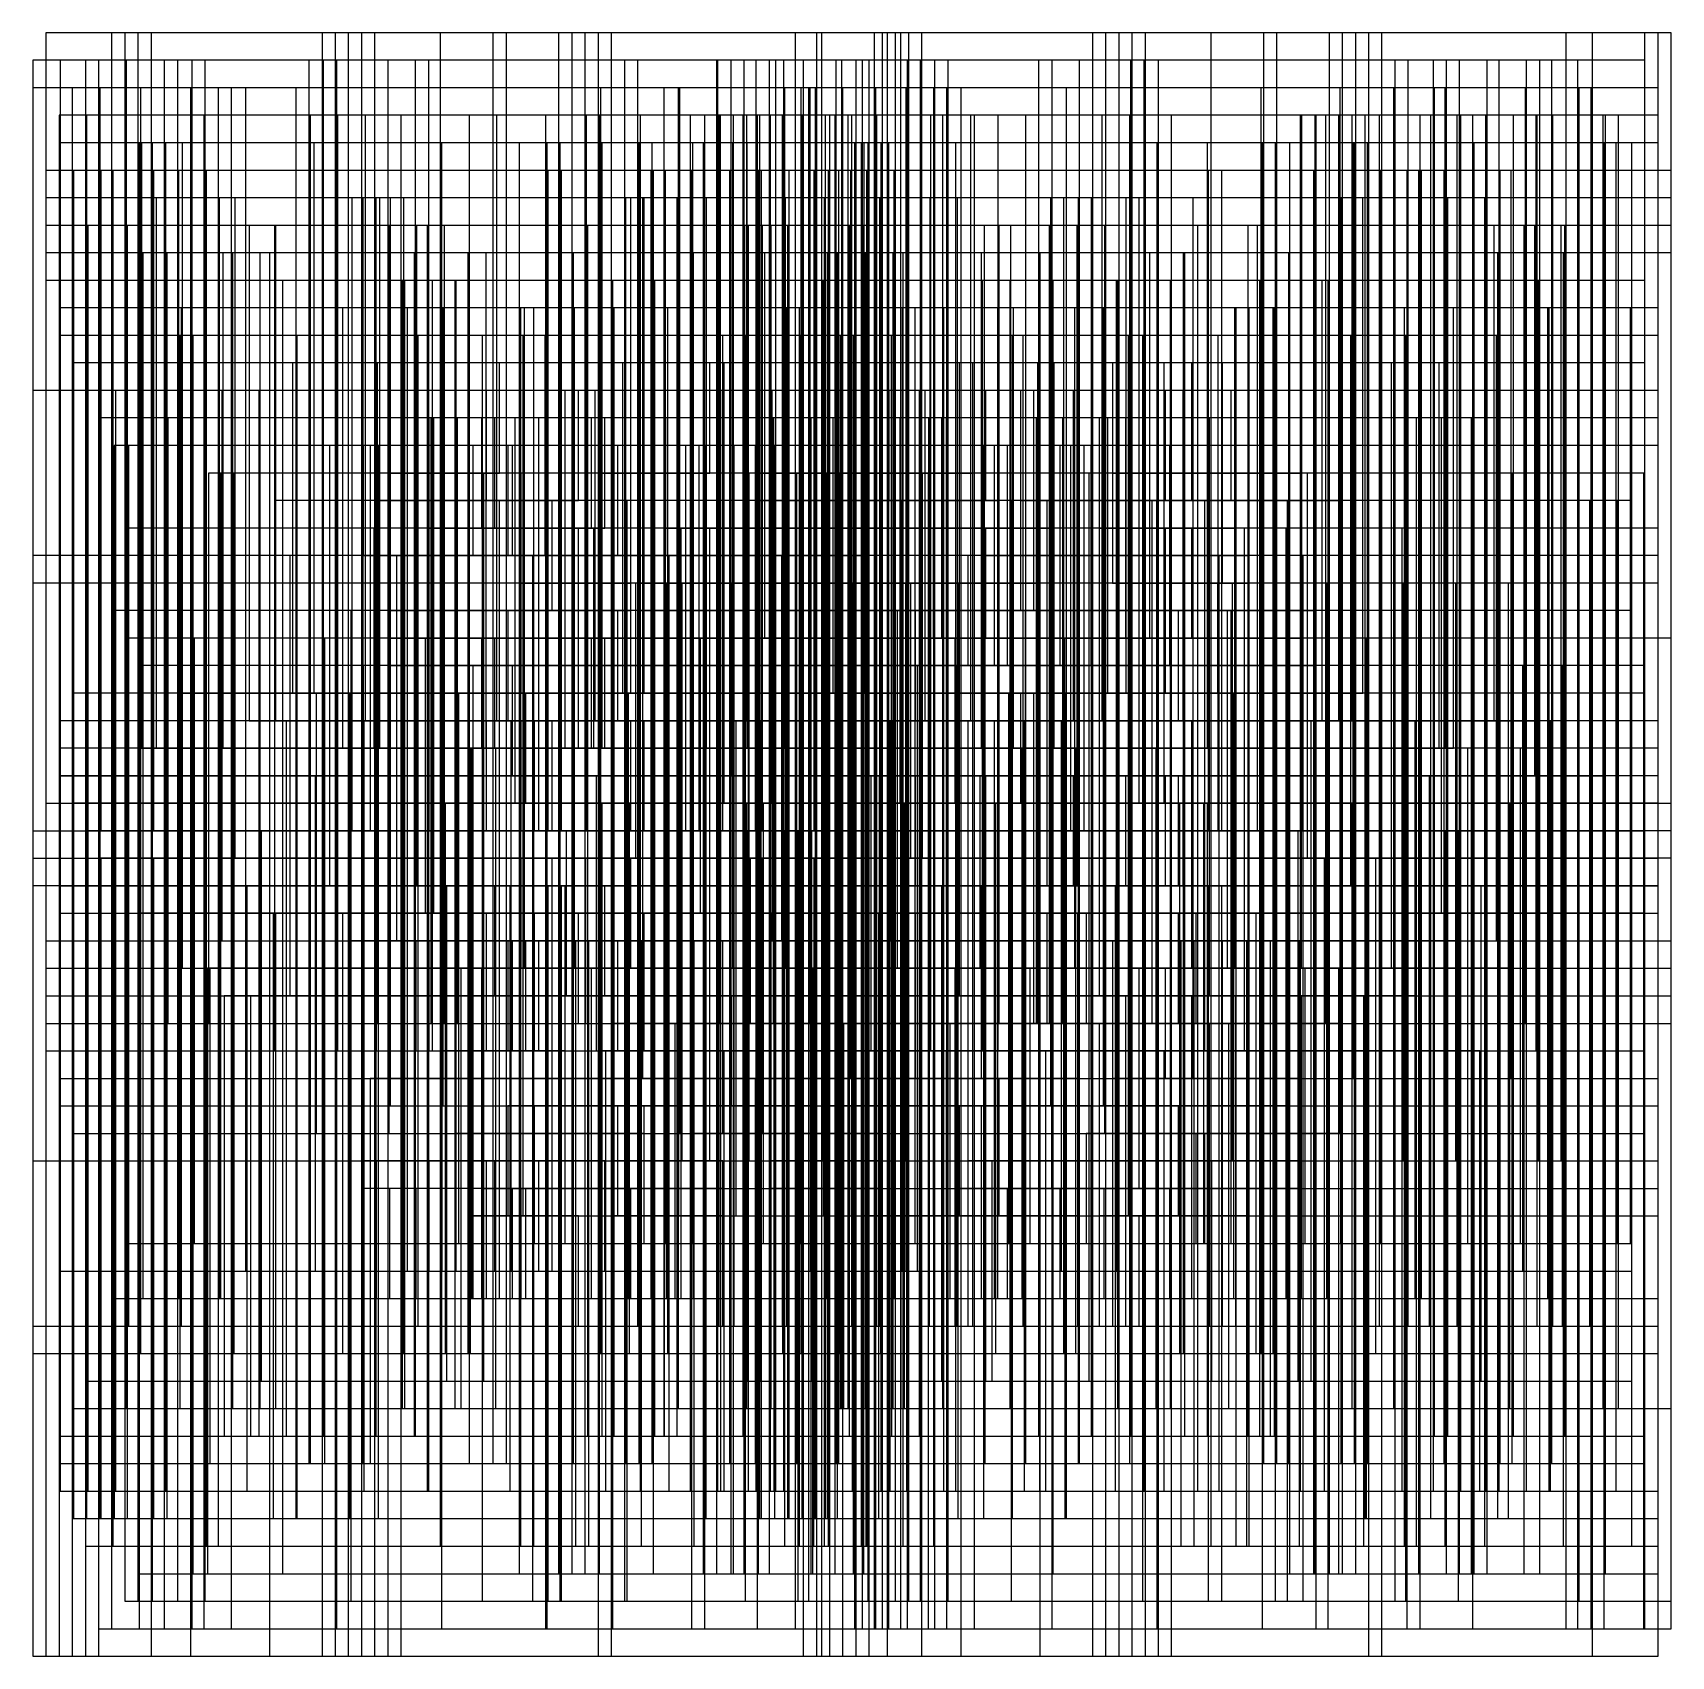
# Model space of a CAD drawing. Extents: x -7.4 to 7.4, y -7.4 to 7.4.
import ezdxf

# ---------------------------------------------------------------- set-up
doc = ezdxf.new("R2010")
doc.units = 0

msp = doc.modelspace()

# ---------------------------------------------------------------- linework, layer by layer
at = {"layer": 'PATCHES'}
for p, q in [((-0.320896, 7.375), (-7.320896, 7.375)), ((-7.320896, 7.375), (-7.320896, 0.375)), ((0.276119, 7.375), (-6.723881, 7.375)), ((-6.723881, 7.375), (-6.723881, 0.375)), ((0.395522, 7.375), (-6.604478, 7.375)), ((-6.604478, 7.375), (-6.604478, 0.375)), ((0.514925, 7.375), (-6.485075, 7.375)), ((-6.485075, 7.375), (-6.485075, 0.375)), ((0.634328, 7.375), (-6.365672, 7.375)), ((-6.365672, 7.375), (-6.365672, 0.375)), ((2.186567, 7.375), (-4.813433, 7.375)), ((-4.813433, 7.375), (-4.813433, 0.375)), ((2.30597, 7.375), (-4.69403, 7.375)), ((-4.69403, 7.375), (-4.69403, 0.375)), ((2.425373, 7.375), (-4.574627, 7.375)), ((-4.574627, 7.375), (-4.574627, 0.375)), ((2.544776, 7.375), (-4.455224, 7.375)), ((-4.455224, 7.375), (-4.455224, 0.375)), ((2.664179, 7.375), (-4.335821, 7.375)), ((-4.335821, 7.375), (-4.335821, 0.375)), ((3.261194, 7.375), (-3.738806, 7.375)), ((-3.738806, 7.375), (-3.738806, 0.375)), ((3.738806, 7.375), (-3.261194, 7.375)), ((-3.261194, 7.375), (-3.261194, 0.375)), ((3.858209, 7.375), (-3.141791, 7.375)), ((-3.141791, 7.375), (-3.141791, 0.375)), ((4.335821, 7.375), (-2.664179, 7.375)), ((-2.664179, 7.375), (-2.664179, 0.375)), ((4.455224, 7.375), (-2.544776, 7.375)), ((-2.544776, 7.375), (-2.544776, 0.375)), ((4.574627, 7.375), (-2.425373, 7.375)), ((-2.425373, 7.375), (-2.425373, 0.375)), ((4.69403, 7.375), (-2.30597, 7.375)), ((-2.30597, 7.375), (-2.30597, 0.375)), ((4.813433, 7.375), (-2.186567, 7.375)), ((-2.186567, 7.375), (-2.186567, 0.375)), ((6.485075, 7.375), (-0.514925, 7.375)), ((-0.514925, 7.375), (-0.514925, 0.375)), ((-0.320896, 0.375), (-0.320896, 7.375)), ((6.723881, 7.375), (-0.276119, 7.375)), ((-0.276119, 7.375), (-0.276119, 0.375)), ((7.201493, 7.375), (0.201493, 7.375)), ((0.201493, 7.375), (0.201493, 0.375)), ((0.276119, 0.375), (0.276119, 7.375)), ((7.320896, 7.375), (0.320896, 7.375)), ((0.320896, 7.375), (0.320896, 0.375)), ((0.395522, 0.375), (0.395522, 7.375)), ((7.440299, 7.375), (0.440299, 7.375)), ((0.440299, 7.375), (0.440299, 0.375)), ((0.514925, 0.375), (0.514925, 7.375)), ((0.634328, 0.375), (0.634328, 7.375)), ((2.186567, 0.375), (2.186567, 7.375)), ((2.30597, 0.375), (2.30597, 7.375)), ((2.425373, 0.375), (2.425373, 7.375)), ((2.544776, 0.375), (2.544776, 7.375)), ((2.664179, 0.375), (2.664179, 7.375)), ((3.261194, 0.375), (3.261194, 7.375)), ((3.738806, 0.375), (3.738806, 7.375)), ((3.858209, 0.375), (3.858209, 7.375)), ((4.335821, 0.375), (4.335821, 7.375)), ((4.455224, 0.375), (4.455224, 7.375)), ((4.574627, 0.375), (4.574627, 7.375)), ((4.69403, 0.375), (4.69403, 7.375)), ((4.813433, 0.375), (4.813433, 7.375)), ((6.485075, 0.375), (6.485075, 7.375)), ((6.723881, 0.375), (6.723881, 7.375)), ((7.201493, 0.375), (7.201493, 7.375)), ((7.320896, 0.375), (7.320896, 7.375)), ((7.440299, 0.375), (7.440299, 7.375)), ((-0.440299, 7.125), (-7.440299, 7.125)), ((-7.440299, 7.125), (-7.440299, 0.125)), ((-0.690299, 7.125), (-7.190299, 7.125)), ((-7.190299, 7.125), (-7.190299, 0.625)), ((0.037313, 7.125), (-6.962687, 7.125)), ((-6.962687, 7.125), (-6.962687, 0.125)), ((0.156716, 7.125), (-6.843284, 7.125)), ((-6.843284, 7.125), (-6.843284, 0.125)), ((0.276119, 7.125), (-6.723881, 7.125)), ((-6.723881, 7.125), (-6.723881, 0.125)), ((-0.093284, 7.125), (-6.593284, 7.125)), ((-6.593284, 7.125), (-6.593284, 0.625)), ((0.634328, 7.125), (-6.365672, 7.125)), ((-6.365672, 7.125), (-6.365672, 0.125)), ((0.753731, 7.125), (-6.246269, 7.125)), ((-6.246269, 7.125), (-6.246269, 0.125)), ((0.873134, 7.125), (-6.126866, 7.125)), ((-6.126866, 7.125), (-6.126866, 0.125)), ((0.503731, 7.125), (-5.996269, 7.125)), ((-5.996269, 7.125), (-5.996269, 0.625)), ((0.623134, 7.125), (-5.876866, 7.125)), ((-5.876866, 7.125), (-5.876866, 0.625)), ((2.067164, 7.125), (-4.932836, 7.125)), ((-4.932836, 7.125), (-4.932836, 0.125)), ((2.186567, 7.125), (-4.813433, 7.125)), ((-4.813433, 7.125), (-4.813433, 0.125)), ((1.697761, 7.125), (-4.802239, 7.125)), ((-4.802239, 7.125), (-4.802239, 0.625)), ((2.30597, 7.125), (-4.69403, 7.125)), ((-4.69403, 7.125), (-4.69403, 0.125)), ((1.817164, 7.125), (-4.682836, 7.125)), ((-4.682836, 7.125), (-4.682836, 0.625)), ((2.425373, 7.125), (-4.574627, 7.125)), ((-4.574627, 7.125), (-4.574627, 0.125)), ((2.544776, 7.125), (-4.455224, 7.125)), ((-4.455224, 7.125), (-4.455224, 0.125)), ((2.664179, 7.125), (-4.335821, 7.125)), ((-4.335821, 7.125), (-4.335821, 0.125)), ((2.783582, 7.125), (-4.216418, 7.125)), ((-4.216418, 7.125), (-4.216418, 0.125)), ((2.533582, 7.125), (-3.966418, 7.125)), ((-3.966418, 7.125), (-3.966418, 0.625)), ((2.652985, 7.125), (-3.847015, 7.125)), ((-3.847015, 7.125), (-3.847015, 0.625)), ((3.261194, 7.125), (-3.738806, 7.125)), ((-3.738806, 7.125), (-3.738806, 0.125)), ((4.69403, 7.125), (-2.30597, 7.125)), ((-2.30597, 7.125), (-2.30597, 0.125)), ((4.813433, 7.125), (-2.186567, 7.125)), ((-2.186567, 7.125), (-2.186567, 0.125)), ((4.932836, 7.125), (-2.067164, 7.125)), ((-2.067164, 7.125), (-2.067164, 0.125)), ((5.052239, 7.125), (-1.947761, 7.125)), ((-1.947761, 7.125), (-1.947761, 0.125)), ((5.768657, 7.125), (-1.231343, 7.125)), ((-1.231343, 7.125), (-1.231343, 0.125)), ((5.279851, 7.125), (-1.220149, 7.125)), ((-1.220149, 7.125), (-1.220149, 0.625)), ((5.399254, 7.125), (-1.100746, 7.125)), ((-1.100746, 7.125), (-1.100746, 0.625)), ((5.518657, 7.125), (-0.981343, 7.125)), ((-0.981343, 7.125), (-0.981343, 0.625)), ((6.126866, 7.125), (-0.873134, 7.125)), ((-0.873134, 7.125), (-0.873134, 0.125)), ((6.246269, 7.125), (-0.753731, 7.125)), ((-0.753731, 7.125), (-0.753731, 0.125)), ((-0.690299, 0.625), (-0.690299, 7.125)), ((5.876866, 7.125), (-0.623134, 7.125)), ((-0.623134, 7.125), (-0.623134, 0.625)), ((6.485075, 7.125), (-0.514925, 7.125)), ((-0.514925, 7.125), (-0.514925, 0.125)), ((-0.440299, 0.125), (-0.440299, 7.125)), ((6.354478, 7.125), (-0.145522, 7.125)), ((-0.145522, 7.125), (-0.145522, 0.625)), ((-0.093284, 0.625), (-0.093284, 7.125)), ((0.037313, 0.125), (0.037313, 7.125)), ((6.593284, 7.125), (0.093284, 7.125)), ((0.093284, 7.125), (0.093284, 0.625)), ((0.156716, 0.125), (0.156716, 7.125)), ((7.201493, 7.125), (0.201493, 7.125)), ((0.201493, 7.125), (0.201493, 0.125)), ((0.276119, 0.125), (0.276119, 7.125)), ((0.503731, 0.625), (0.503731, 7.125)), ((0.623134, 0.625), (0.623134, 7.125)), ((0.634328, 0.125), (0.634328, 7.125)), ((0.753731, 0.125), (0.753731, 7.125)), ((0.873134, 0.125), (0.873134, 7.125)), ((1.697761, 0.625), (1.697761, 7.125)), ((1.817164, 0.625), (1.817164, 7.125)), ((2.067164, 0.125), (2.067164, 7.125)), ((2.186567, 0.125), (2.186567, 7.125)), ((2.30597, 0.125), (2.30597, 7.125)), ((2.425373, 0.125), (2.425373, 7.125)), ((2.533582, 0.625), (2.533582, 7.125)), ((2.544776, 0.125), (2.544776, 7.125)), ((2.652985, 0.625), (2.652985, 7.125)), ((2.664179, 0.125), (2.664179, 7.125)), ((2.783582, 0.125), (2.783582, 7.125)), ((3.261194, 0.125), (3.261194, 7.125)), ((4.69403, 0.125), (4.69403, 7.125)), ((4.813433, 0.125), (4.813433, 7.125)), ((4.932836, 0.125), (4.932836, 7.125)), ((5.052239, 0.125), (5.052239, 7.125)), ((5.279851, 0.625), (5.279851, 7.125)), ((5.399254, 0.625), (5.399254, 7.125)), ((5.518657, 0.625), (5.518657, 7.125)), ((5.768657, 0.125), (5.768657, 7.125)), ((5.876866, 0.625), (5.876866, 7.125)), ((6.126866, 0.125), (6.126866, 7.125)), ((6.246269, 0.125), (6.246269, 7.125)), ((6.354478, 0.625), (6.354478, 7.125)), ((6.485075, 0.125), (6.485075, 7.125)), ((6.593284, 0.625), (6.593284, 7.125)), ((7.201493, 0.125), (7.201493, 7.125)), ((-0.440299, 6.875), (-7.440299, 6.875)), ((-7.440299, 6.875), (-7.440299, -0.125)), ((-0.08209, 6.875), (-7.08209, 6.875)), ((-7.08209, 6.875), (-7.08209, -0.125)), ((0.037313, 6.875), (-6.962687, 6.875)), ((-6.962687, 6.875), (-6.962687, -0.125)), ((-0.33209, 6.875), (-6.83209, 6.875)), ((-6.83209, 6.875), (-6.83209, 0.375)), ((-0.462687, 6.875), (-6.462687, 6.875)), ((-6.462687, 6.875), (-6.462687, 0.875)), ((0.873134, 6.875), (-6.126866, 6.875)), ((-6.126866, 6.875), (-6.126866, -0.125)), ((0.992537, 6.875), (-6.007463, 6.875)), ((-6.007463, 6.875), (-6.007463, -0.125)), ((0.742537, 6.875), (-5.757463, 6.875)), ((-5.757463, 6.875), (-5.757463, 0.375)), ((0.86194, 6.875), (-5.63806, 6.875)), ((-5.63806, 6.875), (-5.63806, 0.375)), ((0.492537, 6.875), (-5.507463, 6.875)), ((-5.507463, 6.875), (-5.507463, 0.875)), ((1.947761, 6.875), (-5.052239, 6.875)), ((-5.052239, 6.875), (-5.052239, -0.125)), ((2.067164, 6.875), (-4.932836, 6.875)), ((-4.932836, 6.875), (-4.932836, -0.125)), ((2.186567, 6.875), (-4.813433, 6.875)), ((-4.813433, 6.875), (-4.813433, -0.125)), ((1.697761, 6.875), (-4.802239, 6.875)), ((-4.802239, 6.875), (-4.802239, 0.375)), ((2.664179, 6.875), (-4.335821, 6.875)), ((-4.335821, 6.875), (-4.335821, -0.125)), ((2.783582, 6.875), (-4.216418, 6.875)), ((-4.216418, 6.875), (-4.216418, -0.125)), ((2.652985, 6.875), (-3.847015, 6.875)), ((-3.847015, 6.875), (-3.847015, 0.375)), ((3.261194, 6.875), (-3.738806, 6.875)), ((-3.738806, 6.875), (-3.738806, -0.125)), ((3.738806, 6.875), (-3.261194, 6.875)), ((-3.261194, 6.875), (-3.261194, -0.125)), ((3.858209, 6.875), (-3.141791, 6.875)), ((-3.141791, 6.875), (-3.141791, -0.125)), ((4.574627, 6.875), (-2.425373, 6.875)), ((-2.425373, 6.875), (-2.425373, -0.125)), ((3.716418, 6.875), (-2.283582, 6.875)), ((-2.283582, 6.875), (-2.283582, 0.875)), ((5.291045, 6.875), (-1.708955, 6.875)), ((-1.708955, 6.875), (-1.708955, -0.125)), ((4.921642, 6.875), (-1.578358, 6.875)), ((-1.578358, 6.875), (-1.578358, 0.375)), ((4.432836, 6.875), (-1.567164, 6.875)), ((-1.567164, 6.875), (-1.567164, 0.875)), ((5.768657, 6.875), (-1.231343, 6.875)), ((-1.231343, 6.875), (-1.231343, -0.125)), ((5.38806, 6.875), (-0.61194, 6.875)), ((-0.61194, 6.875), (-0.61194, 0.875)), ((-0.462687, 0.875), (-0.462687, 6.875)), ((-0.440299, -0.125), (-0.440299, 6.875)), ((6.604478, 6.875), (-0.395522, 6.875)), ((-0.395522, 6.875), (-0.395522, -0.125)), ((6.115672, 6.875), (-0.384328, 6.875)), ((-0.384328, 6.875), (-0.384328, 0.375)), ((-0.33209, 0.375), (-0.33209, 6.875)), ((6.723881, 6.875), (-0.276119, 6.875)), ((-0.276119, 6.875), (-0.276119, -0.125)), ((6.354478, 6.875), (-0.145522, 6.875)), ((-0.145522, 6.875), (-0.145522, 0.375)), ((-0.08209, -0.125), (-0.08209, 6.875)), ((0.037313, -0.125), (0.037313, 6.875)), ((7.201493, 6.875), (0.201493, 6.875)), ((0.201493, 6.875), (0.201493, -0.125)), ((6.712687, 6.875), (0.212687, 6.875)), ((0.212687, 6.875), (0.212687, 0.375)), ((7.320896, 6.875), (0.320896, 6.875)), ((0.320896, 6.875), (0.320896, -0.125)), ((0.492537, 0.875), (0.492537, 6.875)), ((0.742537, 0.375), (0.742537, 6.875)), ((0.86194, 0.375), (0.86194, 6.875)), ((0.873134, -0.125), (0.873134, 6.875)), ((0.992537, -0.125), (0.992537, 6.875)), ((1.697761, 0.375), (1.697761, 6.875)), ((1.947761, -0.125), (1.947761, 6.875)), ((2.067164, -0.125), (2.067164, 6.875)), ((2.186567, -0.125), (2.186567, 6.875)), ((2.652985, 0.375), (2.652985, 6.875)), ((2.664179, -0.125), (2.664179, 6.875)), ((2.783582, -0.125), (2.783582, 6.875)), ((3.261194, -0.125), (3.261194, 6.875)), ((3.716418, 0.875), (3.716418, 6.875)), ((3.738806, -0.125), (3.738806, 6.875)), ((3.858209, -0.125), (3.858209, 6.875)), ((4.432836, 0.875), (4.432836, 6.875)), ((4.574627, -0.125), (4.574627, 6.875)), ((4.921642, 0.375), (4.921642, 6.875)), ((5.291045, -0.125), (5.291045, 6.875)), ((5.38806, 0.875), (5.38806, 6.875)), ((5.768657, -0.125), (5.768657, 6.875)), ((6.115672, 0.375), (6.115672, 6.875)), ((6.354478, 0.375), (6.354478, 6.875)), ((6.604478, -0.125), (6.604478, 6.875)), ((6.712687, 0.375), (6.712687, 6.875)), ((6.723881, -0.125), (6.723881, 6.875)), ((7.201493, -0.125), (7.201493, 6.875)), ((7.320896, -0.125), (7.320896, 6.875)), ((-0.201493, 6.625), (-7.201493, 6.625)), ((-7.201493, 6.625), (-7.201493, -0.375)), ((-0.451493, 6.625), (-6.951493, 6.625)), ((-6.951493, 6.625), (-6.951493, 0.125)), ((0.992537, 6.625), (-6.007463, 6.625)), ((-6.007463, 6.625), (-6.007463, -0.375)), ((1.11194, 6.625), (-5.88806, 6.625)), ((-5.88806, 6.625), (-5.88806, -0.375)), ((0.86194, 6.625), (-5.63806, 6.625)), ((-5.63806, 6.625), (-5.63806, 0.125)), ((1.947761, 6.625), (-5.052239, 6.625)), ((-5.052239, 6.625), (-5.052239, -0.375)), ((2.067164, 6.625), (-4.932836, 6.625)), ((-4.932836, 6.625), (-4.932836, -0.375)), ((1.578358, 6.625), (-4.921642, 6.625)), ((-4.921642, 6.625), (-4.921642, 0.125)), ((1.328358, 6.625), (-4.671642, 6.625)), ((-4.671642, 6.625), (-4.671642, 0.625)), ((1.078358, 6.625), (-4.421642, 6.625)), ((-4.421642, 6.625), (-4.421642, 1.125)), ((2.783582, 6.625), (-4.216418, 6.625)), ((-4.216418, 6.625), (-4.216418, -0.375)), ((2.902985, 6.625), (-4.097015, 6.625)), ((-4.097015, 6.625), (-4.097015, -0.375)), ((2.652985, 6.625), (-3.847015, 6.625)), ((-3.847015, 6.625), (-3.847015, 0.125)), ((3.261194, 6.625), (-3.738806, 6.625)), ((-3.738806, 6.625), (-3.738806, -0.375)), ((2.522388, 6.625), (-3.477612, 6.625)), ((-3.477612, 6.625), (-3.477612, 0.625)), ((2.272388, 6.625), (-3.227612, 6.625)), ((-3.227612, 6.625), (-3.227612, 1.125)), ((4.216418, 6.625), (-2.783582, 6.625)), ((-2.783582, 6.625), (-2.783582, -0.375)), ((4.335821, 6.625), (-2.664179, 6.625)), ((-2.664179, 6.625), (-2.664179, -0.375)), ((4.085821, 6.625), (-2.414179, 6.625)), ((-2.414179, 6.625), (-2.414179, 0.125)), ((4.205224, 6.625), (-2.294776, 6.625)), ((-2.294776, 6.625), (-2.294776, 0.125)), ((5.052239, 6.625), (-1.947761, 6.625)), ((-1.947761, 6.625), (-1.947761, -0.375)), ((4.074627, 6.625), (-1.925373, 6.625)), ((-1.925373, 6.625), (-1.925373, 0.625)), ((4.921642, 6.625), (-1.578358, 6.625)), ((-1.578358, 6.625), (-1.578358, 0.125)), ((5.529851, 6.625), (-1.470149, 6.625)), ((-1.470149, 6.625), (-1.470149, -0.375)), ((5.160448, 6.625), (-1.339552, 6.625)), ((-1.339552, 6.625), (-1.339552, 0.125)), ((5.279851, 6.625), (-1.220149, 6.625)), ((-1.220149, 6.625), (-1.220149, 0.125)), ((4.791045, 6.625), (-1.208955, 6.625)), ((-1.208955, 6.625), (-1.208955, 0.625)), ((4.302239, 6.625), (-1.197761, 6.625)), ((-1.197761, 6.625), (-1.197761, 1.125)), ((5.399254, 6.625), (-1.100746, 6.625)), ((-1.100746, 6.625), (-1.100746, 0.125)), ((4.421642, 6.625), (-1.078358, 6.625)), ((-1.078358, 6.625), (-1.078358, 1.125)), ((6.007463, 6.625), (-0.992537, 6.625)), ((-0.992537, 6.625), (-0.992537, -0.375)), ((4.541045, 6.625), (-0.958955, 6.625)), ((-0.958955, 6.625), (-0.958955, 1.125)), ((5.63806, 6.625), (-0.86194, 6.625)), ((-0.86194, 6.625), (-0.86194, 0.125)), ((4.660448, 6.625), (-0.839552, 6.625)), ((-0.839552, 6.625), (-0.839552, 1.125)), ((5.757463, 6.625), (-0.742537, 6.625)), ((-0.742537, 6.625), (-0.742537, 0.125)), ((6.365672, 6.625), (-0.634328, 6.625)), ((-0.634328, 6.625), (-0.634328, -0.375)), ((-0.451493, 0.125), (-0.451493, 6.625)), ((6.723881, 6.625), (-0.276119, 6.625)), ((-0.276119, 6.625), (-0.276119, -0.375)), ((5.257463, 6.625), (-0.242537, 6.625)), ((-0.242537, 6.625), (-0.242537, 1.125)), ((-0.201493, -0.375), (-0.201493, 6.625)), ((6.843284, 6.625), (-0.156716, 6.625)), ((-0.156716, 6.625), (-0.156716, -0.375)), ((6.962687, 6.625), (-0.037313, 6.625)), ((-0.037313, 6.625), (-0.037313, -0.375)), ((5.496269, 6.625), (-0.003731, 6.625)), ((-0.003731, 6.625), (-0.003731, 1.125)), ((6.593284, 6.625), (0.093284, 6.625)), ((0.093284, 6.625), (0.093284, 0.125)), ((6.712687, 6.625), (0.212687, 6.625)), ((0.212687, 6.625), (0.212687, 0.125)), ((6.223881, 6.625), (0.223881, 6.625)), ((0.223881, 6.625), (0.223881, 0.625)), ((7.320896, 6.625), (0.320896, 6.625)), ((0.320896, 6.625), (0.320896, -0.375)), ((6.212687, 6.625), (0.712687, 6.625)), ((0.712687, 6.625), (0.712687, 1.125)), ((6.820896, 6.625), (0.820896, 6.625)), ((0.820896, 6.625), (0.820896, 0.625)), ((0.86194, 0.125), (0.86194, 6.625)), ((0.992537, -0.375), (0.992537, 6.625)), ((1.078358, 1.125), (1.078358, 6.625)), ((1.11194, -0.375), (1.11194, 6.625)), ((1.328358, 0.625), (1.328358, 6.625)), ((1.578358, 0.125), (1.578358, 6.625)), ((1.947761, -0.375), (1.947761, 6.625)), ((2.067164, -0.375), (2.067164, 6.625)), ((2.272388, 1.125), (2.272388, 6.625)), ((2.522388, 0.625), (2.522388, 6.625)), ((2.652985, 0.125), (2.652985, 6.625)), ((2.783582, -0.375), (2.783582, 6.625)), ((2.902985, -0.375), (2.902985, 6.625)), ((3.261194, -0.375), (3.261194, 6.625)), ((4.074627, 0.625), (4.074627, 6.625)), ((4.085821, 0.125), (4.085821, 6.625)), ((4.205224, 0.125), (4.205224, 6.625)), ((4.216418, -0.375), (4.216418, 6.625)), ((4.302239, 1.125), (4.302239, 6.625)), ((4.335821, -0.375), (4.335821, 6.625)), ((4.421642, 1.125), (4.421642, 6.625)), ((4.541045, 1.125), (4.541045, 6.625)), ((4.660448, 1.125), (4.660448, 6.625)), ((4.791045, 0.625), (4.791045, 6.625)), ((4.921642, 0.125), (4.921642, 6.625)), ((5.052239, -0.375), (5.052239, 6.625)), ((5.160448, 0.125), (5.160448, 6.625)), ((5.257463, 1.125), (5.257463, 6.625)), ((5.279851, 0.125), (5.279851, 6.625)), ((5.399254, 0.125), (5.399254, 6.625)), ((5.496269, 1.125), (5.496269, 6.625)), ((5.529851, -0.375), (5.529851, 6.625)), ((5.63806, 0.125), (5.63806, 6.625)), ((5.757463, 0.125), (5.757463, 6.625)), ((6.007463, -0.375), (6.007463, 6.625)), ((6.212687, 1.125), (6.212687, 6.625)), ((6.223881, 0.625), (6.223881, 6.625)), ((6.365672, -0.375), (6.365672, 6.625)), ((6.593284, 0.125), (6.593284, 6.625)), ((6.712687, 0.125), (6.712687, 6.625)), ((6.723881, -0.375), (6.723881, 6.625)), ((6.820896, 0.625), (6.820896, 6.625)), ((6.843284, -0.375), (6.843284, 6.625)), ((6.962687, -0.375), (6.962687, 6.625)), ((7.320896, -0.375), (7.320896, 6.625)), ((-0.201493, 6.375), (-7.201493, 6.375)), ((-7.201493, 6.375), (-7.201493, -0.625)), ((0.156716, 6.375), (-6.843284, 6.375)), ((-6.843284, 6.375), (-6.843284, -0.625)), ((0.276119, 6.375), (-6.723881, 6.375)), ((-6.723881, 6.375), (-6.723881, -0.625)), ((0.395522, 6.375), (-6.604478, 6.375)), ((-6.604478, 6.375), (-6.604478, -0.625)), ((0.514925, 6.375), (-6.485075, 6.375)), ((-6.485075, 6.375), (-6.485075, -0.625)), ((0.026119, 6.375), (-6.473881, 6.375)), ((-6.473881, 6.375), (-6.473881, -0.125)), ((-0.951493, 6.375), (-6.451493, 6.375)), ((-6.451493, 6.375), (-6.451493, 0.875)), ((0.145522, 6.375), (-6.354478, 6.375)), ((-6.354478, 6.375), (-6.354478, -0.125)), ((0.264925, 6.375), (-6.235075, 6.375)), ((-6.235075, 6.375), (-6.235075, -0.125)), ((-1.08209, 6.375), (-6.08209, 6.375)), ((-6.08209, 6.375), (-6.08209, 1.375)), ((1.11194, 6.375), (-5.88806, 6.375)), ((-5.88806, 6.375), (-5.88806, -0.625)), ((1.947761, 6.375), (-5.052239, 6.375)), ((-5.052239, 6.375), (-5.052239, -0.625)), ((1.578358, 6.375), (-4.921642, 6.375)), ((-4.921642, 6.375), (-4.921642, -0.125)), ((0.11194, 6.375), (-4.88806, 6.375)), ((-4.88806, 6.375), (-4.88806, 1.375)), ((2.783582, 6.375), (-4.216418, 6.375)), ((-4.216418, 6.375), (-4.216418, -0.625)), ((2.902985, 6.375), (-4.097015, 6.375)), ((-4.097015, 6.375), (-4.097015, -0.625)), ((3.261194, 6.375), (-3.738806, 6.375)), ((-3.738806, 6.375), (-3.738806, -0.625)), ((2.772388, 6.375), (-3.727612, 6.375)), ((-3.727612, 6.375), (-3.727612, -0.125)), ((2.522388, 6.375), (-3.477612, 6.375)), ((-3.477612, 6.375), (-3.477612, 0.375)), ((3.738806, 6.375), (-3.261194, 6.375)), ((-3.261194, 6.375), (-3.261194, -0.625)), ((3.858209, 6.375), (-3.141791, 6.375)), ((-3.141791, 6.375), (-3.141791, -0.625)), ((3.977612, 6.375), (-3.022388, 6.375)), ((-3.022388, 6.375), (-3.022388, -0.625)), ((3.727612, 6.375), (-2.772388, 6.375)), ((-2.772388, 6.375), (-2.772388, -0.125)), ((4.335821, 6.375), (-2.664179, 6.375)), ((-2.664179, 6.375), (-2.664179, -0.625)), ((3.847015, 6.375), (-2.652985, 6.375)), ((-2.652985, 6.375), (-2.652985, -0.125)), ((4.455224, 6.375), (-2.544776, 6.375)), ((-2.544776, 6.375), (-2.544776, -0.625)), ((4.574627, 6.375), (-2.425373, 6.375)), ((-2.425373, 6.375), (-2.425373, -0.625)), ((4.205224, 6.375), (-2.294776, 6.375)), ((-2.294776, 6.375), (-2.294776, -0.125)), ((3.716418, 6.375), (-2.283582, 6.375)), ((-2.283582, 6.375), (-2.283582, 0.375)), ((3.227612, 6.375), (-2.272388, 6.375)), ((-2.272388, 6.375), (-2.272388, 0.875)), ((4.563433, 6.375), (-1.936567, 6.375)), ((-1.936567, 6.375), (-1.936567, -0.125)), ((4.682836, 6.375), (-1.817164, 6.375)), ((-1.817164, 6.375), (-1.817164, -0.125)), ((5.529851, 6.375), (-1.470149, 6.375)), ((-1.470149, 6.375), (-1.470149, -0.625)), ((4.552239, 6.375), (-1.447761, 6.375)), ((-1.447761, 6.375), (-1.447761, 0.375)), ((5.649254, 6.375), (-1.350746, 6.375)), ((-1.350746, 6.375), (-1.350746, -0.625)), ((5.768657, 6.375), (-1.231343, 6.375)), ((-1.231343, 6.375), (-1.231343, -0.625)), ((-1.08209, 1.375), (-1.08209, 6.375)), ((6.007463, 6.375), (-0.992537, 6.375)), ((-0.992537, 6.375), (-0.992537, -0.625)), ((-0.951493, 0.875), (-0.951493, 6.375)), ((4.660448, 6.375), (-0.839552, 6.375)), ((-0.839552, 6.375), (-0.839552, 0.875)), ((5.876866, 6.375), (-0.623134, 6.375)), ((-0.623134, 6.375), (-0.623134, -0.125)), ((6.485075, 6.375), (-0.514925, 6.375)), ((-0.514925, 6.375), (-0.514925, -0.625)), ((6.723881, 6.375), (-0.276119, 6.375)), ((-0.276119, 6.375), (-0.276119, -0.625)), ((-0.201493, -0.625), (-0.201493, 6.375)), ((0.026119, -0.125), (0.026119, 6.375)), ((7.08209, 6.375), (0.08209, 6.375)), ((0.08209, 6.375), (0.08209, -0.625)), ((0.11194, 1.375), (0.11194, 6.375)), ((0.145522, -0.125), (0.145522, 6.375)), ((0.156716, -0.625), (0.156716, 6.375)), ((7.201493, 6.375), (0.201493, 6.375)), ((0.201493, 6.375), (0.201493, -0.625)), ((0.264925, -0.125), (0.264925, 6.375)), ((0.276119, -0.625), (0.276119, 6.375)), ((7.320896, 6.375), (0.320896, 6.375)), ((0.320896, 6.375), (0.320896, -0.625)), ((6.83209, 6.375), (0.33209, 6.375)), ((0.33209, 6.375), (0.33209, -0.125)), ((0.395522, -0.625), (0.395522, 6.375)), ((0.514925, -0.625), (0.514925, 6.375)), ((6.940299, 6.375), (0.940299, 6.375)), ((0.940299, 6.375), (0.940299, 0.375)), ((1.11194, -0.625), (1.11194, 6.375)), ((1.578358, -0.125), (1.578358, 6.375)), ((1.947761, -0.625), (1.947761, 6.375)), ((2.522388, 0.375), (2.522388, 6.375)), ((2.772388, -0.125), (2.772388, 6.375)), ((2.783582, -0.625), (2.783582, 6.375)), ((2.902985, -0.625), (2.902985, 6.375)), ((3.227612, 0.875), (3.227612, 6.375)), ((3.261194, -0.625), (3.261194, 6.375)), ((3.716418, 0.375), (3.716418, 6.375)), ((3.727612, -0.125), (3.727612, 6.375)), ((3.738806, -0.625), (3.738806, 6.375)), ((3.847015, -0.125), (3.847015, 6.375)), ((3.858209, -0.625), (3.858209, 6.375)), ((3.977612, -0.625), (3.977612, 6.375)), ((4.205224, -0.125), (4.205224, 6.375)), ((4.335821, -0.625), (4.335821, 6.375)), ((4.455224, -0.625), (4.455224, 6.375)), ((4.552239, 0.375), (4.552239, 6.375)), ((4.563433, -0.125), (4.563433, 6.375)), ((4.574627, -0.625), (4.574627, 6.375)), ((4.660448, 0.875), (4.660448, 6.375)), ((4.682836, -0.125), (4.682836, 6.375)), ((5.529851, -0.625), (5.529851, 6.375)), ((5.649254, -0.625), (5.649254, 6.375)), ((5.768657, -0.625), (5.768657, 6.375)), ((5.876866, -0.125), (5.876866, 6.375)), ((6.007463, -0.625), (6.007463, 6.375)), ((6.485075, -0.625), (6.485075, 6.375)), ((6.723881, -0.625), (6.723881, 6.375)), ((6.83209, -0.125), (6.83209, 6.375)), ((6.940299, 0.375), (6.940299, 6.375)), ((7.08209, -0.625), (7.08209, 6.375)), ((7.201493, -0.625), (7.201493, 6.375)), ((7.320896, -0.625), (7.320896, 6.375)), ((-0.320896, 6.125), (-7.320896, 6.125)), ((-7.320896, 6.125), (-7.320896, -0.875)), ((-0.570896, 6.125), (-7.070896, 6.125)), ((-7.070896, 6.125), (-7.070896, -0.375)), ((0.037313, 6.125), (-6.962687, 6.125)), ((-6.962687, 6.125), (-6.962687, -0.875)), ((0.156716, 6.125), (-6.843284, 6.125)), ((-6.843284, 6.125), (-6.843284, -0.875)), ((-0.820896, 6.125), (-6.820896, 6.125)), ((-6.820896, 6.125), (-6.820896, 0.125)), ((-0.212687, 6.125), (-6.712687, 6.125)), ((-6.712687, 6.125), (-6.712687, -0.375)), ((0.514925, 6.125), (-6.485075, 6.125)), ((-6.485075, 6.125), (-6.485075, -0.875)), ((0.634328, 6.125), (-6.365672, 6.125)), ((-6.365672, 6.125), (-6.365672, -0.875)), ((-0.343284, 6.125), (-6.343284, 6.125)), ((-6.343284, 6.125), (-6.343284, 0.125)), ((0.384328, 6.125), (-6.115672, 6.125)), ((-6.115672, 6.125), (-6.115672, -0.375)), ((1.11194, 6.125), (-5.88806, 6.125)), ((-5.88806, 6.125), (-5.88806, -0.875)), ((0.134328, 6.125), (-5.865672, 6.125)), ((-5.865672, 6.125), (-5.865672, 0.125)), ((1.947761, 6.125), (-5.052239, 6.125)), ((-5.052239, 6.125), (-5.052239, -0.875)), ((1.578358, 6.125), (-4.921642, 6.125)), ((-4.921642, 6.125), (-4.921642, -0.375)), ((2.783582, 6.125), (-4.216418, 6.125)), ((-4.216418, 6.125), (-4.216418, -0.875)), ((2.902985, 6.125), (-4.097015, 6.125)), ((-4.097015, 6.125), (-4.097015, -0.875)), ((3.261194, 6.125), (-3.738806, 6.125)), ((-3.738806, 6.125), (-3.738806, -0.875)), ((2.772388, 6.125), (-3.727612, 6.125)), ((-3.727612, 6.125), (-3.727612, -0.375)), ((3.738806, 6.125), (-3.261194, 6.125)), ((-3.261194, 6.125), (-3.261194, -0.875)), ((3.858209, 6.125), (-3.141791, 6.125)), ((-3.141791, 6.125), (-3.141791, -0.875)), ((4.216418, 6.125), (-2.783582, 6.125)), ((-2.783582, 6.125), (-2.783582, -0.875)), ((3.238806, 6.125), (-2.761194, 6.125)), ((-2.761194, 6.125), (-2.761194, 0.125)), ((4.335821, 6.125), (-2.664179, 6.125)), ((-2.664179, 6.125), (-2.664179, -0.875)), ((3.358209, 6.125), (-2.641791, 6.125)), ((-2.641791, 6.125), (-2.641791, 0.125)), ((4.813433, 6.125), (-2.186567, 6.125)), ((-2.186567, 6.125), (-2.186567, -0.875)), ((4.932836, 6.125), (-2.067164, 6.125)), ((-2.067164, 6.125), (-2.067164, -0.875)), ((5.052239, 6.125), (-1.947761, 6.125)), ((-1.947761, 6.125), (-1.947761, -0.875)), ((4.563433, 6.125), (-1.936567, 6.125)), ((-1.936567, 6.125), (-1.936567, -0.375)), ((4.074627, 6.125), (-1.925373, 6.125)), ((-1.925373, 6.125), (-1.925373, 0.125)), ((5.171642, 6.125), (-1.828358, 6.125)), ((-1.828358, 6.125), (-1.828358, -0.875)), ((4.682836, 6.125), (-1.817164, 6.125)), ((-1.817164, 6.125), (-1.817164, -0.375)), ((4.19403, 6.125), (-1.80597, 6.125)), ((-1.80597, 6.125), (-1.80597, 0.125)), ((5.291045, 6.125), (-1.708955, 6.125)), ((-1.708955, 6.125), (-1.708955, -0.875)), ((4.802239, 6.125), (-1.697761, 6.125)), ((-1.697761, 6.125), (-1.697761, -0.375)), ((4.921642, 6.125), (-1.578358, 6.125)), ((-1.578358, 6.125), (-1.578358, -0.375)), ((5.041045, 6.125), (-1.458955, 6.125)), ((-1.458955, 6.125), (-1.458955, -0.375)), ((5.160448, 6.125), (-1.339552, 6.125)), ((-1.339552, 6.125), (-1.339552, -0.375)), ((5.88806, 6.125), (-1.11194, 6.125)), ((-1.11194, 6.125), (-1.11194, -0.875)), ((6.126866, 6.125), (-0.873134, 6.125)), ((-0.873134, 6.125), (-0.873134, -0.875)), ((5.63806, 6.125), (-0.86194, 6.125)), ((-0.86194, 6.125), (-0.86194, -0.375)), ((5.149254, 6.125), (-0.850746, 6.125)), ((-0.850746, 6.125), (-0.850746, 0.125)), ((-0.820896, 0.125), (-0.820896, 6.125)), ((6.246269, 6.125), (-0.753731, 6.125)), ((-0.753731, 6.125), (-0.753731, -0.875)), ((5.876866, 6.125), (-0.623134, 6.125)), ((-0.623134, 6.125), (-0.623134, -0.375)), ((-0.570896, -0.375), (-0.570896, 6.125)), ((-0.343284, 0.125), (-0.343284, 6.125)), ((-0.320896, -0.875), (-0.320896, 6.125)), ((-0.212687, -0.375), (-0.212687, 6.125)), ((6.843284, 6.125), (-0.156716, 6.125)), ((-0.156716, 6.125), (-0.156716, -0.875)), ((5.376866, 6.125), (-0.123134, 6.125)), ((-0.123134, 6.125), (-0.123134, 0.625)), ((5.985075, 6.125), (-0.014925, 6.125)), ((-0.014925, 6.125), (-0.014925, 0.125)), ((0.037313, -0.875), (0.037313, 6.125)), ((6.593284, 6.125), (0.093284, 6.125)), ((0.093284, 6.125), (0.093284, -0.375)), ((0.134328, 0.125), (0.134328, 6.125)), ((0.156716, -0.875), (0.156716, 6.125)), ((7.320896, 6.125), (0.320896, 6.125)), ((0.320896, 6.125), (0.320896, -0.875)), ((0.384328, -0.375), (0.384328, 6.125)), ((7.440299, 6.125), (0.440299, 6.125)), ((0.440299, 6.125), (0.440299, -0.875)), ((0.514925, -0.875), (0.514925, 6.125)), ((0.634328, -0.875), (0.634328, 6.125)), ((1.11194, -0.875), (1.11194, 6.125)), ((1.578358, -0.375), (1.578358, 6.125)), ((1.947761, -0.875), (1.947761, 6.125)), ((2.772388, -0.375), (2.772388, 6.125)), ((2.783582, -0.875), (2.783582, 6.125)), ((2.902985, -0.875), (2.902985, 6.125)), ((3.238806, 0.125), (3.238806, 6.125)), ((3.261194, -0.875), (3.261194, 6.125)), ((3.358209, 0.125), (3.358209, 6.125)), ((3.738806, -0.875), (3.738806, 6.125)), ((3.858209, -0.875), (3.858209, 6.125)), ((4.074627, 0.125), (4.074627, 6.125)), ((4.19403, 0.125), (4.19403, 6.125)), ((4.216418, -0.875), (4.216418, 6.125)), ((4.335821, -0.875), (4.335821, 6.125)), ((4.563433, -0.375), (4.563433, 6.125)), ((4.682836, -0.375), (4.682836, 6.125)), ((4.802239, -0.375), (4.802239, 6.125)), ((4.813433, -0.875), (4.813433, 6.125)), ((4.921642, -0.375), (4.921642, 6.125)), ((4.932836, -0.875), (4.932836, 6.125)), ((5.041045, -0.375), (5.041045, 6.125)), ((5.052239, -0.875), (5.052239, 6.125)), ((5.149254, 0.125), (5.149254, 6.125)), ((5.160448, -0.375), (5.160448, 6.125)), ((5.171642, -0.875), (5.171642, 6.125)), ((5.291045, -0.875), (5.291045, 6.125)), ((5.376866, 0.625), (5.376866, 6.125)), ((5.63806, -0.375), (5.63806, 6.125)), ((5.876866, -0.375), (5.876866, 6.125)), ((5.88806, -0.875), (5.88806, 6.125)), ((5.985075, 0.125), (5.985075, 6.125)), ((6.126866, -0.875), (6.126866, 6.125)), ((6.246269, -0.875), (6.246269, 6.125)), ((6.593284, -0.375), (6.593284, 6.125)), ((6.843284, -0.875), (6.843284, 6.125)), ((7.320896, -0.875), (7.320896, 6.125)), ((7.440299, -0.875), (7.440299, 6.125)), ((-0.320896, 5.875), (-7.320896, 5.875)), ((-7.320896, 5.875), (-7.320896, -1.125)), ((0.037313, 5.875), (-6.962687, 5.875)), ((-6.962687, 5.875), (-6.962687, -1.125)), ((0.634328, 5.875), (-6.365672, 5.875)), ((-6.365672, 5.875), (-6.365672, -1.125)), ((-1.320896, 5.875), (-6.320896, 5.875)), ((-6.320896, 5.875), (-6.320896, 0.875)), ((0.503731, 5.875), (-5.996269, 5.875)), ((-5.996269, 5.875), (-5.996269, -0.625)), ((1.11194, 5.875), (-5.88806, 5.875)), ((-5.88806, 5.875), (-5.88806, -1.125)), ((0.253731, 5.875), (-5.746269, 5.875)), ((-5.746269, 5.875), (-5.746269, -0.125)), ((-0.604478, 5.875), (-5.604478, 5.875)), ((-5.604478, 5.875), (-5.604478, 0.875)), ((1.947761, 5.875), (-5.052239, 5.875)), ((-5.052239, 5.875), (-5.052239, -1.125)), ((1.578358, 5.875), (-4.921642, 5.875)), ((-4.921642, 5.875), (-4.921642, -0.625)), ((2.425373, 5.875), (-4.574627, 5.875)), ((-4.574627, 5.875), (-4.574627, -1.125)), ((0.958955, 5.875), (-4.541045, 5.875)), ((-4.541045, 5.875), (-4.541045, 0.375)), ((2.05597, 5.875), (-4.44403, 5.875)), ((-4.44403, 5.875), (-4.44403, -0.625)), ((2.175373, 5.875), (-4.324627, 5.875)), ((-4.324627, 5.875), (-4.324627, -0.625)), ((0.708955, 5.875), (-4.291045, 5.875)), ((-4.291045, 5.875), (-4.291045, 0.875)), ((2.783582, 5.875), (-4.216418, 5.875)), ((-4.216418, 5.875), (-4.216418, -1.125)), ((1.80597, 5.875), (-4.19403, 5.875)), ((-4.19403, 5.875), (-4.19403, -0.125)), ((1.925373, 5.875), (-4.074627, 5.875)), ((-4.074627, 5.875), (-4.074627, -0.125)), ((3.261194, 5.875), (-3.738806, 5.875)), ((-3.738806, 5.875), (-3.738806, -1.125)), ((3.716418, 5.875), (-2.283582, 5.875)), ((-2.283582, 5.875), (-2.283582, -0.125)), ((4.44403, 5.875), (-2.05597, 5.875)), ((-2.05597, 5.875), (-2.05597, -0.625)), ((2.488806, 5.875), (-2.011194, 5.875)), ((-2.011194, 5.875), (-2.011194, 1.375)), ((3.097015, 5.875), (-1.902985, 5.875)), ((-1.902985, 5.875), (-1.902985, 0.875)), ((2.608209, 5.875), (-1.891791, 5.875)), ((-1.891791, 5.875), (-1.891791, 1.375)), ((5.171642, 5.875), (-1.828358, 5.875)), ((-1.828358, 5.875), (-1.828358, -1.125)), ((5.291045, 5.875), (-1.708955, 5.875)), ((-1.708955, 5.875), (-1.708955, -1.125)), ((5.410448, 5.875), (-1.589552, 5.875)), ((-1.589552, 5.875), (-1.589552, -1.125)), ((5.529851, 5.875), (-1.470149, 5.875)), ((-1.470149, 5.875), (-1.470149, -1.125)), ((-1.320896, 0.875), (-1.320896, 5.875)), ((5.88806, 5.875), (-1.11194, 5.875)), ((-1.11194, 5.875), (-1.11194, -1.125)), ((-0.604478, 0.875), (-0.604478, 5.875)), ((6.604478, 5.875), (-0.395522, 5.875)), ((-0.395522, 5.875), (-0.395522, -1.125)), ((6.115672, 5.875), (-0.384328, 5.875)), ((-0.384328, 5.875), (-0.384328, -0.625)), ((-0.320896, -1.125), (-0.320896, 5.875)), ((5.746269, 5.875), (-0.253731, 5.875)), ((-0.253731, 5.875), (-0.253731, -0.125)), ((5.496269, 5.875), (-0.003731, 5.875)), ((-0.003731, 5.875), (-0.003731, 0.375)), ((0.037313, -1.125), (0.037313, 5.875)), ((4.63806, 5.875), (0.13806, 5.875)), ((0.13806, 5.875), (0.13806, 1.375)), ((7.201493, 5.875), (0.201493, 5.875)), ((0.201493, 5.875), (0.201493, -1.125)), ((6.712687, 5.875), (0.212687, 5.875)), ((0.212687, 5.875), (0.212687, -0.625)), ((0.253731, -0.125), (0.253731, 5.875)), ((7.440299, 5.875), (0.440299, 5.875)), ((0.440299, 5.875), (0.440299, -1.125)), ((0.503731, -0.625), (0.503731, 5.875)), ((0.634328, -1.125), (0.634328, 5.875)), ((0.708955, 0.875), (0.708955, 5.875)), ((6.940299, 5.875), (0.940299, 5.875)), ((0.940299, 5.875), (0.940299, -0.125)), ((0.958955, 0.375), (0.958955, 5.875)), ((1.11194, -1.125), (1.11194, 5.875)), ((1.578358, -0.625), (1.578358, 5.875)), ((1.80597, -0.125), (1.80597, 5.875)), ((1.925373, -0.125), (1.925373, 5.875)), ((1.947761, -1.125), (1.947761, 5.875)), ((2.05597, -0.625), (2.05597, 5.875)), ((2.175373, -0.625), (2.175373, 5.875)), ((2.425373, -1.125), (2.425373, 5.875)), ((2.488806, 1.375), (2.488806, 5.875)), ((2.608209, 1.375), (2.608209, 5.875)), ((2.783582, -1.125), (2.783582, 5.875)), ((3.097015, 0.875), (3.097015, 5.875)), ((3.261194, -1.125), (3.261194, 5.875)), ((3.716418, -0.125), (3.716418, 5.875)), ((4.44403, -0.625), (4.44403, 5.875)), ((4.63806, 1.375), (4.63806, 5.875)), ((5.171642, -1.125), (5.171642, 5.875)), ((5.291045, -1.125), (5.291045, 5.875)), ((5.410448, -1.125), (5.410448, 5.875)), ((5.496269, 0.375), (5.496269, 5.875)), ((5.529851, -1.125), (5.529851, 5.875)), ((5.746269, -0.125), (5.746269, 5.875)), ((5.88806, -1.125), (5.88806, 5.875)), ((6.115672, -0.625), (6.115672, 5.875)), ((6.604478, -1.125), (6.604478, 5.875)), ((6.712687, -0.625), (6.712687, 5.875)), ((6.940299, -0.125), (6.940299, 5.875)), ((7.201493, -1.125), (7.201493, 5.875)), ((7.440299, -1.125), (7.440299, 5.875)), ((-0.320896, 5.625), (-7.320896, 5.625)), ((-7.320896, 5.625), (-7.320896, -1.375)), ((-0.690299, 5.625), (-7.190299, 5.625)), ((-7.190299, 5.625), (-7.190299, -0.875)), ((0.037313, 5.625), (-6.962687, 5.625)), ((-6.962687, 5.625), (-6.962687, -1.375)), ((-0.940299, 5.625), (-6.940299, 5.625)), ((-6.940299, 5.625), (-6.940299, -0.375)), ((-0.33209, 5.625), (-6.83209, 5.625)), ((-6.83209, 5.625), (-6.83209, -0.875)), ((0.276119, 5.625), (-6.723881, 5.625)), ((-6.723881, 5.625), (-6.723881, -1.375)), ((-0.58209, 5.625), (-6.58209, 5.625)), ((-6.58209, 5.625), (-6.58209, -0.375)), ((0.514925, 5.625), (-6.485075, 5.625)), ((-6.485075, 5.625), (-6.485075, -1.375)), ((0.634328, 5.625), (-6.365672, 5.625)), ((-6.365672, 5.625), (-6.365672, -1.375)), ((0.503731, 5.625), (-5.996269, 5.625)), ((-5.996269, 5.625), (-5.996269, -0.875)), ((1.11194, 5.625), (-5.88806, 5.625)), ((-5.88806, 5.625), (-5.88806, -1.375)), ((-0.973881, 5.625), (-5.473881, 5.625)), ((-5.473881, 5.625), (-5.473881, 1.125)), ((-0.246269, 5.625), (-5.246269, 5.625)), ((-5.246269, 5.625), (-5.246269, 0.625)), ((-0.735075, 5.625), (-5.235075, 5.625)), ((-5.235075, 5.625), (-5.235075, 1.125)), ((1.947761, 5.625), (-5.052239, 5.625)), ((-5.052239, 5.625), (-5.052239, -1.375)), ((2.067164, 5.625), (-4.932836, 5.625)), ((-4.932836, 5.625), (-4.932836, -1.375)), ((1.578358, 5.625), (-4.921642, 5.625)), ((-4.921642, 5.625), (-4.921642, -0.875)), ((2.425373, 5.625), (-4.574627, 5.625)), ((-4.574627, 5.625), (-4.574627, -1.375)), ((0.958955, 5.625), (-4.541045, 5.625)), ((-4.541045, 5.625), (-4.541045, 0.125)), ((2.05597, 5.625), (-4.44403, 5.625)), ((-4.44403, 5.625), (-4.44403, -0.875)), ((2.664179, 5.625), (-4.335821, 5.625)), ((-4.335821, 5.625), (-4.335821, -1.375)), ((2.783582, 5.625), (-4.216418, 5.625)), ((-4.216418, 5.625), (-4.216418, -1.375)), ((2.294776, 5.625), (-4.205224, 5.625)), ((-4.205224, 5.625), (-4.205224, -0.875)), ((2.044776, 5.625), (-3.955224, 5.625)), ((-3.955224, 5.625), (-3.955224, -0.375)), ((3.141791, 5.625), (-3.858209, 5.625)), ((-3.858209, 5.625), (-3.858209, -1.375)), ((2.652985, 5.625), (-3.847015, 5.625)), ((-3.847015, 5.625), (-3.847015, -0.875)), ((1.794776, 5.625), (-3.705224, 5.625)), ((-3.705224, 5.625), (-3.705224, 0.125)), ((2.522388, 5.625), (-3.477612, 5.625)), ((-3.477612, 5.625), (-3.477612, -0.375)), ((3.738806, 5.625), (-3.261194, 5.625)), ((-3.261194, 5.625), (-3.261194, -1.375)), ((3.858209, 5.625), (-3.141791, 5.625)), ((-3.141791, 5.625), (-3.141791, -1.375)), ((4.335821, 5.625), (-2.664179, 5.625)), ((-2.664179, 5.625), (-2.664179, -1.375)), ((3.597015, 5.625), (-2.402985, 5.625)), ((-2.402985, 5.625), (-2.402985, -0.375)), ((4.932836, 5.625), (-2.067164, 5.625)), ((-2.067164, 5.625), (-2.067164, -1.375)), ((-0.973881, 1.125), (-0.973881, 5.625)), ((-0.940299, -0.375), (-0.940299, 5.625)), ((6.126866, 5.625), (-0.873134, 5.625)), ((-0.873134, 5.625), (-0.873134, -1.375)), ((3.682836, 5.625), (-0.817164, 5.625)), ((-0.817164, 5.625), (-0.817164, 1.125)), ((6.246269, 5.625), (-0.753731, 5.625)), ((-0.753731, 5.625), (-0.753731, -1.375)), ((5.757463, 5.625), (-0.742537, 5.625)), ((-0.742537, 5.625), (-0.742537, -0.875)), ((-0.735075, 1.125), (-0.735075, 5.625)), ((-0.690299, -0.875), (-0.690299, 5.625)), ((6.365672, 5.625), (-0.634328, 5.625)), ((-0.634328, 5.625), (-0.634328, -1.375)), ((-0.58209, -0.375), (-0.58209, 5.625)), ((-0.33209, -0.875), (-0.33209, 5.625)), ((-0.320896, -1.375), (-0.320896, 5.625)), ((6.723881, 5.625), (-0.276119, 5.625)), ((-0.276119, 5.625), (-0.276119, -1.375)), ((-0.246269, 0.625), (-0.246269, 5.625)), ((6.843284, 5.625), (-0.156716, 5.625)), ((-0.156716, 5.625), (-0.156716, -1.375)), ((6.473881, 5.625), (-0.026119, 5.625)), ((-0.026119, 5.625), (-0.026119, -0.875)), ((5.985075, 5.625), (-0.014925, 5.625)), ((-0.014925, 5.625), (-0.014925, -0.375)), ((0.037313, -1.375), (0.037313, 5.625)), ((6.104478, 5.625), (0.104478, 5.625)), ((0.104478, 5.625), (0.104478, -0.375)), ((0.276119, -1.375), (0.276119, 5.625)), ((7.320896, 5.625), (0.320896, 5.625)), ((0.320896, 5.625), (0.320896, -1.375)), ((7.440299, 5.625), (0.440299, 5.625)), ((0.440299, 5.625), (0.440299, -1.375)), ((0.503731, -0.875), (0.503731, 5.625)), ((0.514925, -1.375), (0.514925, 5.625)), ((0.634328, -1.375), (0.634328, 5.625)), ((0.958955, 0.125), (0.958955, 5.625)), ((1.11194, -1.375), (1.11194, 5.625)), ((6.201493, 5.625), (1.201493, 5.625)), ((1.201493, 5.625), (1.201493, 0.625)), ((5.83209, 5.625), (1.33209, 5.625)), ((1.33209, 5.625), (1.33209, 1.125)), ((6.440299, 5.625), (1.440299, 5.625)), ((1.440299, 5.625), (1.440299, 0.625)), ((1.578358, -0.875), (1.578358, 5.625)), ((1.794776, 0.125), (1.794776, 5.625)), ((1.947761, -1.375), (1.947761, 5.625)), ((2.044776, -0.375), (2.044776, 5.625)), ((2.05597, -0.875), (2.05597, 5.625)), ((2.067164, -1.375), (2.067164, 5.625)), ((2.294776, -0.875), (2.294776, 5.625)), ((2.425373, -1.375), (2.425373, 5.625)), ((2.522388, -0.375), (2.522388, 5.625)), ((2.652985, -0.875), (2.652985, 5.625)), ((2.664179, -1.375), (2.664179, 5.625)), ((2.783582, -1.375), (2.783582, 5.625)), ((3.141791, -1.375), (3.141791, 5.625)), ((3.597015, -0.375), (3.597015, 5.625)), ((3.682836, 1.125), (3.682836, 5.625)), ((3.738806, -1.375), (3.738806, 5.625)), ((3.858209, -1.375), (3.858209, 5.625)), ((4.335821, -1.375), (4.335821, 5.625)), ((4.932836, -1.375), (4.932836, 5.625)), ((5.757463, -0.875), (5.757463, 5.625)), ((5.83209, 1.125), (5.83209, 5.625)), ((5.985075, -0.375), (5.985075, 5.625)), ((6.104478, -0.375), (6.104478, 5.625)), ((6.126866, -1.375), (6.126866, 5.625)), ((6.201493, 0.625), (6.201493, 5.625)), ((6.246269, -1.375), (6.246269, 5.625)), ((6.365672, -1.375), (6.365672, 5.625)), ((6.440299, 0.625), (6.440299, 5.625)), ((6.473881, -0.875), (6.473881, 5.625)), ((6.723881, -1.375), (6.723881, 5.625)), ((6.843284, -1.375), (6.843284, 5.625)), ((7.320896, -1.375), (7.320896, 5.625)), ((7.440299, -1.375), (7.440299, 5.625)), ((-0.320896, 5.375), (-7.320896, 5.375)), ((-7.320896, 5.375), (-7.320896, -1.625)), ((-0.690299, 5.375), (-7.190299, 5.375)), ((-7.190299, 5.375), (-7.190299, -1.125)), ((0.037313, 5.375), (-6.962687, 5.375)), ((-6.962687, 5.375), (-6.962687, -1.625)), ((-0.33209, 5.375), (-6.83209, 5.375)), ((-6.83209, 5.375), (-6.83209, -1.125)), ((0.395522, 5.375), (-6.604478, 5.375)), ((-6.604478, 5.375), (-6.604478, -1.625)), ((0.514925, 5.375), (-6.485075, 5.375)), ((-6.485075, 5.375), (-6.485075, -1.625)), ((-1.440299, 5.375), (-6.440299, 5.375)), ((-6.440299, 5.375), (-6.440299, 0.375)), ((-0.223881, 5.375), (-6.223881, 5.375)), ((-6.223881, 5.375), (-6.223881, -0.625)), ((0.503731, 5.375), (-5.996269, 5.375)), ((-5.996269, 5.375), (-5.996269, -1.125)), ((1.11194, 5.375), (-5.88806, 5.375)), ((-5.88806, 5.375), (-5.88806, -1.625)), ((-1.212687, 5.375), (-5.712687, 5.375)), ((-5.712687, 5.375), (-5.712687, 0.875)), ((0.373134, 5.375), (-5.626866, 5.375)), ((-5.626866, 5.375), (-5.626866, -0.625)), ((0.123134, 5.375), (-5.376866, 5.375)), ((-5.376866, 5.375), (-5.376866, -0.125)), ((1.708955, 5.375), (-5.291045, 5.375)), ((-5.291045, 5.375), (-5.291045, -1.625)), ((2.067164, 5.375), (-4.932836, 5.375)), ((-4.932836, 5.375), (-4.932836, -1.625)), ((2.05597, 5.375), (-4.44403, 5.375)), ((-4.44403, 5.375), (-4.44403, -1.125)), ((3.022388, 5.375), (-3.977612, 5.375)), ((-3.977612, 5.375), (-3.977612, -1.625)), ((3.011194, 5.375), (-3.488806, 5.375)), ((-3.488806, 5.375), (-3.488806, -1.125)), ((1.175373, 5.375), (-3.324627, 5.375)), ((-3.324627, 5.375), (-3.324627, 0.875)), ((4.216418, 5.375), (-2.783582, 5.375)), ((-2.783582, 5.375), (-2.783582, -1.625)), ((3.966418, 5.375), (-2.533582, 5.375)), ((-2.533582, 5.375), (-2.533582, -1.125)), ((4.69403, 5.375), (-2.30597, 5.375)), ((-2.30597, 5.375), (-2.30597, -1.625)), ((4.813433, 5.375), (-2.186567, 5.375)), ((-2.186567, 5.375), (-2.186567, -1.625)), ((4.932836, 5.375), (-2.067164, 5.375)), ((-2.067164, 5.375), (-2.067164, -1.625)), ((4.563433, 5.375), (-1.936567, 5.375)), ((-1.936567, 5.375), (-1.936567, -1.125)), ((5.529851, 5.375), (-1.470149, 5.375)), ((-1.470149, 5.375), (-1.470149, -1.625)), ((-1.440299, 0.375), (-1.440299, 5.375)), ((5.649254, 5.375), (-1.350746, 5.375)), ((-1.350746, 5.375), (-1.350746, -1.625)), ((5.768657, 5.375), (-1.231343, 5.375)), ((-1.231343, 5.375), (-1.231343, -1.625)), ((-1.212687, 0.875), (-1.212687, 5.375)), ((5.149254, 5.375), (-0.850746, 5.375)), ((-0.850746, 5.375), (-0.850746, -0.625)), ((2.705224, 5.375), (-0.794776, 5.375)), ((-0.794776, 5.375), (-0.794776, 1.875)), ((-0.690299, -1.125), (-0.690299, 5.375)), ((6.365672, 5.375), (-0.634328, 5.375)), ((-0.634328, 5.375), (-0.634328, -1.625)), ((-0.33209, -1.125), (-0.33209, 5.375)), ((-0.320896, -1.625), (-0.320896, 5.375)), ((-0.223881, -0.625), (-0.223881, 5.375)), ((5.865672, 5.375), (-0.134328, 5.375)), ((-0.134328, 5.375), (-0.134328, -0.625)), ((6.962687, 5.375), (-0.037313, 5.375)), ((-0.037313, 5.375), (-0.037313, -1.625)), ((0.037313, -1.625), (0.037313, 5.375)), ((0.123134, -0.125), (0.123134, 5.375)), ((6.712687, 5.375), (0.212687, 5.375)), ((0.212687, 5.375), (0.212687, -1.125)), ((0.373134, -0.625), (0.373134, 5.375)), ((0.395522, -1.625), (0.395522, 5.375)), ((7.440299, 5.375), (0.440299, 5.375)), ((0.440299, 5.375), (0.440299, -1.625)), ((6.462687, 5.375), (0.462687, 5.375)), ((0.462687, 5.375), (0.462687, -0.625)), ((0.503731, -1.125), (0.503731, 5.375)), ((0.514925, -1.625), (0.514925, 5.375)), ((1.11194, -1.625), (1.11194, 5.375)), ((1.175373, 0.875), (1.175373, 5.375)), ((1.708955, -1.625), (1.708955, 5.375)), ((2.05597, -1.125), (2.05597, 5.375)), ((2.067164, -1.625), (2.067164, 5.375)), ((2.705224, 1.875), (2.705224, 5.375)), ((3.011194, -1.125), (3.011194, 5.375)), ((3.022388, -1.625), (3.022388, 5.375)), ((3.966418, -1.125), (3.966418, 5.375)), ((4.216418, -1.625), (4.216418, 5.375)), ((4.563433, -1.125), (4.563433, 5.375)), ((4.69403, -1.625), (4.69403, 5.375)), ((4.813433, -1.625), (4.813433, 5.375)), ((4.932836, -1.625), (4.932836, 5.375)), ((5.149254, -0.625), (5.149254, 5.375)), ((5.529851, -1.625), (5.529851, 5.375)), ((5.649254, -1.625), (5.649254, 5.375)), ((5.768657, -1.625), (5.768657, 5.375)), ((5.865672, -0.625), (5.865672, 5.375)), ((6.365672, -1.625), (6.365672, 5.375)), ((6.462687, -0.625), (6.462687, 5.375)), ((6.712687, -1.125), (6.712687, 5.375)), ((6.962687, -1.625), (6.962687, 5.375)), ((7.440299, -1.625), (7.440299, 5.375)), ((-0.320896, 5.125), (-7.320896, 5.125)), ((-7.320896, 5.125), (-7.320896, -1.875)), ((-0.690299, 5.125), (-7.190299, 5.125)), ((-7.190299, 5.125), (-7.190299, -1.375)), ((0.037313, 5.125), (-6.962687, 5.125)), ((-6.962687, 5.125), (-6.962687, -1.875)), ((-0.33209, 5.125), (-6.83209, 5.125)), ((-6.83209, 5.125), (-6.83209, -1.375)), ((0.026119, 5.125), (-6.473881, 5.125)), ((-6.473881, 5.125), (-6.473881, -1.375)), ((0.384328, 5.125), (-6.115672, 5.125)), ((-6.115672, 5.125), (-6.115672, -1.375)), ((0.992537, 5.125), (-6.007463, 5.125)), ((-6.007463, 5.125), (-6.007463, -1.875)), ((1.11194, 5.125), (-5.88806, 5.125)), ((-5.88806, 5.125), (-5.88806, -1.875)), ((1.708955, 5.125), (-5.291045, 5.125)), ((-5.291045, 5.125), (-5.291045, -1.875)), ((1.828358, 5.125), (-5.171642, 5.125)), ((-5.171642, 5.125), (-5.171642, -1.875)), ((2.186567, 5.125), (-4.813433, 5.125)), ((-4.813433, 5.125), (-4.813433, -1.875)), ((1.697761, 5.125), (-4.802239, 5.125)), ((-4.802239, 5.125), (-4.802239, -1.375)), ((2.30597, 5.125), (-4.69403, 5.125)), ((-4.69403, 5.125), (-4.69403, -1.875)), ((1.328358, 5.125), (-4.671642, 5.125)), ((-4.671642, 5.125), (-4.671642, -0.875)), ((2.175373, 5.125), (-4.324627, 5.125)), ((-4.324627, 5.125), (-4.324627, -1.375)), ((2.294776, 5.125), (-4.205224, 5.125)), ((-4.205224, 5.125), (-4.205224, -1.375)), ((2.902985, 5.125), (-4.097015, 5.125)), ((-4.097015, 5.125), (-4.097015, -1.875)), ((2.414179, 5.125), (-4.085821, 5.125)), ((-4.085821, 5.125), (-4.085821, -1.375)), ((1.436567, 5.125), (-4.063433, 5.125)), ((-4.063433, 5.125), (-4.063433, -0.375)), ((1.186567, 5.125), (-3.813433, 5.125)), ((-3.813433, 5.125), (-3.813433, 0.125)), ((2.891791, 5.125), (-3.608209, 5.125)), ((-3.608209, 5.125), (-3.608209, -1.375)), ((2.402985, 5.125), (-3.597015, 5.125)), ((-3.597015, 5.125), (-3.597015, -0.875)), ((3.977612, 5.125), (-3.022388, 5.125)), ((-3.022388, 5.125), (-3.022388, -1.875)), ((4.335821, 5.125), (-2.664179, 5.125)), ((-2.664179, 5.125), (-2.664179, -1.875)), ((3.847015, 5.125), (-2.652985, 5.125)), ((-2.652985, 5.125), (-2.652985, -1.375)), ((4.455224, 5.125), (-2.544776, 5.125)), ((-2.544776, 5.125), (-2.544776, -1.875)), ((3.597015, 5.125), (-2.402985, 5.125)), ((-2.402985, 5.125), (-2.402985, -0.875)), ((4.205224, 5.125), (-2.294776, 5.125)), ((-2.294776, 5.125), (-2.294776, -1.375)), ((4.813433, 5.125), (-2.186567, 5.125)), ((-2.186567, 5.125), (-2.186567, -1.875)), ((4.324627, 5.125), (-2.175373, 5.125)), ((-2.175373, 5.125), (-2.175373, -1.375)), ((4.932836, 5.125), (-2.067164, 5.125)), ((-2.067164, 5.125), (-2.067164, -1.875)), ((5.052239, 5.125), (-1.947761, 5.125)), ((-1.947761, 5.125), (-1.947761, -1.875)), ((5.171642, 5.125), (-1.828358, 5.125)), ((-1.828358, 5.125), (-1.828358, -1.875)), ((4.19403, 5.125), (-1.80597, 5.125)), ((-1.80597, 5.125), (-1.80597, -0.875)), ((3.705224, 5.125), (-1.794776, 5.125)), ((-1.794776, 5.125), (-1.794776, -0.375)), ((4.921642, 5.125), (-1.578358, 5.125)), ((-1.578358, 5.125), (-1.578358, -1.375)), ((5.041045, 5.125), (-1.458955, 5.125)), ((-1.458955, 5.125), (-1.458955, -1.375)), ((5.160448, 5.125), (-1.339552, 5.125)), ((-1.339552, 5.125), (-1.339552, -1.375)), ((4.302239, 5.125), (-1.197761, 5.125)), ((-1.197761, 5.125), (-1.197761, -0.375)), ((6.126866, 5.125), (-0.873134, 5.125)), ((-0.873134, 5.125), (-0.873134, -1.875)), ((5.63806, 5.125), (-0.86194, 5.125)), ((-0.86194, 5.125), (-0.86194, -1.375)), ((5.149254, 5.125), (-0.850746, 5.125)), ((-0.850746, 5.125), (-0.850746, -0.875)), ((6.246269, 5.125), (-0.753731, 5.125)), ((-0.753731, 5.125), (-0.753731, -1.875)), ((-0.690299, -1.375), (-0.690299, 5.125)), ((5.876866, 5.125), (-0.623134, 5.125)), ((-0.623134, 5.125), (-0.623134, -1.375)), ((-0.33209, -1.375), (-0.33209, 5.125)), ((-0.320896, -1.875), (-0.320896, 5.125)), ((6.723881, 5.125), (-0.276119, 5.125)), ((-0.276119, 5.125), (-0.276119, -1.875)), ((6.235075, 5.125), (-0.264925, 5.125)), ((-0.264925, 5.125), (-0.264925, -1.375)), ((5.376866, 5.125), (-0.123134, 5.125)), ((-0.123134, 5.125), (-0.123134, -0.375)), ((5.985075, 5.125), (-0.014925, 5.125)), ((-0.014925, 5.125), (-0.014925, -0.875)), ((0.026119, -1.375), (0.026119, 5.125)), ((0.037313, -1.875), (0.037313, 5.125)), ((7.201493, 5.125), (0.201493, 5.125)), ((0.201493, 5.125), (0.201493, -1.875)), ((4.268657, 5.125), (0.268657, 5.125)), ((0.268657, 5.125), (0.268657, 1.125)), ((6.83209, 5.125), (0.33209, 5.125)), ((0.33209, 5.125), (0.33209, -1.375)), ((0.384328, -1.375), (0.384328, 5.125)), ((0.992537, -1.875), (0.992537, 5.125)), ((1.11194, -1.875), (1.11194, 5.125)), ((1.186567, 0.125), (1.186567, 5.125)), ((1.328358, -0.875), (1.328358, 5.125)), ((1.436567, -0.375), (1.436567, 5.125)), ((1.697761, -1.375), (1.697761, 5.125)), ((1.708955, -1.875), (1.708955, 5.125)), ((1.828358, -1.875), (1.828358, 5.125)), ((2.175373, -1.375), (2.175373, 5.125)), ((2.186567, -1.875), (2.186567, 5.125)), ((2.294776, -1.375), (2.294776, 5.125)), ((2.30597, -1.875), (2.30597, 5.125)), ((2.402985, -0.875), (2.402985, 5.125)), ((2.414179, -1.375), (2.414179, 5.125)), ((2.891791, -1.375), (2.891791, 5.125)), ((2.902985, -1.875), (2.902985, 5.125)), ((3.597015, -0.875), (3.597015, 5.125)), ((3.705224, -0.375), (3.705224, 5.125)), ((3.847015, -1.375), (3.847015, 5.125)), ((3.977612, -1.875), (3.977612, 5.125)), ((4.19403, -0.875), (4.19403, 5.125)), ((4.205224, -1.375), (4.205224, 5.125)), ((4.268657, 1.125), (4.268657, 5.125)), ((4.302239, -0.375), (4.302239, 5.125)), ((4.324627, -1.375), (4.324627, 5.125)), ((4.335821, -1.875), (4.335821, 5.125)), ((4.455224, -1.875), (4.455224, 5.125)), ((4.813433, -1.875), (4.813433, 5.125)), ((4.921642, -1.375), (4.921642, 5.125)), ((4.932836, -1.875), (4.932836, 5.125)), ((5.041045, -1.375), (5.041045, 5.125)), ((5.052239, -1.875), (5.052239, 5.125)), ((5.149254, -0.875), (5.149254, 5.125)), ((5.160448, -1.375), (5.160448, 5.125)), ((5.171642, -1.875), (5.171642, 5.125)), ((5.376866, -0.375), (5.376866, 5.125)), ((5.63806, -1.375), (5.63806, 5.125)), ((5.876866, -1.375), (5.876866, 5.125)), ((5.985075, -0.875), (5.985075, 5.125)), ((6.126866, -1.875), (6.126866, 5.125)), ((6.235075, -1.375), (6.235075, 5.125)), ((6.246269, -1.875), (6.246269, 5.125)), ((6.723881, -1.875), (6.723881, 5.125)), ((6.83209, -1.375), (6.83209, 5.125)), ((7.201493, -1.875), (7.201493, 5.125)), ((-0.201493, 4.875), (-7.201493, 4.875)), ((-7.201493, 4.875), (-7.201493, -2.125)), ((0.156716, 4.875), (-6.843284, 4.875)), ((-6.843284, 4.875), (-6.843284, -2.125)), ((0.276119, 4.875), (-6.723881, 4.875)), ((-6.723881, 4.875), (-6.723881, -2.125)), ((0.873134, 4.875), (-6.126866, 4.875)), ((-6.126866, 4.875), (-6.126866, -2.125)), ((-0.593284, 4.875), (-6.093284, 4.875)), ((-6.093284, 4.875), (-6.093284, -0.625)), ((0.992537, 4.875), (-6.007463, 4.875)), ((-6.007463, 4.875), (-6.007463, -2.125)), ((0.253731, 4.875), (-5.746269, 4.875)), ((-5.746269, 4.875), (-5.746269, -1.125)), ((-0.604478, 4.875), (-5.604478, 4.875)), ((-5.604478, 4.875), (-5.604478, -0.125)), ((0.123134, 4.875), (-5.376866, 4.875)), ((-5.376866, 4.875), (-5.376866, -0.625)), ((1.828358, 4.875), (-5.171642, 4.875)), ((-5.171642, 4.875), (-5.171642, -2.125)), ((1.947761, 4.875), (-5.052239, 4.875)), ((-5.052239, 4.875), (-5.052239, -2.125)), ((1.817164, 4.875), (-4.682836, 4.875)), ((-4.682836, 4.875), (-4.682836, -1.625)), ((-0.626866, 4.875), (-4.626866, 4.875)), ((-4.626866, 4.875), (-4.626866, 0.875)), ((2.425373, 4.875), (-4.574627, 4.875)), ((-4.574627, 4.875), (-4.574627, -2.125)), ((2.544776, 4.875), (-4.455224, 4.875)), ((-4.455224, 4.875), (-4.455224, -2.125)), ((2.664179, 4.875), (-4.335821, 4.875)), ((-4.335821, 4.875), (-4.335821, -2.125)), ((0.458955, 4.875), (-4.041045, 4.875)), ((-4.041045, 4.875), (-4.041045, 0.375)), ((3.261194, 4.875), (-3.738806, 4.875)), ((-3.738806, 4.875), (-3.738806, -2.125)), ((2.772388, 4.875), (-3.727612, 4.875)), ((-3.727612, 4.875), (-3.727612, -1.625)), ((2.283582, 4.875), (-3.716418, 4.875)), ((-3.716418, 4.875), (-3.716418, -1.125)), ((3.738806, 4.875), (-3.261194, 4.875)), ((-3.261194, 4.875), (-3.261194, -2.125)), ((3.858209, 4.875), (-3.141791, 4.875)), ((-3.141791, 4.875), (-3.141791, -2.125)), ((3.488806, 4.875), (-3.011194, 4.875)), ((-3.011194, 4.875), (-3.011194, -1.625)), ((2.022388, 4.875), (-2.977612, 4.875)), ((-2.977612, 4.875), (-2.977612, -0.125)), ((3.608209, 4.875), (-2.891791, 4.875)), ((-2.891791, 4.875), (-2.891791, -1.625)), ((4.216418, 4.875), (-2.783582, 4.875)), ((-2.783582, 4.875), (-2.783582, -2.125)), ((4.335821, 4.875), (-2.664179, 4.875)), ((-2.664179, 4.875), (-2.664179, -2.125)), ((3.966418, 4.875), (-2.533582, 4.875)), ((-2.533582, 4.875), (-2.533582, -1.625)), ((3.477612, 4.875), (-2.522388, 4.875)), ((-2.522388, 4.875), (-2.522388, -1.125)), ((4.69403, 4.875), (-2.30597, 4.875)), ((-2.30597, 4.875), (-2.30597, -2.125)), ((4.813433, 4.875), (-2.186567, 4.875)), ((-2.186567, 4.875), (-2.186567, -2.125)), ((3.835821, 4.875), (-2.164179, 4.875)), ((-2.164179, 4.875), (-2.164179, -1.125)), ((4.44403, 4.875), (-2.05597, 4.875)), ((-2.05597, 4.875), (-2.05597, -1.625)), ((5.291045, 4.875), (-1.708955, 4.875)), ((-1.708955, 4.875), (-1.708955, -2.125)), ((3.824627, 4.875), (-1.675373, 4.875)), ((-1.675373, 4.875), (-1.675373, -0.625)), ((5.410448, 4.875), (-1.589552, 4.875)), ((-1.589552, 4.875), (-1.589552, -2.125)), ((5.529851, 4.875), (-1.470149, 4.875)), ((-1.470149, 4.875), (-1.470149, -2.125)), ((5.041045, 4.875), (-1.458955, 4.875)), ((-1.458955, 4.875), (-1.458955, -1.625)), ((4.552239, 4.875), (-1.447761, 4.875)), ((-1.447761, 4.875), (-1.447761, -1.125)), ((5.649254, 4.875), (-1.350746, 4.875)), ((-1.350746, 4.875), (-1.350746, -2.125)), ((5.160448, 4.875), (-1.339552, 4.875)), ((-1.339552, 4.875), (-1.339552, -1.625)), ((5.88806, 4.875), (-1.11194, 4.875)), ((-1.11194, 4.875), (-1.11194, -2.125)), ((6.365672, 4.875), (-0.634328, 4.875)), ((-0.634328, 4.875), (-0.634328, -2.125)), ((-0.626866, 0.875), (-0.626866, 4.875)), ((-0.604478, -0.125), (-0.604478, 4.875)), ((-0.593284, -0.625), (-0.593284, 4.875)), ((6.485075, 4.875), (-0.514925, 4.875)), ((-0.514925, 4.875), (-0.514925, -2.125)), ((5.018657, 4.875), (-0.481343, 4.875)), ((-0.481343, 4.875), (-0.481343, -0.625)), ((6.115672, 4.875), (-0.384328, 4.875)), ((-0.384328, 4.875), (-0.384328, -1.625)), ((6.235075, 4.875), (-0.264925, 4.875)), ((-0.264925, 4.875), (-0.264925, -1.625)), ((-0.201493, -2.125), (-0.201493, 4.875)), ((6.843284, 4.875), (-0.156716, 4.875)), ((-0.156716, 4.875), (-0.156716, -2.125)), ((6.962687, 4.875), (-0.037313, 4.875)), ((-0.037313, 4.875), (-0.037313, -2.125)), ((6.593284, 4.875), (0.093284, 4.875)), ((0.093284, 4.875), (0.093284, -1.625)), ((0.123134, -0.625), (0.123134, 4.875)), ((0.156716, -2.125), (0.156716, 4.875)), ((0.253731, -1.125), (0.253731, 4.875)), ((0.276119, -2.125), (0.276119, 4.875)), ((7.320896, 4.875), (0.320896, 4.875)), ((0.320896, 4.875), (0.320896, -2.125)), ((6.83209, 4.875), (0.33209, 4.875)), ((0.33209, 4.875), (0.33209, -1.625)), ((0.458955, 0.375), (0.458955, 4.875)), ((7.070896, 4.875), (0.570896, 4.875)), ((0.570896, 4.875), (0.570896, -1.625)), ((6.33209, 4.875), (0.83209, 4.875)), ((0.83209, 4.875), (0.83209, -0.625)), ((0.873134, -2.125), (0.873134, 4.875)), ((0.992537, -2.125), (0.992537, 4.875)), ((6.320896, 4.875), (1.320896, 4.875)), ((1.320896, 4.875), (1.320896, -0.125)), ((5.462687, 4.875), (1.462687, 4.875)), ((1.462687, 4.875), (1.462687, 0.875)), ((1.817164, -1.625), (1.817164, 4.875)), ((1.828358, -2.125), (1.828358, 4.875)), ((1.947761, -2.125), (1.947761, 4.875)), ((2.022388, -0.125), (2.022388, 4.875)), ((2.283582, -1.125), (2.283582, 4.875)), ((2.425373, -2.125), (2.425373, 4.875)), ((2.544776, -2.125), (2.544776, 4.875)), ((2.664179, -2.125), (2.664179, 4.875)), ((2.772388, -1.625), (2.772388, 4.875)), ((3.261194, -2.125), (3.261194, 4.875)), ((3.477612, -1.125), (3.477612, 4.875)), ((3.488806, -1.625), (3.488806, 4.875)), ((3.608209, -1.625), (3.608209, 4.875)), ((3.738806, -2.125), (3.738806, 4.875)), ((3.824627, -0.625), (3.824627, 4.875)), ((3.835821, -1.125), (3.835821, 4.875)), ((3.858209, -2.125), (3.858209, 4.875)), ((3.966418, -1.625), (3.966418, 4.875)), ((4.216418, -2.125), (4.216418, 4.875)), ((4.335821, -2.125), (4.335821, 4.875)), ((4.44403, -1.625), (4.44403, 4.875)), ((4.552239, -1.125), (4.552239, 4.875)), ((4.69403, -2.125), (4.69403, 4.875)), ((4.813433, -2.125), (4.813433, 4.875)), ((5.018657, -0.625), (5.018657, 4.875)), ((5.041045, -1.625), (5.041045, 4.875)), ((5.160448, -1.625), (5.160448, 4.875)), ((5.291045, -2.125), (5.291045, 4.875)), ((5.410448, -2.125), (5.410448, 4.875)), ((5.462687, 0.875), (5.462687, 4.875)), ((5.529851, -2.125), (5.529851, 4.875)), ((5.649254, -2.125), (5.649254, 4.875)), ((5.88806, -2.125), (5.88806, 4.875)), ((6.115672, -1.625), (6.115672, 4.875)), ((6.235075, -1.625), (6.235075, 4.875)), ((6.320896, -0.125), (6.320896, 4.875)), ((6.33209, -0.625), (6.33209, 4.875)), ((6.365672, -2.125), (6.365672, 4.875)), ((6.485075, -2.125), (6.485075, 4.875)), ((6.593284, -1.625), (6.593284, 4.875)), ((6.83209, -1.625), (6.83209, 4.875)), ((6.843284, -2.125), (6.843284, 4.875)), ((6.962687, -2.125), (6.962687, 4.875)), ((7.070896, -1.625), (7.070896, 4.875)), ((7.320896, -2.125), (7.320896, 4.875)), ((-0.201493, 4.625), (-7.201493, 4.625)), ((-7.201493, 4.625), (-7.201493, -2.375)), ((-0.570896, 4.625), (-7.070896, 4.625)), ((-7.070896, 4.625), (-7.070896, -1.875)), ((-0.940299, 4.625), (-6.940299, 4.625)), ((-6.940299, 4.625), (-6.940299, -1.375)), ((0.276119, 4.625), (-6.723881, 4.625)), ((-6.723881, 4.625), (-6.723881, -2.375)), ((-0.212687, 4.625), (-6.712687, 4.625)), ((-6.712687, 4.625), (-6.712687, -1.875)), ((0.395522, 4.625), (-6.604478, 4.625)), ((-6.604478, 4.625), (-6.604478, -2.375)), ((-0.58209, 4.625), (-6.58209, 4.625)), ((-6.58209, 4.625), (-6.58209, -1.375)), ((0.514925, 4.625), (-6.485075, 4.625)), ((-6.485075, 4.625), (-6.485075, -2.375)), ((0.634328, 4.625), (-6.365672, 4.625)), ((-6.365672, 4.625), (-6.365672, -2.375)), ((0.753731, 4.625), (-6.246269, 4.625)), ((-6.246269, 4.625), (-6.246269, -2.375)), ((0.873134, 4.625), (-6.126866, 4.625)), ((-6.126866, 4.625), (-6.126866, -2.375)), ((-0.104478, 4.625), (-6.104478, 4.625)), ((-6.104478, 4.625), (-6.104478, -1.375)), ((0.014925, 4.625), (-5.985075, 4.625)), ((-5.985075, 4.625), (-5.985075, -1.375)), ((0.134328, 4.625), (-5.865672, 4.625)), ((-5.865672, 4.625), (-5.865672, -1.375)), ((0.86194, 4.625), (-5.63806, 4.625)), ((-5.63806, 4.625), (-5.63806, -1.875)), ((1.947761, 4.625), (-5.052239, 4.625)), ((-5.052239, 4.625), (-5.052239, -2.375)), ((1.458955, 4.625), (-5.041045, 4.625)), ((-5.041045, 4.625), (-5.041045, -1.875)), ((2.067164, 4.625), (-4.932836, 4.625)), ((-4.932836, 4.625), (-4.932836, -2.375)), ((2.05597, 4.625), (-4.44403, 4.625)), ((-4.44403, 4.625), (-4.44403, -1.875)), ((3.022388, 4.625), (-3.977612, 4.625)), ((-3.977612, 4.625), (-3.977612, -2.375)), ((2.533582, 4.625), (-3.966418, 4.625)), ((-3.966418, 4.625), (-3.966418, -1.875)), ((1.55597, 4.625), (-3.94403, 4.625)), ((-3.94403, 4.625), (-3.94403, -0.875)), ((3.141791, 4.625), (-3.858209, 4.625)), ((-3.858209, 4.625), (-3.858209, -2.375)), ((2.652985, 4.625), (-3.847015, 4.625)), ((-3.847015, 4.625), (-3.847015, -1.875)), ((2.641791, 4.625), (-3.358209, 4.625)), ((-3.358209, 4.625), (-3.358209, -1.375)), ((3.738806, 4.625), (-3.261194, 4.625)), ((-3.261194, 4.625), (-3.261194, -2.375)), ((3.858209, 4.625), (-3.141791, 4.625)), ((-3.141791, 4.625), (-3.141791, -2.375)), ((2.511194, 4.625), (-2.988806, 4.625)), ((-2.988806, 4.625), (-2.988806, -0.875)), ((-0.791045, 4.625), (-2.791045, 4.625)), ((-2.791045, 4.625), (-2.791045, 2.625)), ((4.216418, 4.625), (-2.783582, 4.625)), ((-2.783582, 4.625), (-2.783582, -2.375)), ((4.335821, 4.625), (-2.664179, 4.625)), ((-2.664179, 4.625), (-2.664179, -2.375)), ((3.847015, 4.625), (-2.652985, 4.625)), ((-2.652985, 4.625), (-2.652985, -1.875)), ((4.69403, 4.625), (-2.30597, 4.625)), ((-2.30597, 4.625), (-2.30597, -2.375)), ((4.813433, 4.625), (-2.186567, 4.625)), ((-2.186567, 4.625), (-2.186567, -2.375)), ((5.291045, 4.625), (-1.708955, 4.625)), ((-1.708955, 4.625), (-1.708955, -2.375)), ((5.410448, 4.625), (-1.589552, 4.625)), ((-1.589552, 4.625), (-1.589552, -2.375)), ((4.921642, 4.625), (-1.578358, 4.625)), ((-1.578358, 4.625), (-1.578358, -1.875)), ((5.529851, 4.625), (-1.470149, 4.625)), ((-1.470149, 4.625), (-1.470149, -2.375)), ((5.649254, 4.625), (-1.350746, 4.625)), ((-1.350746, 4.625), (-1.350746, -2.375)), ((3.324627, 4.625), (-1.175373, 4.625)), ((-1.175373, 4.625), (-1.175373, 0.125)), ((5.88806, 4.625), (-1.11194, 4.625)), ((-1.11194, 4.625), (-1.11194, -2.375)), ((5.518657, 4.625), (-0.981343, 4.625)), ((-0.981343, 4.625), (-0.981343, -1.875)), ((5.029851, 4.625), (-0.970149, 4.625)), ((-0.970149, 4.625), (-0.970149, -1.375)), ((-0.940299, -1.375), (-0.940299, 4.625)), ((3.682836, 4.625), (-0.817164, 4.625)), ((-0.817164, 4.625), (-0.817164, 0.125)), ((-0.791045, 2.625), (-0.791045, 4.625)), ((5.757463, 4.625), (-0.742537, 4.625)), ((-0.742537, 4.625), (-0.742537, -1.875)), ((6.365672, 4.625), (-0.634328, 4.625)), ((-0.634328, 4.625), (-0.634328, -2.375)), ((-0.58209, -1.375), (-0.58209, 4.625)), ((-0.570896, -1.875), (-0.570896, 4.625)), ((6.485075, 4.625), (-0.514925, 4.625)), ((-0.514925, 4.625), (-0.514925, -2.375)), ((4.529851, 4.625), (-0.470149, 4.625)), ((-0.470149, 4.625), (-0.470149, -0.375)), ((5.257463, 4.625), (-0.242537, 4.625)), ((-0.242537, 4.625), (-0.242537, -0.875)), ((-0.212687, -1.875), (-0.212687, 4.625)), ((-0.201493, -2.375), (-0.201493, 4.625)), ((6.843284, 4.625), (-0.156716, 4.625)), ((-0.156716, 4.625), (-0.156716, -2.375)), ((-0.104478, -1.375), (-0.104478, 4.625)), ((6.962687, 4.625), (-0.037313, 4.625)), ((-0.037313, 4.625), (-0.037313, -2.375)), ((5.496269, 4.625), (-0.003731, 4.625)), ((-0.003731, 4.625), (-0.003731, -0.875)), ((0.014925, -1.375), (0.014925, 4.625)), ((0.134328, -1.375), (0.134328, 4.625)), ((0.276119, -2.375), (0.276119, 4.625)), ((7.320896, 4.625), (0.320896, 4.625)), ((0.320896, 4.625), (0.320896, -2.375)), ((6.83209, 4.625), (0.33209, 4.625)), ((0.33209, 4.625), (0.33209, -1.875)), ((5.854478, 4.625), (0.354478, 4.625)), ((0.354478, 4.625), (0.354478, -0.875)), ((0.395522, -2.375), (0.395522, 4.625)), ((0.514925, -2.375), (0.514925, 4.625)), ((0.634328, -2.375), (0.634328, 4.625)), ((0.753731, -2.375), (0.753731, 4.625)), ((0.86194, -1.875), (0.86194, 4.625)), ((0.873134, -2.375), (0.873134, 4.625)), ((1.458955, -1.875), (1.458955, 4.625)), ((1.55597, -0.875), (1.55597, 4.625)), ((1.947761, -2.375), (1.947761, 4.625)), ((2.05597, -1.875), (2.05597, 4.625)), ((2.067164, -2.375), (2.067164, 4.625)), ((2.511194, -0.875), (2.511194, 4.625)), ((2.533582, -1.875), (2.533582, 4.625)), ((2.641791, -1.375), (2.641791, 4.625)), ((2.652985, -1.875), (2.652985, 4.625)), ((3.022388, -2.375), (3.022388, 4.625)), ((3.141791, -2.375), (3.141791, 4.625)), ((3.324627, 0.125), (3.324627, 4.625)), ((3.682836, 0.125), (3.682836, 4.625)), ((3.738806, -2.375), (3.738806, 4.625)), ((3.847015, -1.875), (3.847015, 4.625)), ((3.858209, -2.375), (3.858209, 4.625)), ((4.216418, -2.375), (4.216418, 4.625)), ((4.335821, -2.375), (4.335821, 4.625)), ((4.529851, -0.375), (4.529851, 4.625)), ((4.69403, -2.375), (4.69403, 4.625)), ((4.813433, -2.375), (4.813433, 4.625)), ((4.921642, -1.875), (4.921642, 4.625)), ((5.029851, -1.375), (5.029851, 4.625)), ((5.257463, -0.875), (5.257463, 4.625)), ((5.291045, -2.375), (5.291045, 4.625)), ((5.410448, -2.375), (5.410448, 4.625)), ((5.496269, -0.875), (5.496269, 4.625)), ((5.518657, -1.875), (5.518657, 4.625)), ((5.529851, -2.375), (5.529851, 4.625)), ((5.649254, -2.375), (5.649254, 4.625)), ((5.757463, -1.875), (5.757463, 4.625)), ((5.854478, -0.875), (5.854478, 4.625)), ((5.88806, -2.375), (5.88806, 4.625)), ((6.365672, -2.375), (6.365672, 4.625)), ((6.485075, -2.375), (6.485075, 4.625)), ((6.83209, -1.875), (6.83209, 4.625)), ((6.843284, -2.375), (6.843284, 4.625)), ((6.962687, -2.375), (6.962687, 4.625)), ((7.320896, -2.375), (7.320896, 4.625)), ((-0.08209, 4.375), (-7.08209, 4.375)), ((-7.08209, 4.375), (-7.08209, -2.625)), ((-0.570896, 4.375), (-7.070896, 4.375)), ((-7.070896, 4.375), (-7.070896, -2.125)), ((-0.093284, 4.375), (-6.593284, 4.375)), ((-6.593284, 4.375), (-6.593284, -2.125)), ((0.742537, 4.375), (-5.757463, 4.375)), ((-5.757463, 4.375), (-5.757463, -2.125)), ((1.708955, 4.375), (-5.291045, 4.375)), ((-5.291045, 4.375), (-5.291045, -2.625)), ((-2.08209, 4.375), (-5.08209, 4.375)), ((-5.08209, 4.375), (-5.08209, 1.375)), ((2.186567, 4.375), (-4.813433, 4.375)), ((-4.813433, 4.375), (-4.813433, -2.625)), ((2.30597, 4.375), (-4.69403, 4.375)), ((-4.69403, 4.375), (-4.69403, -2.625)), ((2.425373, 4.375), (-4.574627, 4.375)), ((-4.574627, 4.375), (-4.574627, -2.625)), ((2.544776, 4.375), (-4.455224, 4.375)), ((-4.455224, 4.375), (-4.455224, -2.625)), ((2.664179, 4.375), (-4.335821, 4.375)), ((-4.335821, 4.375), (-4.335821, -2.625)), ((1.686567, 4.375), (-4.313433, 4.375)), ((-4.313433, 4.375), (-4.313433, -1.625)), ((2.783582, 4.375), (-4.216418, 4.375)), ((-4.216418, 4.375), (-4.216418, -2.625)), ((-3.201493, 4.375), (-4.201493, 4.375)), ((-4.201493, 4.375), (-4.201493, 3.375)), ((2.902985, 4.375), (-4.097015, 4.375)), ((-4.097015, 4.375), (-4.097015, -2.625)), ((3.011194, 4.375), (-3.488806, 4.375)), ((-3.488806, 4.375), (-3.488806, -2.125)), ((3.738806, 4.375), (-3.261194, 4.375)), ((-3.261194, 4.375), (-3.261194, -2.625)), ((-3.201493, 3.375), (-3.201493, 4.375)), ((3.858209, 4.375), (-3.141791, 4.375)), ((-3.141791, 4.375), (-3.141791, -2.625)), ((3.977612, 4.375), (-3.022388, 4.375)), ((-3.022388, 4.375), (-3.022388, -2.625)), ((4.335821, 4.375), (-2.664179, 4.375)), ((-2.664179, 4.375), (-2.664179, -2.625)), ((3.847015, 4.375), (-2.652985, 4.375)), ((-2.652985, 4.375), (-2.652985, -2.125)), ((-1.291045, 4.375), (-2.291045, 4.375)), ((-2.291045, 4.375), (-2.291045, 3.375)), ((4.813433, 4.375), (-2.186567, 4.375)), ((-2.186567, 4.375), (-2.186567, -2.625)), ((-2.08209, 1.375), (-2.08209, 4.375)), ((4.074627, 4.375), (-1.925373, 4.375)), ((-1.925373, 4.375), (-1.925373, -1.625)), ((5.410448, 4.375), (-1.589552, 4.375)), ((-1.589552, 4.375), (-1.589552, -2.625)), ((4.921642, 4.375), (-1.578358, 4.375)), ((-1.578358, 4.375), (-1.578358, -2.125)), ((-1.291045, 3.375), (-1.291045, 4.375)), ((5.768657, 4.375), (-1.231343, 4.375)), ((-1.231343, 4.375), (-1.231343, -2.625)), ((2.835821, 4.375), (-1.164179, 4.375)), ((-1.164179, 4.375), (-1.164179, 0.375)), ((5.518657, 4.375), (-0.981343, 4.375)), ((-0.981343, 4.375), (-0.981343, -2.125)), ((0.141791, 4.375), (-0.858209, 4.375)), ((-0.858209, 4.375), (-0.858209, 3.375)), ((5.757463, 4.375), (-0.742537, 4.375)), ((-0.742537, 4.375), (-0.742537, -2.125)), ((6.365672, 4.375), (-0.634328, 4.375)), ((-0.634328, 4.375), (-0.634328, -2.625)), ((4.899254, 4.375), (-0.600746, 4.375)), ((-0.600746, 4.375), (-0.600746, -1.125)), ((-0.570896, -2.125), (-0.570896, 4.375)), ((6.843284, 4.375), (-0.156716, 4.375)), ((-0.156716, 4.375), (-0.156716, -2.625)), ((-0.093284, -2.125), (-0.093284, 4.375)), ((-0.08209, -2.625), (-0.08209, 4.375)), ((0.977612, 4.375), (-0.022388, 4.375)), ((-0.022388, 4.375), (-0.022388, 3.375)), ((7.08209, 4.375), (0.08209, 4.375)), ((0.08209, 4.375), (0.08209, -2.625)), ((1.097015, 4.375), (0.097015, 4.375)), ((0.097015, 4.375), (0.097015, 3.375)), ((6.104478, 4.375), (0.104478, 4.375)), ((0.104478, 4.375), (0.104478, -1.625)), ((0.141791, 3.375), (0.141791, 4.375)), ((7.201493, 4.375), (0.201493, 4.375)), ((0.201493, 4.375), (0.201493, -2.625)), ((6.83209, 4.375), (0.33209, 4.375)), ((0.33209, 4.375), (0.33209, -2.125)), ((0.742537, -2.125), (0.742537, 4.375)), ((6.940299, 4.375), (0.940299, 4.375)), ((0.940299, 4.375), (0.940299, -1.625)), ((0.977612, 3.375), (0.977612, 4.375)), ((1.097015, 3.375), (1.097015, 4.375)), ((1.686567, -1.625), (1.686567, 4.375)), ((1.708955, -2.625), (1.708955, 4.375)), ((5.33209, 4.375), (1.83209, 4.375)), ((1.83209, 4.375), (1.83209, 0.875)), ((2.186567, -2.625), (2.186567, 4.375)), ((2.30597, -2.625), (2.30597, 4.375)), ((3.365672, 4.375), (2.365672, 4.375)), ((2.365672, 4.375), (2.365672, 3.375)), ((2.425373, -2.625), (2.425373, 4.375)), ((2.544776, -2.625), (2.544776, 4.375)), ((2.664179, -2.625), (2.664179, 4.375)), ((2.783582, -2.625), (2.783582, 4.375)), ((2.835821, 0.375), (2.835821, 4.375)), ((2.902985, -2.625), (2.902985, 4.375)), ((3.011194, -2.125), (3.011194, 4.375)), ((4.08209, 4.375), (3.08209, 4.375)), ((3.08209, 4.375), (3.08209, 3.375)), ((3.365672, 3.375), (3.365672, 4.375)), ((3.738806, -2.625), (3.738806, 4.375)), ((3.847015, -2.125), (3.847015, 4.375)), ((3.858209, -2.625), (3.858209, 4.375)), ((3.977612, -2.625), (3.977612, 4.375)), ((4.074627, -1.625), (4.074627, 4.375)), ((4.08209, 3.375), (4.08209, 4.375)), ((4.335821, -2.625), (4.335821, 4.375)), ((4.813433, -2.625), (4.813433, 4.375)), ((4.899254, -1.125), (4.899254, 4.375)), ((4.921642, -2.125), (4.921642, 4.375)), ((5.33209, 0.875), (5.33209, 4.375)), ((5.410448, -2.625), (5.410448, 4.375)), ((5.518657, -2.125), (5.518657, 4.375)), ((5.757463, -2.125), (5.757463, 4.375)), ((5.768657, -2.625), (5.768657, 4.375)), ((6.104478, -1.625), (6.104478, 4.375)), ((6.365672, -2.625), (6.365672, 4.375)), ((6.83209, -2.125), (6.83209, 4.375)), ((6.843284, -2.625), (6.843284, 4.375)), ((6.940299, -1.625), (6.940299, 4.375)), ((7.08209, -2.625), (7.08209, 4.375)), ((7.201493, -2.625), (7.201493, 4.375)), ((-0.440299, 4.125), (-7.440299, 4.125)), ((-7.440299, 4.125), (-7.440299, -2.875)), ((0.037313, 4.125), (-6.962687, 4.125)), ((-6.962687, 4.125), (-6.962687, -2.875)), ((-0.451493, 4.125), (-6.951493, 4.125)), ((-6.951493, 4.125), (-6.951493, -2.375)), ((-1.190299, 4.125), (-6.690299, 4.125)), ((-6.690299, 4.125), (-6.690299, -1.375)), ((0.145522, 4.125), (-6.354478, 4.125)), ((-6.354478, 4.125), (-6.354478, -2.375)), ((0.264925, 4.125), (-6.235075, 4.125)), ((-6.235075, 4.125), (-6.235075, -2.375)), ((0.384328, 4.125), (-6.115672, 4.125)), ((-6.115672, 4.125), (-6.115672, -2.375)), ((0.503731, 4.125), (-5.996269, 4.125)), ((-5.996269, 4.125), (-5.996269, -2.375)), ((0.623134, 4.125), (-5.876866, 4.125)), ((-5.876866, 4.125), (-5.876866, -2.375)), ((-0.723881, 4.125), (-5.723881, 4.125)), ((-5.723881, 4.125), (-5.723881, -0.875)), ((0.61194, 4.125), (-5.38806, 4.125)), ((-5.38806, 4.125), (-5.38806, -1.875)), ((1.828358, 4.125), (-5.171642, 4.125)), ((-5.171642, 4.125), (-5.171642, -2.875)), ((1.947761, 4.125), (-5.052239, 4.125)), ((-5.052239, 4.125), (-5.052239, -2.875)), ((1.817164, 4.125), (-4.682836, 4.125)), ((-4.682836, 4.125), (-4.682836, -2.375)), ((1.328358, 4.125), (-4.671642, 4.125)), ((-4.671642, 4.125), (-4.671642, -1.875)), ((-3.320896, 4.125), (-4.320896, 4.125)), ((-4.320896, 4.125), (-4.320896, 3.125)), ((3.261194, 4.125), (-3.738806, 4.125)), ((-3.738806, 4.125), (-3.738806, -2.875)), ((2.772388, 4.125), (-3.727612, 4.125)), ((-3.727612, 4.125), (-3.727612, -2.375)), ((-2.604478, 4.125), (-3.604478, 4.125)), ((-3.604478, 4.125), (-3.604478, 3.125)), ((-2.485075, 4.125), (-3.485075, 4.125)), ((-3.485075, 4.125), (-3.485075, 3.125)), ((-3.320896, 3.125), (-3.320896, 4.125)), ((3.738806, 4.125), (-3.261194, 4.125)), ((-3.261194, 4.125), (-3.261194, -2.875)), ((3.858209, 4.125), (-3.141791, 4.125)), ((-3.141791, 4.125), (-3.141791, -2.875)), ((4.216418, 4.125), (-2.783582, 4.125)), ((-2.783582, 4.125), (-2.783582, -2.875)), ((-2.604478, 3.125), (-2.604478, 4.125)), ((3.966418, 4.125), (-2.533582, 4.125)), ((-2.533582, 4.125), (-2.533582, -2.375)), ((-2.485075, 3.125), (-2.485075, 4.125)), ((0.664179, 4.125), (-2.335821, 4.125)), ((-2.335821, 4.125), (-2.335821, 1.125)), ((4.69403, 4.125), (-2.30597, 4.125)), ((-2.30597, 4.125), (-2.30597, -2.875)), ((4.44403, 4.125), (-2.05597, 4.125)), ((-2.05597, 4.125), (-2.05597, -2.375)), ((4.074627, 4.125), (-1.925373, 4.125)), ((-1.925373, 4.125), (-1.925373, -1.875)), ((5.171642, 4.125), (-1.828358, 4.125)), ((-1.828358, 4.125), (-1.828358, -2.875)), ((5.291045, 4.125), (-1.708955, 4.125)), ((-1.708955, 4.125), (-1.708955, -2.875)), ((4.921642, 4.125), (-1.578358, 4.125)), ((-1.578358, 4.125), (-1.578358, -2.375)), ((5.041045, 4.125), (-1.458955, 4.125)), ((-1.458955, 4.125), (-1.458955, -2.375)), ((4.302239, 4.125), (-1.197761, 4.125)), ((-1.197761, 4.125), (-1.197761, -1.375)), ((-1.190299, -1.375), (-1.190299, 4.125)), ((5.88806, 4.125), (-1.11194, 4.125)), ((-1.11194, 4.125), (-1.11194, -2.875)), ((6.007463, 4.125), (-0.992537, 4.125)), ((-0.992537, 4.125), (-0.992537, -2.875)), ((5.63806, 4.125), (-0.86194, 4.125)), ((-0.86194, 4.125), (-0.86194, -2.375)), ((0.141791, 4.125), (-0.858209, 4.125)), ((-0.858209, 4.125), (-0.858209, 3.125)), ((5.757463, 4.125), (-0.742537, 4.125)), ((-0.742537, 4.125), (-0.742537, -2.375)), ((-0.723881, -0.875), (-0.723881, 4.125)), ((6.365672, 4.125), (-0.634328, 4.125)), ((-0.634328, 4.125), (-0.634328, -2.875)), ((-0.451493, -2.375), (-0.451493, 4.125)), ((-0.440299, -2.875), (-0.440299, 4.125)), ((6.843284, 4.125), (-0.156716, 4.125)), ((-0.156716, 4.125), (-0.156716, -2.875)), ((0.037313, -2.875), (0.037313, 4.125)), ((1.097015, 4.125), (0.097015, 4.125)), ((0.097015, 4.125), (0.097015, 3.125)), ((6.104478, 4.125), (0.104478, 4.125)), ((0.104478, 4.125), (0.104478, -1.875)), ((0.141791, 3.125), (0.141791, 4.125)), ((0.145522, -2.375), (0.145522, 4.125)), ((7.201493, 4.125), (0.201493, 4.125)), ((0.201493, 4.125), (0.201493, -2.875)), ((1.216418, 4.125), (0.216418, 4.125)), ((0.216418, 4.125), (0.216418, 3.125)), ((0.264925, -2.375), (0.264925, 4.125)), ((7.320896, 4.125), (0.320896, 4.125)), ((0.320896, 4.125), (0.320896, -2.875)), ((1.335821, 4.125), (0.335821, 4.125)), ((0.335821, 4.125), (0.335821, 3.125)), ((0.384328, -2.375), (0.384328, 4.125)), ((0.503731, -2.375), (0.503731, 4.125)), ((7.070896, 4.125), (0.570896, 4.125)), ((0.570896, 4.125), (0.570896, -2.375)), ((0.61194, -1.875), (0.61194, 4.125)), ((0.623134, -2.375), (0.623134, 4.125)), ((0.664179, 1.125), (0.664179, 4.125)), ((6.940299, 4.125), (0.940299, 4.125)), ((0.940299, 4.125), (0.940299, -1.875)), ((1.097015, 3.125), (1.097015, 4.125)), ((1.216418, 3.125), (1.216418, 4.125)), ((1.328358, -1.875), (1.328358, 4.125)), ((1.335821, 3.125), (1.335821, 4.125)), ((2.529851, 4.125), (1.529851, 4.125)), ((1.529851, 4.125), (1.529851, 3.125)), ((2.649254, 4.125), (1.649254, 4.125)), ((1.649254, 4.125), (1.649254, 3.125)), ((1.817164, -2.375), (1.817164, 4.125)), ((1.828358, -2.875), (1.828358, 4.125)), ((1.947761, -2.875), (1.947761, 4.125)), ((3.007463, 4.125), (2.007463, 4.125)), ((2.007463, 4.125), (2.007463, 3.125)), ((2.529851, 3.125), (2.529851, 4.125)), ((2.649254, 3.125), (2.649254, 4.125)), ((2.772388, -2.375), (2.772388, 4.125)), ((3.843284, 4.125), (2.843284, 4.125)), ((2.843284, 4.125), (2.843284, 3.125)), ((3.007463, 3.125), (3.007463, 4.125)), ((4.08209, 4.125), (3.08209, 4.125)), ((3.08209, 4.125), (3.08209, 3.125)), ((3.261194, -2.875), (3.261194, 4.125)), ((4.440299, 4.125), (3.440299, 4.125)), ((3.440299, 4.125), (3.440299, 3.125)), ((3.738806, -2.875), (3.738806, 4.125)), ((3.843284, 3.125), (3.843284, 4.125)), ((3.858209, -2.875), (3.858209, 4.125)), ((3.966418, -2.375), (3.966418, 4.125)), ((4.074627, -1.875), (4.074627, 4.125)), ((4.08209, 3.125), (4.08209, 4.125)), ((4.216418, -2.875), (4.216418, 4.125)), ((4.302239, -1.375), (4.302239, 4.125)), ((4.440299, 3.125), (4.440299, 4.125)), ((4.44403, -2.375), (4.44403, 4.125)), ((4.69403, -2.875), (4.69403, 4.125)), ((4.921642, -2.375), (4.921642, 4.125)), ((5.041045, -2.375), (5.041045, 4.125)), ((5.171642, -2.875), (5.171642, 4.125)), ((5.291045, -2.875), (5.291045, 4.125)), ((5.63806, -2.375), (5.63806, 4.125)), ((5.757463, -2.375), (5.757463, 4.125)), ((5.88806, -2.875), (5.88806, 4.125)), ((6.007463, -2.875), (6.007463, 4.125)), ((6.104478, -1.875), (6.104478, 4.125)), ((6.365672, -2.875), (6.365672, 4.125)), ((6.843284, -2.875), (6.843284, 4.125)), ((6.940299, -1.875), (6.940299, 4.125)), ((7.070896, -2.375), (7.070896, 4.125)), ((7.201493, -2.875), (7.201493, 4.125)), ((7.320896, -2.875), (7.320896, 4.125)), ((-0.33209, 3.875), (-6.83209, 3.875)), ((-6.83209, 3.875), (-6.83209, -2.625)), ((-0.223881, 3.875), (-6.223881, 3.875)), ((-6.223881, 3.875), (-6.223881, -2.125)), ((-0.712687, 3.875), (-6.212687, 3.875)), ((-6.212687, 3.875), (-6.212687, -1.625)), ((-1.08209, 3.875), (-6.08209, 3.875)), ((-6.08209, 3.875), (-6.08209, -1.125)), ((0.492537, 3.875), (-5.507463, 3.875)), ((-5.507463, 3.875), (-5.507463, -2.125)), ((1.458955, 3.875), (-5.041045, 3.875)), ((-5.041045, 3.875), (-5.041045, -2.625)), ((2.294776, 3.875), (-4.205224, 3.875)), ((-4.205224, 3.875), (-4.205224, -2.625)), ((2.414179, 3.875), (-4.085821, 3.875)), ((-4.085821, 3.875), (-4.085821, -2.625)), ((-2.843284, 3.875), (-3.843284, 3.875)), ((-3.843284, 3.875), (-3.843284, 2.875)), ((1.675373, 3.875), (-3.824627, 3.875)), ((-3.824627, 3.875), (-3.824627, -1.625)), ((0.697761, 3.875), (-3.802239, 3.875)), ((-3.802239, 3.875), (-3.802239, -0.625)), ((1.794776, 3.875), (-3.705224, 3.875)), ((-3.705224, 3.875), (-3.705224, -1.625)), ((1.914179, 3.875), (-3.585821, 3.875)), ((-3.585821, 3.875), (-3.585821, -1.625)), ((-2.365672, 3.875), (-3.365672, 3.875)), ((-3.365672, 3.875), (-3.365672, 2.875)), ((2.641791, 3.875), (-3.358209, 3.875)), ((-3.358209, 3.875), (-3.358209, -2.125)), ((3.738806, 3.875), (-3.261194, 3.875)), ((-3.261194, 3.875), (-3.261194, -3.125)), ((-2.246269, 3.875), (-3.246269, 3.875)), ((-3.246269, 3.875), (-3.246269, 2.875)), ((3.858209, 3.875), (-3.141791, 3.875)), ((-3.141791, 3.875), (-3.141791, -3.125)), ((0.436567, 3.875), (-3.063433, 3.875)), ((-3.063433, 3.875), (-3.063433, 0.375)), ((2.022388, 3.875), (-2.977612, 3.875)), ((-2.977612, 3.875), (-2.977612, -1.125)), ((-2.843284, 2.875), (-2.843284, 3.875)), ((4.216418, 3.875), (-2.783582, 3.875)), ((-2.783582, 3.875), (-2.783582, -3.125)), ((-2.365672, 2.875), (-2.365672, 3.875)), ((4.69403, 3.875), (-2.30597, 3.875)), ((-2.30597, 3.875), (-2.30597, -3.125)), ((-2.268657, 3.875), (-2.268657, 3.875)), ((-2.268657, 3.875), (-2.268657, 3.875)), ((-2.268657, 3.875), (-2.268657, 3.875)), ((-2.268657, 3.875), (-2.268657, 3.875)), ((-2.246269, 2.875), (-2.246269, 3.875)), ((4.324627, 3.875), (-2.175373, 3.875)), ((-2.175373, 3.875), (-2.175373, -2.625)), ((-2.149254, 3.875), (-2.149254, 3.875)), ((-2.149254, 3.875), (-2.149254, 3.875)), ((-2.149254, 3.875), (-2.149254, 3.875)), ((-2.149254, 3.875), (-2.149254, 3.875)), ((-2.029851, 3.875), (-2.029851, 3.875)), ((-2.029851, 3.875), (-2.029851, 3.875)), ((-2.029851, 3.875), (-2.029851, 3.875)), ((-2.029851, 3.875), (-2.029851, 3.875)), ((-1.910448, 3.875), (-1.910448, 3.875)), ((-1.910448, 3.875), (-1.910448, 3.875)), ((-1.910448, 3.875), (-1.910448, 3.875)), ((-1.910448, 3.875), (-1.910448, 3.875)), ((5.171642, 3.875), (-1.828358, 3.875)), ((-1.828358, 3.875), (-1.828358, -3.125)), ((5.291045, 3.875), (-1.708955, 3.875)), ((-1.708955, 3.875), (-1.708955, -3.125)), ((4.802239, 3.875), (-1.697761, 3.875)), ((-1.697761, 3.875), (-1.697761, -2.625)), ((-0.69403, 3.875), (-1.69403, 3.875)), ((-1.69403, 3.875), (-1.69403, 2.875)), ((-0.574627, 3.875), (-1.574627, 3.875)), ((-1.574627, 3.875), (-1.574627, 2.875)), ((-0.455224, 3.875), (-1.455224, 3.875)), ((-1.455224, 3.875), (-1.455224, 2.875)), ((4.552239, 3.875), (-1.447761, 3.875)), ((-1.447761, 3.875), (-1.447761, -2.125)), ((4.302239, 3.875), (-1.197761, 3.875)), ((-1.197761, 3.875), (-1.197761, -1.625)), ((5.88806, 3.875), (-1.11194, 3.875)), ((-1.11194, 3.875), (-1.11194, -3.125)), ((-1.08209, -1.125), (-1.08209, 3.875)), ((6.007463, 3.875), (-0.992537, 3.875)), ((-0.992537, 3.875), (-0.992537, -3.125)), ((0.141791, 3.875), (-0.858209, 3.875)), ((-0.858209, 3.875), (-0.858209, 2.875)), ((-0.712687, -1.625), (-0.712687, 3.875)), ((-0.69403, 2.875), (-0.69403, 3.875)), ((6.365672, 3.875), (-0.634328, 3.875)), ((-0.634328, 3.875), (-0.634328, -3.125)), ((5.876866, 3.875), (-0.623134, 3.875)), ((-0.623134, 3.875), (-0.623134, -2.625)), ((-0.574627, 2.875), (-0.574627, 3.875)), ((-0.455224, 2.875), (-0.455224, 3.875)), ((5.626866, 3.875), (-0.373134, 3.875)), ((-0.373134, 3.875), (-0.373134, -2.125)), ((-0.33209, -2.625), (-0.33209, 3.875)), ((6.235075, 3.875), (-0.264925, 3.875)), ((-0.264925, 3.875), (-0.264925, -2.625)), ((-0.223881, -2.125), (-0.223881, 3.875)), ((2.324627, 3.875), (-0.175373, 3.875)), ((-0.175373, 3.875), (-0.175373, 1.375)), ((6.843284, 3.875), (-0.156716, 3.875)), ((-0.156716, 3.875), (-0.156716, -3.125)), ((6.354478, 3.875), (-0.145522, 3.875)), ((-0.145522, 3.875), (-0.145522, -2.625)), ((-0.119403, 3.875), (-0.119403, 3.875)), ((-0.119403, 3.875), (-0.119403, 3.875)), ((-0.119403, 3.875), (-0.119403, 3.875)), ((-0.119403, 3.875), (-0.119403, 3.875)), ((0.977612, 3.875), (-0.022388, 3.875)), ((-0.022388, 3.875), (-0.022388, 2.875)), ((5.985075, 3.875), (-0.014925, 3.875)), ((-0.014925, 3.875), (-0.014925, -2.125)), ((0, 3.875), (0, 3.875)), ((0, 3.875), (0, 3.875)), ((0, 3.875), (0, 3.875)), ((0, 3.875), (0, 3.875)), ((0.119403, 3.875), (0.119403, 3.875)), ((0.119403, 3.875), (0.119403, 3.875)), ((0.119403, 3.875), (0.119403, 3.875)), ((0.119403, 3.875), (0.119403, 3.875)), ((5.126866, 3.875), (0.126866, 3.875)), ((0.126866, 3.875), (0.126866, -1.125)), ((0.141791, 2.875), (0.141791, 3.875)), ((7.201493, 3.875), (0.201493, 3.875)), ((0.201493, 3.875), (0.201493, -3.125)), ((7.320896, 3.875), (0.320896, 3.875)), ((0.320896, 3.875), (0.320896, -3.125)), ((0.436567, 0.375), (0.436567, 3.875)), ((0.492537, -2.125), (0.492537, 3.875)), ((1.69403, 3.875), (0.69403, 3.875)), ((0.69403, 3.875), (0.69403, 2.875)), ((0.697761, -0.625), (0.697761, 3.875)), ((1.813433, 3.875), (0.813433, 3.875)), ((0.813433, 3.875), (0.813433, 2.875)), ((5.354478, 3.875), (0.854478, 3.875)), ((0.854478, 3.875), (0.854478, -0.625)), ((0.977612, 2.875), (0.977612, 3.875)), ((1.458955, -2.625), (1.458955, 3.875)), ((1.675373, -1.625), (1.675373, 3.875)), ((1.69403, 2.875), (1.69403, 3.875)), ((1.794776, -1.625), (1.794776, 3.875)), ((1.813433, 2.875), (1.813433, 3.875)), ((1.914179, -1.625), (1.914179, 3.875)), ((2.022388, -1.125), (2.022388, 3.875)), ((3.246269, 3.875), (2.246269, 3.875)), ((2.246269, 3.875), (2.246269, 2.875)), ((2.294776, -2.625), (2.294776, 3.875)), ((2.324627, 1.375), (2.324627, 3.875)), ((3.365672, 3.875), (2.365672, 3.875)), ((2.365672, 3.875), (2.365672, 2.875)), ((2.414179, -2.625), (2.414179, 3.875)), ((3.485075, 3.875), (2.485075, 3.875)), ((2.485075, 3.875), (2.485075, 2.875)), ((2.641791, -2.125), (2.641791, 3.875)), ((3.246269, 2.875), (3.246269, 3.875)), ((3.365672, 2.875), (3.365672, 3.875)), ((3.485075, 2.875), (3.485075, 3.875)), ((3.738806, -3.125), (3.738806, 3.875)), ((3.858209, -3.125), (3.858209, 3.875)), ((4.216418, -3.125), (4.216418, 3.875)), ((4.302239, -1.625), (4.302239, 3.875)), ((4.324627, -2.625), (4.324627, 3.875)), ((4.552239, -2.125), (4.552239, 3.875)), ((4.69403, -3.125), (4.69403, 3.875)), ((4.802239, -2.625), (4.802239, 3.875)), ((5.126866, -1.125), (5.126866, 3.875)), ((5.171642, -3.125), (5.171642, 3.875)), ((5.291045, -3.125), (5.291045, 3.875)), ((5.354478, -0.625), (5.354478, 3.875)), ((5.626866, -2.125), (5.626866, 3.875)), ((5.876866, -2.625), (5.876866, 3.875)), ((5.88806, -3.125), (5.88806, 3.875)), ((5.985075, -2.125), (5.985075, 3.875)), ((6.007463, -3.125), (6.007463, 3.875)), ((6.235075, -2.625), (6.235075, 3.875)), ((6.354478, -2.625), (6.354478, 3.875)), ((6.365672, -3.125), (6.365672, 3.875)), ((6.843284, -3.125), (6.843284, 3.875)), ((7.201493, -3.125), (7.201493, 3.875)), ((7.320896, -3.125), (7.320896, 3.875)), ((-0.701493, 3.625), (-6.701493, 3.625)), ((-6.701493, 3.625), (-6.701493, -2.375)), ((-1.070896, 3.625), (-6.570896, 3.625)), ((-6.570896, 3.625), (-6.570896, -1.875)), ((-0.746269, 3.625), (-4.746269, 3.625)), ((-4.746269, 3.625), (-4.746269, -0.375)), ((-3.440299, 3.625), (-4.440299, 3.625)), ((-4.440299, 3.625), (-4.440299, 2.625)), ((-0.876866, 3.625), (-4.376866, 3.625)), ((-4.376866, 3.625), (-4.376866, 0.125)), ((1.197761, 3.625), (-4.302239, 3.625)), ((-4.302239, 3.625), (-4.302239, -1.875)), ((1.80597, 3.625), (-4.19403, 3.625)), ((-4.19403, 3.625), (-4.19403, -2.375)), ((-3.08209, 3.625), (-4.08209, 3.625)), ((-4.08209, 3.625), (-4.08209, 2.625)), ((1.925373, 3.625), (-4.074627, 3.625)), ((-4.074627, 3.625), (-4.074627, -2.375)), ((2.283582, 3.625), (-3.716418, 3.625)), ((-3.716418, 3.625), (-3.716418, -2.375)), ((-3.440299, 2.625), (-3.440299, 3.625)), ((3.738806, 3.625), (-3.261194, 3.625)), ((-3.261194, 3.625), (-3.261194, -3.375)), ((3.858209, 3.625), (-3.141791, 3.625)), ((-3.141791, 3.625), (-3.141791, -3.375)), ((-2.126866, 3.625), (-3.126866, 3.625)), ((-3.126866, 3.625), (-3.126866, 2.625)), ((-3.08209, 2.625), (-3.08209, 3.625)), ((3.977612, 3.625), (-3.022388, 3.625)), ((-3.022388, 3.625), (-3.022388, -3.375)), ((-2.268657, 3.625), (-2.268657, 3.625)), ((-2.268657, 3.625), (-2.268657, 3.625)), ((-2.268657, 3.625), (-2.268657, 3.625)), ((-2.268657, 3.625), (-2.268657, 3.625)), ((4.324627, 3.625), (-2.175373, 3.625)), ((-2.175373, 3.625), (-2.175373, -2.875)), ((-2.149254, 3.625), (-2.149254, 3.625)), ((-2.149254, 3.625), (-2.149254, 3.625)), ((-2.149254, 3.625), (-2.149254, 3.625)), ((-2.149254, 3.625), (-2.149254, 3.625)), ((-2.126866, 2.625), (-2.126866, 3.625)), ((4.932836, 3.625), (-2.067164, 3.625)), ((-2.067164, 3.625), (-2.067164, -3.375)), ((-2.029851, 3.625), (-2.029851, 3.625)), ((-2.029851, 3.625), (-2.029851, 3.625)), ((-2.029851, 3.625), (-2.029851, 3.625)), ((-2.029851, 3.625), (-2.029851, 3.625)), ((-1.910448, 3.625), (-1.910448, 3.625)), ((-1.910448, 3.625), (-1.910448, 3.625)), ((-1.910448, 3.625), (-1.910448, 3.625)), ((-1.910448, 3.625), (-1.910448, 3.625)), ((-0.813433, 3.625), (-1.813433, 3.625)), ((-1.813433, 3.625), (-1.813433, 2.625)), ((5.291045, 3.625), (-1.708955, 3.625)), ((-1.708955, 3.625), (-1.708955, -3.375)), ((4.802239, 3.625), (-1.697761, 3.625)), ((-1.697761, 3.625), (-1.697761, -2.875)), ((-0.69403, 3.625), (-1.69403, 3.625)), ((-1.69403, 3.625), (-1.69403, 2.625)), ((3.824627, 3.625), (-1.675373, 3.625)), ((-1.675373, 3.625), (-1.675373, -1.875)), ((5.410448, 3.625), (-1.589552, 3.625)), ((-1.589552, 3.625), (-1.589552, -3.375)), ((4.432836, 3.625), (-1.567164, 3.625)), ((-1.567164, 3.625), (-1.567164, -2.375)), ((1.988806, 3.625), (-1.511194, 3.625)), ((-1.511194, 3.625), (-1.511194, 0.125)), ((5.529851, 3.625), (-1.470149, 3.625)), ((-1.470149, 3.625), (-1.470149, -3.375)), ((-0.455224, 3.625), (-1.455224, 3.625)), ((-1.455224, 3.625), (-1.455224, 2.625)), ((2.108209, 3.625), (-1.391791, 3.625)), ((-1.391791, 3.625), (-1.391791, 0.125)), ((5.649254, 3.625), (-1.350746, 3.625)), ((-1.350746, 3.625), (-1.350746, -3.375)), ((-0.335821, 3.625), (-1.335821, 3.625)), ((-1.335821, 3.625), (-1.335821, 2.625)), ((5.88806, 3.625), (-1.11194, 3.625)), ((-1.11194, 3.625), (-1.11194, -3.375)), ((-1.070896, -1.875), (-1.070896, 3.625)), ((5.029851, 3.625), (-0.970149, 3.625)), ((-0.970149, 3.625), (-0.970149, -2.375)), ((-0.876866, 0.125), (-0.876866, 3.625)), ((6.126866, 3.625), (-0.873134, 3.625)), ((-0.873134, 3.625), (-0.873134, -3.375)), ((0.141791, 3.625), (-0.858209, 3.625)), ((-0.858209, 3.625), (-0.858209, 2.625)), ((5.149254, 3.625), (-0.850746, 3.625)), ((-0.850746, 3.625), (-0.850746, -2.375)), ((-0.813433, 2.625), (-0.813433, 3.625)), ((-0.746269, -0.375), (-0.746269, 3.625)), ((-0.701493, -2.375), (-0.701493, 3.625)), ((-0.69403, 2.625), (-0.69403, 3.625)), ((5.876866, 3.625), (-0.623134, 3.625)), ((-0.623134, 3.625), (-0.623134, -2.875)), ((-0.455224, 2.625), (-0.455224, 3.625)), ((6.604478, 3.625), (-0.395522, 3.625)), ((-0.395522, 3.625), (-0.395522, -3.375)), ((-0.335821, 2.625), (-0.335821, 3.625)), ((6.235075, 3.625), (-0.264925, 3.625)), ((-0.264925, 3.625), (-0.264925, -2.875)), ((6.354478, 3.625), (-0.145522, 3.625)), ((-0.145522, 3.625), (-0.145522, -2.875)), ((-0.119403, 3.625), (-0.119403, 3.625)), ((-0.119403, 3.625), (-0.119403, 3.625)), ((-0.119403, 3.625), (-0.119403, 3.625)), ((-0.119403, 3.625), (-0.119403, 3.625)), ((0, 3.625), (0, 3.625)), ((0, 3.625), (0, 3.625)), ((0, 3.625), (0, 3.625)), ((0, 3.625), (0, 3.625)), ((7.08209, 3.625), (0.08209, 3.625)), ((0.08209, 3.625), (0.08209, -3.375)), ((0.119403, 3.625), (0.119403, 3.625)), ((0.119403, 3.625), (0.119403, 3.625)), ((0.119403, 3.625), (0.119403, 3.625)), ((0.119403, 3.625), (0.119403, 3.625)), ((5.126866, 3.625), (0.126866, 3.625)), ((0.126866, 3.625), (0.126866, -1.375)), ((0.141791, 2.625), (0.141791, 3.625)), ((7.320896, 3.625), (0.320896, 3.625)), ((0.320896, 3.625), (0.320896, -3.375)), ((6.462687, 3.625), (0.462687, 3.625)), ((0.462687, 3.625), (0.462687, -2.375)), ((6.212687, 3.625), (0.712687, 3.625)), ((0.712687, 3.625), (0.712687, -1.875)), ((6.940299, 3.625), (0.940299, 3.625)), ((0.940299, 3.625), (0.940299, -2.375)), ((2.171642, 3.625), (1.171642, 3.625)), ((1.171642, 3.625), (1.171642, 2.625)), ((1.197761, -1.875), (1.197761, 3.625)), ((2.291045, 3.625), (1.291045, 3.625)), ((1.291045, 3.625), (1.291045, 2.625)), ((2.410448, 3.625), (1.410448, 3.625)), ((1.410448, 3.625), (1.410448, 2.625)), ((1.80597, -2.375), (1.80597, 3.625)), ((2.88806, 3.625), (1.88806, 3.625)), ((1.88806, 3.625), (1.88806, 2.625)), ((1.925373, -2.375), (1.925373, 3.625)), ((1.988806, 0.125), (1.988806, 3.625)), ((2.108209, 0.125), (2.108209, 3.625)), ((2.171642, 2.625), (2.171642, 3.625)), ((2.283582, -2.375), (2.283582, 3.625)), ((2.291045, 2.625), (2.291045, 3.625)), ((2.410448, 2.625), (2.410448, 3.625)), ((3.604478, 3.625), (2.604478, 3.625)), ((2.604478, 3.625), (2.604478, 2.625)), ((2.88806, 2.625), (2.88806, 3.625)), ((3.604478, 2.625), (3.604478, 3.625)), ((3.738806, -3.375), (3.738806, 3.625)), ((3.824627, -1.875), (3.824627, 3.625)), ((3.858209, -3.375), (3.858209, 3.625)), ((3.977612, -3.375), (3.977612, 3.625)), ((4.324627, -2.875), (4.324627, 3.625)), ((4.432836, -2.375), (4.432836, 3.625)), ((4.802239, -2.875), (4.802239, 3.625)), ((4.932836, -3.375), (4.932836, 3.625)), ((5.029851, -2.375), (5.029851, 3.625)), ((5.126866, -1.375), (5.126866, 3.625)), ((5.149254, -2.375), (5.149254, 3.625)), ((5.291045, -3.375), (5.291045, 3.625)), ((5.410448, -3.375), (5.410448, 3.625)), ((5.529851, -3.375), (5.529851, 3.625)), ((5.649254, -3.375), (5.649254, 3.625)), ((5.876866, -2.875), (5.876866, 3.625)), ((5.88806, -3.375), (5.88806, 3.625)), ((6.126866, -3.375), (6.126866, 3.625)), ((6.212687, -1.875), (6.212687, 3.625)), ((6.235075, -2.875), (6.235075, 3.625)), ((6.354478, -2.875), (6.354478, 3.625)), ((6.462687, -2.375), (6.462687, 3.625)), ((6.604478, -3.375), (6.604478, 3.625)), ((6.940299, -2.375), (6.940299, 3.625)), ((7.08209, -3.375), (7.08209, 3.625)), ((7.320896, -3.375), (7.320896, 3.625)), ((-0.843284, 3.375), (-5.843284, 3.375)), ((-5.843284, 3.375), (-5.843284, -1.625)), ((-0.235075, 3.375), (-5.735075, 3.375)), ((-5.735075, 3.375), (-5.735075, -2.125)), ((-0.115672, 3.375), (-5.615672, 3.375)), ((-5.615672, 3.375), (-5.615672, -2.125)), ((-4.201493, 3.375), (-3.201493, 3.375)), ((2.152985, 3.375), (-3.347015, 3.375)), ((-3.347015, 3.375), (-3.347015, -2.125)), ((3.738806, 3.375), (-3.261194, 3.375)), ((-3.261194, 3.375), (-3.261194, -3.625)), ((3.858209, 3.375), (-3.141791, 3.375)), ((-3.141791, 3.375), (-3.141791, -3.625)), ((3.977612, 3.375), (-3.022388, 3.375)), ((-3.022388, 3.375), (-3.022388, -3.625)), ((-2.007463, 3.375), (-3.007463, 3.375)), ((-3.007463, 3.375), (-3.007463, 2.375)), ((-2.291045, 3.375), (-1.291045, 3.375)), ((-2.268657, 3.375), (-2.268657, 3.375)), ((-2.268657, 3.375), (-2.268657, 3.375)), ((-2.268657, 3.375), (-2.268657, 3.375)), ((-2.268657, 3.375), (-2.268657, 3.375)), ((4.813433, 3.375), (-2.186567, 3.375)), ((-2.186567, 3.375), (-2.186567, -3.625)), ((-2.149254, 3.375), (-2.149254, 3.375)), ((-2.149254, 3.375), (-2.149254, 3.375)), ((-2.149254, 3.375), (-2.149254, 3.375)), ((-2.149254, 3.375), (-2.149254, 3.375)), ((4.932836, 3.375), (-2.067164, 3.375)), ((-2.067164, 3.375), (-2.067164, -3.625)), ((-2.029851, 3.375), (-2.029851, 3.375)), ((-2.029851, 3.375), (-2.029851, 3.375)), ((-2.029851, 3.375), (-2.029851, 3.375)), ((-2.029851, 3.375), (-2.029851, 3.375)), ((-2.007463, 2.375), (-2.007463, 3.375)), ((4.563433, 3.375), (-1.936567, 3.375)), ((-1.936567, 3.375), (-1.936567, -3.125)), ((-0.932836, 3.375), (-1.932836, 3.375)), ((-1.932836, 3.375), (-1.932836, 2.375)), ((-1.910448, 3.375), (-1.910448, 3.375)), ((-1.910448, 3.375), (-1.910448, 3.375)), ((-1.910448, 3.375), (-1.910448, 3.375)), ((-1.910448, 3.375), (-1.910448, 3.375)), ((5.171642, 3.375), (-1.828358, 3.375)), ((-1.828358, 3.375), (-1.828358, -3.625)), ((-0.813433, 3.375), (-1.813433, 3.375)), ((-1.813433, 3.375), (-1.813433, 2.375)), ((4.921642, 3.375), (-1.578358, 3.375)), ((-1.578358, 3.375), (-1.578358, -3.125)), ((4.432836, 3.375), (-1.567164, 3.375)), ((-1.567164, 3.375), (-1.567164, -2.625)), ((5.529851, 3.375), (-1.470149, 3.375)), ((-1.470149, 3.375), (-1.470149, -3.625)), ((-0.335821, 3.375), (-1.335821, 3.375)), ((-1.335821, 3.375), (-1.335821, 2.375)), ((5.768657, 3.375), (-1.231343, 3.375)), ((-1.231343, 3.375), (-1.231343, -3.625)), ((5.88806, 3.375), (-1.11194, 3.375)), ((-1.11194, 3.375), (-1.11194, -3.625)), ((5.029851, 3.375), (-0.970149, 3.375)), ((-0.970149, 3.375), (-0.970149, -2.625)), ((-0.932836, 2.375), (-0.932836, 3.375)), ((6.126866, 3.375), (-0.873134, 3.375)), ((-0.873134, 3.375), (-0.873134, -3.625)), ((0.141791, 3.375), (-0.858209, 3.375)), ((-0.858209, 3.375), (-0.858209, 2.375)), ((-0.858209, 3.375), (0.141791, 3.375)), ((5.149254, 3.375), (-0.850746, 3.375)), ((-0.850746, 3.375), (-0.850746, -2.625)), ((-0.843284, -1.625), (-0.843284, 3.375)), ((-0.813433, 2.375), (-0.813433, 3.375)), ((6.365672, 3.375), (-0.634328, 3.375)), ((-0.634328, 3.375), (-0.634328, -3.625)), ((5.996269, 3.375), (-0.503731, 3.375)), ((-0.503731, 3.375), (-0.503731, -3.125)), ((6.604478, 3.375), (-0.395522, 3.375)), ((-0.395522, 3.375), (-0.395522, -3.625)), ((-0.335821, 2.375), (-0.335821, 3.375)), ((-0.235075, -2.125), (-0.235075, 3.375)), ((-0.119403, 3.375), (-0.119403, 3.375)), ((-0.119403, 3.375), (-0.119403, 3.375)), ((-0.119403, 3.375), (-0.119403, 3.375)), ((-0.119403, 3.375), (-0.119403, 3.375)), ((-0.115672, -2.125), (-0.115672, 3.375)), ((6.473881, 3.375), (-0.026119, 3.375)), ((-0.026119, 3.375), (-0.026119, -3.125)), ((-0.022388, 3.375), (0.977612, 3.375)), ((0, 3.375), (0, 3.375)), ((0, 3.375), (0, 3.375)), ((0, 3.375), (0, 3.375)), ((0, 3.375), (0, 3.375)), ((7.08209, 3.375), (0.08209, 3.375)), ((0.08209, 3.375), (0.08209, -3.625)), ((1.097015, 3.375), (0.097015, 3.375)), ((0.097015, 3.375), (0.097015, 2.375)), ((0.097015, 3.375), (1.097015, 3.375)), ((0.119403, 3.375), (0.119403, 3.375)), ((0.119403, 3.375), (0.119403, 3.375)), ((0.119403, 3.375), (0.119403, 3.375)), ((0.119403, 3.375), (0.119403, 3.375)), ((0.141791, 2.375), (0.141791, 3.375)), ((6.462687, 3.375), (0.462687, 3.375)), ((0.462687, 3.375), (0.462687, -2.625)), ((4.13806, 3.375), (0.63806, 3.375)), ((0.63806, 3.375), (0.63806, -0.125)), ((7.190299, 3.375), (0.690299, 3.375)), ((0.690299, 3.375), (0.690299, -3.125)), ((1.69403, 3.375), (0.69403, 3.375)), ((0.69403, 3.375), (0.69403, 2.375)), ((6.940299, 3.375), (0.940299, 3.375)), ((0.940299, 3.375), (0.940299, -2.625)), ((1.097015, 2.375), (1.097015, 3.375)), ((6.440299, 3.375), (1.440299, 3.375)), ((1.440299, 3.375), (1.440299, -1.625)), ((1.69403, 2.375), (1.69403, 3.375)), ((2.152985, -2.125), (2.152985, 3.375)), ((3.365672, 3.375), (2.365672, 3.375)), ((2.365672, 3.375), (2.365672, 2.375)), ((2.365672, 3.375), (3.365672, 3.375)), ((3.604478, 3.375), (2.604478, 3.375)), ((2.604478, 3.375), (2.604478, 2.375)), ((3.08209, 3.375), (4.08209, 3.375)), ((3.365672, 2.375), (3.365672, 3.375)), ((3.604478, 2.375), (3.604478, 3.375)), ((3.738806, -3.625), (3.738806, 3.375)), ((3.858209, -3.625), (3.858209, 3.375)), ((3.977612, -3.625), (3.977612, 3.375)), ((4.13806, -0.125), (4.13806, 3.375)), ((4.432836, -2.625), (4.432836, 3.375)), ((4.563433, -3.125), (4.563433, 3.375)), ((4.813433, -3.625), (4.813433, 3.375)), ((4.921642, -3.125), (4.921642, 3.375)), ((4.932836, -3.625), (4.932836, 3.375)), ((5.029851, -2.625), (5.029851, 3.375)), ((5.149254, -2.625), (5.149254, 3.375)), ((5.171642, -3.625), (5.171642, 3.375)), ((5.529851, -3.625), (5.529851, 3.375)), ((5.768657, -3.625), (5.768657, 3.375)), ((5.88806, -3.625), (5.88806, 3.375)), ((5.996269, -3.125), (5.996269, 3.375)), ((6.126866, -3.625), (6.126866, 3.375)), ((6.365672, -3.625), (6.365672, 3.375)), ((6.440299, -1.625), (6.440299, 3.375)), ((6.462687, -2.625), (6.462687, 3.375)), ((6.473881, -3.125), (6.473881, 3.375)), ((6.604478, -3.625), (6.604478, 3.375)), ((6.940299, -2.625), (6.940299, 3.375)), ((7.08209, -3.625), (7.08209, 3.375)), ((7.190299, -3.125), (7.190299, 3.375)), ((-0.246269, 3.125), (-5.246269, 3.125)), ((-5.246269, 3.125), (-5.246269, -1.875)), ((-4.320896, 3.125), (-3.320896, 3.125)), ((-3.201493, 3.125), (-4.201493, 3.125)), ((-4.201493, 3.125), (-4.201493, 2.125)), ((1.186567, 3.125), (-3.813433, 3.125)), ((-3.813433, 3.125), (-3.813433, -1.875)), ((-2.723881, 3.125), (-3.723881, 3.125)), ((-3.723881, 3.125), (-3.723881, 2.125)), ((-2.604478, 3.125), (-3.604478, 3.125)), ((-3.604478, 3.125), (-3.604478, 2.125)), ((-3.604478, 3.125), (-2.604478, 3.125)), ((-3.485075, 3.125), (-2.485075, 3.125)), ((3.738806, 3.125), (-3.261194, 3.125)), ((-3.261194, 3.125), (-3.261194, -3.875)), ((-3.201493, 2.125), (-3.201493, 3.125)), ((3.858209, 3.125), (-3.141791, 3.125)), ((-3.141791, 3.125), (-3.141791, -3.875)), ((3.977612, 3.125), (-3.022388, 3.125)), ((-3.022388, 3.125), (-3.022388, -3.875)), ((-2.007463, 3.125), (-3.007463, 3.125)), ((-3.007463, 3.125), (-3.007463, 2.125)), ((-2.723881, 2.125), (-2.723881, 3.125)), ((-2.604478, 2.125), (-2.604478, 3.125)), ((-2.268657, 3.125), (-2.268657, 3.125)), ((-2.268657, 3.125), (-2.268657, 3.125)), ((-2.268657, 3.125), (-2.268657, 3.125)), ((-2.268657, 3.125), (-2.268657, 3.125)), ((4.813433, 3.125), (-2.186567, 3.125)), ((-2.186567, 3.125), (-2.186567, -3.875)), ((-2.149254, 3.125), (-2.149254, 3.125)), ((-2.149254, 3.125), (-2.149254, 3.125)), ((-2.149254, 3.125), (-2.149254, 3.125)), ((-2.149254, 3.125), (-2.149254, 3.125)), ((4.932836, 3.125), (-2.067164, 3.125)), ((-2.067164, 3.125), (-2.067164, -3.875)), ((4.44403, 3.125), (-2.05597, 3.125)), ((-2.05597, 3.125), (-2.05597, -3.375)), ((3.955224, 3.125), (-2.044776, 3.125)), ((-2.044776, 3.125), (-2.044776, -2.875)), ((-2.029851, 3.125), (-2.029851, 3.125)), ((-2.029851, 3.125), (-2.029851, 3.125)), ((-2.029851, 3.125), (-2.029851, 3.125)), ((-2.029851, 3.125), (-2.029851, 3.125)), ((-2.007463, 2.125), (-2.007463, 3.125)), ((-0.932836, 3.125), (-1.932836, 3.125)), ((-1.932836, 3.125), (-1.932836, 2.125)), ((-1.910448, 3.125), (-1.910448, 3.125)), ((-1.910448, 3.125), (-1.910448, 3.125)), ((-1.910448, 3.125), (-1.910448, 3.125)), ((-1.910448, 3.125), (-1.910448, 3.125)), ((3.097015, 3.125), (-1.902985, 3.125)), ((-1.902985, 3.125), (-1.902985, -1.875)), ((5.171642, 3.125), (-1.828358, 3.125)), ((-1.828358, 3.125), (-1.828358, -3.875)), ((4.802239, 3.125), (-1.697761, 3.125)), ((-1.697761, 3.125), (-1.697761, -3.375)), ((5.529851, 3.125), (-1.470149, 3.125)), ((-1.470149, 3.125), (-1.470149, -3.875)), ((5.768657, 3.125), (-1.231343, 3.125)), ((-1.231343, 3.125), (-1.231343, -3.875)), ((5.88806, 3.125), (-1.11194, 3.125)), ((-1.11194, 3.125), (-1.11194, -3.875)), ((-0.932836, 2.125), (-0.932836, 3.125)), ((6.126866, 3.125), (-0.873134, 3.125)), ((-0.873134, 3.125), (-0.873134, -3.875)), ((0.141791, 3.125), (-0.858209, 3.125)), ((-0.858209, 3.125), (-0.858209, 2.125)), ((-0.858209, 3.125), (0.141791, 3.125)), ((6.365672, 3.125), (-0.634328, 3.125)), ((-0.634328, 3.125), (-0.634328, -3.875)), ((6.604478, 3.125), (-0.395522, 3.125)), ((-0.395522, 3.125), (-0.395522, -3.875)), ((-0.246269, -1.875), (-0.246269, 3.125)), ((5.865672, 3.125), (-0.134328, 3.125)), ((-0.134328, 3.125), (-0.134328, -2.875)), ((-0.119403, 3.125), (-0.119403, 3.125)), ((-0.119403, 3.125), (-0.119403, 3.125)), ((-0.119403, 3.125), (-0.119403, 3.125)), ((-0.119403, 3.125), (-0.119403, 3.125)), ((6.473881, 3.125), (-0.026119, 3.125)), ((-0.026119, 3.125), (-0.026119, -3.375)), ((0.977612, 3.125), (-0.022388, 3.125)), ((-0.022388, 3.125), (-0.022388, 2.125)), ((0, 3.125), (0, 3.125)), ((0, 3.125), (0, 3.125)), ((0, 3.125), (0, 3.125)), ((0, 3.125), (0, 3.125)), ((7.08209, 3.125), (0.08209, 3.125)), ((0.08209, 3.125), (0.08209, -3.875)), ((6.593284, 3.125), (0.093284, 3.125)), ((0.093284, 3.125), (0.093284, -3.375)), ((0.097015, 3.125), (1.097015, 3.125)), ((0.119403, 3.125), (0.119403, 3.125)), ((0.119403, 3.125), (0.119403, 3.125)), ((0.119403, 3.125), (0.119403, 3.125)), ((0.119403, 3.125), (0.119403, 3.125)), ((0.141791, 2.125), (0.141791, 3.125)), ((0.216418, 3.125), (1.216418, 3.125)), ((0.335821, 3.125), (1.335821, 3.125)), ((6.951493, 3.125), (0.451493, 3.125)), ((0.451493, 3.125), (0.451493, -3.375)), ((1.455224, 3.125), (0.455224, 3.125)), ((0.455224, 3.125), (0.455224, 2.125)), ((7.070896, 3.125), (0.570896, 3.125)), ((0.570896, 3.125), (0.570896, -3.375)), ((6.701493, 3.125), (0.701493, 3.125)), ((0.701493, 3.125), (0.701493, -2.875)), ((0.977612, 2.125), (0.977612, 3.125)), ((1.186567, -1.875), (1.186567, 3.125)), ((2.410448, 3.125), (1.410448, 3.125)), ((1.410448, 3.125), (1.410448, 2.125)), ((1.455224, 2.125), (1.455224, 3.125)), ((2.529851, 3.125), (1.529851, 3.125)), ((1.529851, 3.125), (1.529851, 2.125)), ((1.529851, 3.125), (2.529851, 3.125)), ((2.649254, 3.125), (1.649254, 3.125)), ((1.649254, 3.125), (1.649254, 2.125)), ((1.649254, 3.125), (2.649254, 3.125)), ((2.768657, 3.125), (1.768657, 3.125)), ((1.768657, 3.125), (1.768657, 2.125)), ((3.007463, 3.125), (2.007463, 3.125)), ((2.007463, 3.125), (2.007463, 2.125)), ((2.007463, 3.125), (3.007463, 3.125)), ((2.410448, 2.125), (2.410448, 3.125)), ((2.529851, 2.125), (2.529851, 3.125)), ((2.649254, 2.125), (2.649254, 3.125)), ((3.723881, 3.125), (2.723881, 3.125)), ((2.723881, 3.125), (2.723881, 2.125)), ((2.768657, 2.125), (2.768657, 3.125)), ((2.843284, 3.125), (3.843284, 3.125)), ((3.007463, 2.125), (3.007463, 3.125)), ((3.08209, 3.125), (4.08209, 3.125)), ((3.097015, -1.875), (3.097015, 3.125)), ((4.201493, 3.125), (3.201493, 3.125)), ((3.201493, 3.125), (3.201493, 2.125)), ((3.440299, 3.125), (4.440299, 3.125)), ((3.723881, 2.125), (3.723881, 3.125)), ((3.738806, -3.875), (3.738806, 3.125)), ((3.858209, -3.875), (3.858209, 3.125)), ((3.955224, -2.875), (3.955224, 3.125)), ((3.977612, -3.875), (3.977612, 3.125)), ((4.201493, 2.125), (4.201493, 3.125)), ((4.44403, -3.375), (4.44403, 3.125)), ((4.802239, -3.375), (4.802239, 3.125)), ((4.813433, -3.875), (4.813433, 3.125)), ((4.932836, -3.875), (4.932836, 3.125)), ((5.171642, -3.875), (5.171642, 3.125)), ((5.529851, -3.875), (5.529851, 3.125)), ((5.768657, -3.875), (5.768657, 3.125)), ((5.865672, -2.875), (5.865672, 3.125)), ((5.88806, -3.875), (5.88806, 3.125)), ((6.126866, -3.875), (6.126866, 3.125)), ((6.365672, -3.875), (6.365672, 3.125)), ((6.473881, -3.375), (6.473881, 3.125)), ((6.593284, -3.375), (6.593284, 3.125)), ((6.604478, -3.875), (6.604478, 3.125)), ((6.701493, -2.875), (6.701493, 3.125)), ((6.951493, -3.375), (6.951493, 3.125)), ((7.070896, -3.375), (7.070896, 3.125)), ((7.08209, -3.875), (7.08209, 3.125)), ((0.395522, 2.875), (-6.604478, 2.875)), ((-6.604478, 2.875), (-6.604478, -4.125)), ((0.753731, 2.875), (-6.246269, 2.875)), ((-6.246269, 2.875), (-6.246269, -4.125)), ((1.11194, 2.875), (-5.88806, 2.875)), ((-5.88806, 2.875), (-5.88806, -4.125)), ((1.828358, 2.875), (-5.171642, 2.875)), ((-5.171642, 2.875), (-5.171642, -4.125)), ((1.947761, 2.875), (-5.052239, 2.875)), ((-5.052239, 2.875), (-5.052239, -4.125)), ((-2.343284, 2.875), (-4.343284, 2.875)), ((-4.343284, 2.875), (-4.343284, 0.875)), ((-3.201493, 2.875), (-4.201493, 2.875)), ((-4.201493, 2.875), (-4.201493, 1.875)), ((2.902985, 2.875), (-4.097015, 2.875)), ((-4.097015, 2.875), (-4.097015, -4.125)), ((3.022388, 2.875), (-3.977612, 2.875)), ((-3.977612, 2.875), (-3.977612, -4.125)), ((-2.843284, 2.875), (-3.843284, 2.875)), ((-3.843284, 2.875), (-3.843284, 1.875)), ((-3.843284, 2.875), (-2.843284, 2.875)), ((-2.485075, 2.875), (-3.485075, 2.875)), ((-3.485075, 2.875), (-3.485075, 1.875)), ((-3.365672, 2.875), (-2.365672, 2.875)), ((3.738806, 2.875), (-3.261194, 2.875)), ((-3.261194, 2.875), (-3.261194, -4.125)), ((-3.246269, 2.875), (-2.246269, 2.875)), ((-3.201493, 1.875), (-3.201493, 2.875)), ((3.858209, 2.875), (-3.141791, 2.875)), ((-3.141791, 2.875), (-3.141791, -4.125)), ((-2.007463, 2.875), (-3.007463, 2.875)), ((-3.007463, 2.875), (-3.007463, 1.875)), ((-2.843284, 1.875), (-2.843284, 2.875)), ((4.216418, 2.875), (-2.783582, 2.875)), ((-2.783582, 2.875), (-2.783582, -4.125)), ((-2.485075, 1.875), (-2.485075, 2.875)), ((-2.343284, 0.875), (-2.343284, 2.875)), ((-1.291045, 2.875), (-2.291045, 2.875)), ((-2.291045, 2.875), (-2.291045, 1.875)), ((3.716418, 2.875), (-2.283582, 2.875)), ((-2.283582, 2.875), (-2.283582, -3.125)), ((-2.268657, 2.875), (-2.268657, 2.875)), ((-2.268657, 2.875), (-2.268657, 2.875)), ((-2.268657, 2.875), (-2.268657, 2.875)), ((-2.268657, 2.875), (-2.268657, 2.875)), ((-2.149254, 2.875), (-2.149254, 2.875)), ((-2.149254, 2.875), (-2.149254, 2.875)), ((-2.149254, 2.875), (-2.149254, 2.875)), ((-2.149254, 2.875), (-2.149254, 2.875)), ((4.44403, 2.875), (-2.05597, 2.875)), ((-2.05597, 2.875), (-2.05597, -3.625)), ((-2.029851, 2.875), (-2.029851, 2.875)), ((-2.029851, 2.875), (-2.029851, 2.875)), ((-2.029851, 2.875), (-2.029851, 2.875)), ((-2.029851, 2.875), (-2.029851, 2.875)), ((-2.007463, 1.875), (-2.007463, 2.875)), ((5.052239, 2.875), (-1.947761, 2.875)), ((-1.947761, 2.875), (-1.947761, -4.125)), ((-0.932836, 2.875), (-1.932836, 2.875)), ((-1.932836, 2.875), (-1.932836, 1.875)), ((4.074627, 2.875), (-1.925373, 2.875)), ((-1.925373, 2.875), (-1.925373, -3.125)), ((-1.910448, 2.875), (-1.910448, 2.875)), ((-1.910448, 2.875), (-1.910448, 2.875)), ((-1.910448, 2.875), (-1.910448, 2.875)), ((-1.910448, 2.875), (-1.910448, 2.875)), ((3.097015, 2.875), (-1.902985, 2.875)), ((-1.902985, 2.875), (-1.902985, -2.125)), ((5.171642, 2.875), (-1.828358, 2.875)), ((-1.828358, 2.875), (-1.828358, -4.125)), ((4.802239, 2.875), (-1.697761, 2.875)), ((-1.697761, 2.875), (-1.697761, -3.625)), ((-1.69403, 2.875), (-0.69403, 2.875)), ((5.410448, 2.875), (-1.589552, 2.875)), ((-1.589552, 2.875), (-1.589552, -4.125)), ((-1.574627, 2.875), (-0.574627, 2.875)), ((3.94403, 2.875), (-1.55597, 2.875)), ((-1.55597, 2.875), (-1.55597, -2.625)), ((5.529851, 2.875), (-1.470149, 2.875)), ((-1.470149, 2.875), (-1.470149, -4.125)), ((-1.455224, 2.875), (-0.455224, 2.875)), ((5.649254, 2.875), (-1.350746, 2.875)), ((-1.350746, 2.875), (-1.350746, -4.125)), ((-0.335821, 2.875), (-1.335821, 2.875)), ((-1.335821, 2.875), (-1.335821, 1.875)), ((3.205224, 2.875), (-1.294776, 2.875)), ((-1.294776, 2.875), (-1.294776, -1.625)), ((-1.291045, 1.875), (-1.291045, 2.875)), ((5.768657, 2.875), (-1.231343, 2.875)), ((-1.231343, 2.875), (-1.231343, -4.125)), ((5.88806, 2.875), (-1.11194, 2.875)), ((-1.11194, 2.875), (-1.11194, -4.125)), ((6.007463, 2.875), (-0.992537, 2.875)), ((-0.992537, 2.875), (-0.992537, -4.125)), ((3.563433, 2.875), (-0.936567, 2.875)), ((-0.936567, 2.875), (-0.936567, -1.625)), ((-0.932836, 1.875), (-0.932836, 2.875)), ((0.141791, 2.875), (-0.858209, 2.875)), ((-0.858209, 2.875), (-0.858209, 1.875)), ((-0.858209, 2.875), (0.141791, 2.875)), ((6.365672, 2.875), (-0.634328, 2.875)), ((-0.634328, 2.875), (-0.634328, -4.125)), ((6.485075, 2.875), (-0.514925, 2.875)), ((-0.514925, 2.875), (-0.514925, -4.125)), ((-0.335821, 1.875), (-0.335821, 2.875)), ((0.738806, 2.875), (-0.261194, 2.875)), ((-0.261194, 2.875), (-0.261194, 1.875)), ((6.843284, 2.875), (-0.156716, 2.875)), ((-0.156716, 2.875), (-0.156716, -4.125)), ((0.858209, 2.875), (-0.141791, 2.875)), ((-0.141791, 2.875), (-0.141791, 1.875)), ((-0.119403, 2.875), (-0.119403, 2.875)), ((-0.119403, 2.875), (-0.119403, 2.875)), ((-0.119403, 2.875), (-0.119403, 2.875)), ((-0.119403, 2.875), (-0.119403, 2.875)), ((6.473881, 2.875), (-0.026119, 2.875)), ((-0.026119, 2.875), (-0.026119, -3.625)), ((0.977612, 2.875), (-0.022388, 2.875)), ((-0.022388, 2.875), (-0.022388, 1.875)), ((-0.022388, 2.875), (0.977612, 2.875)), ((0, 2.875), (0, 2.875)), ((0, 2.875), (0, 2.875)), ((0, 2.875), (0, 2.875)), ((0, 2.875), (0, 2.875)), ((6.593284, 2.875), (0.093284, 2.875)), ((0.093284, 2.875), (0.093284, -3.625)), ((1.097015, 2.875), (0.097015, 2.875)), ((0.097015, 2.875), (0.097015, 1.875)), ((0.119403, 2.875), (0.119403, 2.875)), ((0.119403, 2.875), (0.119403, 2.875)), ((0.119403, 2.875), (0.119403, 2.875)), ((0.119403, 2.875), (0.119403, 2.875)), ((0.141791, 1.875), (0.141791, 2.875)), ((1.216418, 2.875), (0.216418, 2.875)), ((0.216418, 2.875), (0.216418, 1.875)), ((7.320896, 2.875), (0.320896, 2.875)), ((0.320896, 2.875), (0.320896, -4.125)), ((0.395522, -4.125), (0.395522, 2.875)), ((6.951493, 2.875), (0.451493, 2.875)), ((0.451493, 2.875), (0.451493, -3.625)), ((4.996269, 2.875), (0.496269, 2.875)), ((0.496269, 2.875), (0.496269, -1.625)), ((7.070896, 2.875), (0.570896, 2.875)), ((0.570896, 2.875), (0.570896, -3.625)), ((1.69403, 2.875), (0.69403, 2.875)), ((0.69403, 2.875), (0.69403, 1.875)), ((0.69403, 2.875), (1.69403, 2.875)), ((0.738806, 1.875), (0.738806, 2.875)), ((0.753731, -4.125), (0.753731, 2.875)), ((1.813433, 2.875), (0.813433, 2.875)), ((0.813433, 2.875), (0.813433, 1.875)), ((0.813433, 2.875), (1.813433, 2.875)), ((0.858209, 1.875), (0.858209, 2.875)), ((0.977612, 1.875), (0.977612, 2.875)), ((1.097015, 1.875), (1.097015, 2.875)), ((1.11194, -4.125), (1.11194, 2.875)), ((1.216418, 1.875), (1.216418, 2.875)), ((1.69403, 1.875), (1.69403, 2.875)), ((2.768657, 2.875), (1.768657, 2.875)), ((1.768657, 2.875), (1.768657, 1.875)), ((1.813433, 1.875), (1.813433, 2.875)), ((1.828358, -4.125), (1.828358, 2.875)), ((1.947761, -4.125), (1.947761, 2.875)), ((3.246269, 2.875), (2.246269, 2.875)), ((2.246269, 2.875), (2.246269, 1.875)), ((2.246269, 2.875), (3.246269, 2.875)), ((2.365672, 2.875), (3.365672, 2.875)), ((3.485075, 2.875), (2.485075, 2.875)), ((2.485075, 2.875), (2.485075, 1.875)), ((2.485075, 2.875), (3.485075, 2.875)), ((2.768657, 1.875), (2.768657, 2.875)), ((3.843284, 2.875), (2.843284, 2.875)), ((2.843284, 2.875), (2.843284, 1.875)), ((2.902985, -4.125), (2.902985, 2.875)), ((3.022388, -4.125), (3.022388, 2.875)), ((4.08209, 2.875), (3.08209, 2.875)), ((3.08209, 2.875), (3.08209, 1.875)), ((3.097015, -2.125), (3.097015, 2.875)), ((3.205224, -1.625), (3.205224, 2.875)), ((3.246269, 1.875), (3.246269, 2.875)), ((3.485075, 1.875), (3.485075, 2.875)), ((3.563433, -1.625), (3.563433, 2.875)), ((3.716418, -3.125), (3.716418, 2.875)), ((3.738806, -4.125), (3.738806, 2.875)), ((3.843284, 1.875), (3.843284, 2.875)), ((3.858209, -4.125), (3.858209, 2.875)), ((3.94403, -2.625), (3.94403, 2.875)), ((4.074627, -3.125), (4.074627, 2.875)), ((4.08209, 1.875), (4.08209, 2.875)), ((4.216418, -4.125), (4.216418, 2.875)), ((4.44403, -3.625), (4.44403, 2.875)), ((4.802239, -3.625), (4.802239, 2.875)), ((4.996269, -1.625), (4.996269, 2.875)), ((5.052239, -4.125), (5.052239, 2.875)), ((5.171642, -4.125), (5.171642, 2.875)), ((5.410448, -4.125), (5.410448, 2.875)), ((5.529851, -4.125), (5.529851, 2.875)), ((5.649254, -4.125), (5.649254, 2.875)), ((5.768657, -4.125), (5.768657, 2.875)), ((5.88806, -4.125), (5.88806, 2.875)), ((6.007463, -4.125), (6.007463, 2.875)), ((6.365672, -4.125), (6.365672, 2.875)), ((6.473881, -3.625), (6.473881, 2.875)), ((6.485075, -4.125), (6.485075, 2.875)), ((6.593284, -3.625), (6.593284, 2.875)), ((6.843284, -4.125), (6.843284, 2.875)), ((6.951493, -3.625), (6.951493, 2.875)), ((7.070896, -3.625), (7.070896, 2.875)), ((7.320896, -4.125), (7.320896, 2.875)), ((-0.440299, 2.625), (-7.440299, 2.625)), ((-7.440299, 2.625), (-7.440299, -4.375)), ((-0.320896, 2.625), (-7.320896, 2.625)), ((-7.320896, 2.625), (-7.320896, -4.375)), ((-0.201493, 2.625), (-7.201493, 2.625)), ((-7.201493, 2.625), (-7.201493, -4.375)), ((-0.690299, 2.625), (-7.190299, 2.625)), ((-7.190299, 2.625), (-7.190299, -3.875)), ((-0.08209, 2.625), (-7.08209, 2.625)), ((-7.08209, 2.625), (-7.08209, -4.375)), ((-0.570896, 2.625), (-7.070896, 2.625)), ((-7.070896, 2.625), (-7.070896, -3.875)), ((-0.451493, 2.625), (-6.951493, 2.625)), ((-6.951493, 2.625), (-6.951493, -3.875)), ((0.514925, 2.625), (-6.485075, 2.625)), ((-6.485075, 2.625), (-6.485075, -4.375)), ((0.264925, 2.625), (-6.235075, 2.625)), ((-6.235075, 2.625), (-6.235075, -3.875)), ((0.873134, 2.625), (-6.126866, 2.625)), ((-6.126866, 2.625), (-6.126866, -4.375)), ((1.11194, 2.625), (-5.88806, 2.625)), ((-5.88806, 2.625), (-5.88806, -4.375)), ((0.623134, 2.625), (-5.876866, 2.625)), ((-5.876866, 2.625), (-5.876866, -3.875)), ((-1.104478, 2.625), (-5.104478, 2.625)), ((-5.104478, 2.625), (-5.104478, -1.375)), ((1.458955, 2.625), (-5.041045, 2.625)), ((-5.041045, 2.625), (-5.041045, -3.875)), ((2.186567, 2.625), (-4.813433, 2.625)), ((-4.813433, 2.625), (-4.813433, -4.375)), ((2.30597, 2.625), (-4.69403, 2.625)), ((-4.69403, 2.625), (-4.69403, -4.375)), ((2.425373, 2.625), (-4.574627, 2.625)), ((-4.574627, 2.625), (-4.574627, -4.375)), ((2.544776, 2.625), (-4.455224, 2.625)), ((-4.455224, 2.625), (-4.455224, -4.375)), ((-4.440299, 2.625), (-3.440299, 2.625)), ((2.664179, 2.625), (-4.335821, 2.625)), ((-4.335821, 2.625), (-4.335821, -4.375)), ((-3.201493, 2.625), (-4.201493, 2.625)), ((-4.201493, 2.625), (-4.201493, 1.625)), ((-0.63806, 2.625), (-4.13806, 2.625)), ((-4.13806, 2.625), (-4.13806, -0.875)), ((-4.08209, 2.625), (-3.08209, 2.625)), ((3.141791, 2.625), (-3.858209, 2.625)), ((-3.858209, 2.625), (-3.858209, -4.375)), ((3.261194, 2.625), (-3.738806, 2.625)), ((-3.738806, 2.625), (-3.738806, -4.375)), ((2.891791, 2.625), (-3.608209, 2.625)), ((-3.608209, 2.625), (-3.608209, -3.875)), ((-2.604478, 2.625), (-3.604478, 2.625)), ((-3.604478, 2.625), (-3.604478, 1.625)), ((3.738806, 2.625), (-3.261194, 2.625)), ((-3.261194, 2.625), (-3.261194, -4.375)), ((-3.201493, 1.625), (-3.201493, 2.625)), ((3.858209, 2.625), (-3.141791, 2.625)), ((-3.141791, 2.625), (-3.141791, -4.375)), ((-3.126866, 2.625), (-2.126866, 2.625)), ((-2.007463, 2.625), (-3.007463, 2.625)), ((-3.007463, 2.625), (-3.007463, 1.625)), ((4.097015, 2.625), (-2.902985, 2.625)), ((-2.902985, 2.625), (-2.902985, -4.375)), ((-2.791045, 2.625), (-0.791045, 2.625)), ((4.216418, 2.625), (-2.783582, 2.625)), ((-2.783582, 2.625), (-2.783582, -4.375)), ((3.847015, 2.625), (-2.652985, 2.625)), ((-2.652985, 2.625), (-2.652985, -3.875)), ((-2.604478, 1.625), (-2.604478, 2.625)), ((4.574627, 2.625), (-2.425373, 2.625)), ((-2.425373, 2.625), (-2.425373, -4.375)), ((-1.291045, 2.625), (-2.291045, 2.625)), ((-2.291045, 2.625), (-2.291045, 1.625)), ((3.716418, 2.625), (-2.283582, 2.625)), ((-2.283582, 2.625), (-2.283582, -3.375)), ((-2.268657, 2.625), (-2.268657, 2.625)), ((-2.268657, 2.625), (-2.268657, 2.625)), ((-2.268657, 2.625), (-2.268657, 2.625)), ((-2.268657, 2.625), (-2.268657, 2.625)), ((4.324627, 2.625), (-2.175373, 2.625)), ((-2.175373, 2.625), (-2.175373, -3.875)), ((-2.149254, 2.625), (-2.149254, 2.625)), ((-2.149254, 2.625), (-2.149254, 2.625)), ((-2.149254, 2.625), (-2.149254, 2.625)), ((-2.149254, 2.625), (-2.149254, 2.625)), ((-2.029851, 2.625), (-2.029851, 2.625)), ((-2.029851, 2.625), (-2.029851, 2.625)), ((-2.029851, 2.625), (-2.029851, 2.625)), ((-2.029851, 2.625), (-2.029851, 2.625)), ((-2.007463, 1.625), (-2.007463, 2.625)), ((5.052239, 2.625), (-1.947761, 2.625)), ((-1.947761, 2.625), (-1.947761, -4.375)), ((4.074627, 2.625), (-1.925373, 2.625)), ((-1.925373, 2.625), (-1.925373, -3.375)), ((-1.910448, 2.625), (-1.910448, 2.625)), ((-1.910448, 2.625), (-1.910448, 2.625)), ((-1.910448, 2.625), (-1.910448, 2.625)), ((-1.910448, 2.625), (-1.910448, 2.625)), ((4.682836, 2.625), (-1.817164, 2.625)), ((-1.817164, 2.625), (-1.817164, -3.875)), ((-1.813433, 2.625), (-0.813433, 2.625)), ((-1.69403, 2.625), (-0.69403, 2.625)), ((3.335821, 2.625), (-1.664179, 2.625)), ((-1.664179, 2.625), (-1.664179, -2.375)), ((5.529851, 2.625), (-1.470149, 2.625)), ((-1.470149, 2.625), (-1.470149, -4.375)), ((-0.455224, 2.625), (-1.455224, 2.625)), ((-1.455224, 2.625), (-1.455224, 1.625)), ((-1.455224, 2.625), (-0.455224, 2.625)), ((5.649254, 2.625), (-1.350746, 2.625)), ((-1.350746, 2.625), (-1.350746, -4.375)), ((-1.335821, 2.625), (-0.335821, 2.625)), ((3.205224, 2.625), (-1.294776, 2.625)), ((-1.294776, 2.625), (-1.294776, -1.875)), ((-1.291045, 1.625), (-1.291045, 2.625)), ((5.768657, 2.625), (-1.231343, 2.625)), ((-1.231343, 2.625), (-1.231343, -4.375)), ((5.88806, 2.625), (-1.11194, 2.625)), ((-1.11194, 2.625), (-1.11194, -4.375)), ((-1.104478, -1.375), (-1.104478, 2.625)), ((0.022388, 2.625), (-0.977612, 2.625)), ((-0.977612, 2.625), (-0.977612, 1.625)), ((3.563433, 2.625), (-0.936567, 2.625)), ((-0.936567, 2.625), (-0.936567, -1.875)), ((-0.858209, 2.625), (0.141791, 2.625)), ((-0.690299, -3.875), (-0.690299, 2.625)), ((-0.63806, -0.875), (-0.63806, 2.625)), ((6.365672, 2.625), (-0.634328, 2.625)), ((-0.634328, 2.625), (-0.634328, -4.375)), ((5.876866, 2.625), (-0.623134, 2.625)), ((-0.623134, 2.625), (-0.623134, -3.875)), ((-0.570896, -3.875), (-0.570896, 2.625)), ((6.485075, 2.625), (-0.514925, 2.625)), ((-0.514925, 2.625), (-0.514925, -4.375)), ((-0.455224, 1.625), (-0.455224, 2.625)), ((-0.451493, -3.875), (-0.451493, 2.625)), ((-0.440299, -4.375), (-0.440299, 2.625)), ((-0.320896, -4.375), (-0.320896, 2.625)), ((-0.201493, -4.375), (-0.201493, 2.625)), ((6.843284, 2.625), (-0.156716, 2.625)), ((-0.156716, 2.625), (-0.156716, -4.375)), ((6.354478, 2.625), (-0.145522, 2.625)), ((-0.145522, 2.625), (-0.145522, -3.875)), ((-0.119403, 2.625), (-0.119403, 2.625)), ((-0.119403, 2.625), (-0.119403, 2.625)), ((-0.119403, 2.625), (-0.119403, 2.625)), ((-0.119403, 2.625), (-0.119403, 2.625)), ((-0.08209, -4.375), (-0.08209, 2.625)), ((0.977612, 2.625), (-0.022388, 2.625)), ((-0.022388, 2.625), (-0.022388, 1.625)), ((0, 2.625), (0, 2.625)), ((0, 2.625), (0, 2.625)), ((0, 2.625), (0, 2.625)), ((0, 2.625), (0, 2.625)), ((0.022388, 1.625), (0.022388, 2.625)), ((0.119403, 2.625), (0.119403, 2.625)), ((0.119403, 2.625), (0.119403, 2.625)), ((0.119403, 2.625), (0.119403, 2.625)), ((0.119403, 2.625), (0.119403, 2.625)), ((0.264925, -3.875), (0.264925, 2.625)), ((7.320896, 2.625), (0.320896, 2.625)), ((0.320896, 2.625), (0.320896, -4.375)), ((1.455224, 2.625), (0.455224, 2.625)), ((0.455224, 2.625), (0.455224, 1.625)), ((4.996269, 2.625), (0.496269, 2.625)), ((0.496269, 2.625), (0.496269, -1.875)), ((0.514925, -4.375), (0.514925, 2.625)), ((0.623134, -3.875), (0.623134, 2.625)), ((0.873134, -4.375), (0.873134, 2.625)), ((0.977612, 1.625), (0.977612, 2.625)), ((2.052239, 2.625), (1.052239, 2.625)), ((1.052239, 2.625), (1.052239, 1.625)), ((1.11194, -4.375), (1.11194, 2.625)), ((2.171642, 2.625), (1.171642, 2.625)), ((1.171642, 2.625), (1.171642, 1.625)), ((1.171642, 2.625), (2.171642, 2.625)), ((2.291045, 2.625), (1.291045, 2.625)), ((1.291045, 2.625), (1.291045, 1.625)), ((1.291045, 2.625), (2.291045, 2.625)), ((2.410448, 2.625), (1.410448, 2.625)), ((1.410448, 2.625), (1.410448, 1.625)), ((1.410448, 2.625), (2.410448, 2.625)), ((1.455224, 1.625), (1.455224, 2.625)), ((1.458955, -3.875), (1.458955, 2.625)), ((2.88806, 2.625), (1.88806, 2.625)), ((1.88806, 2.625), (1.88806, 1.625)), ((1.88806, 2.625), (2.88806, 2.625)), ((3.007463, 2.625), (2.007463, 2.625)), ((2.007463, 2.625), (2.007463, 1.625)), ((2.052239, 1.625), (2.052239, 2.625)), ((2.171642, 1.625), (2.171642, 2.625)), ((2.186567, -4.375), (2.186567, 2.625)), ((2.291045, 1.625), (2.291045, 2.625)), ((2.30597, -4.375), (2.30597, 2.625)), ((2.410448, 1.625), (2.410448, 2.625)), ((2.425373, -4.375), (2.425373, 2.625)), ((2.544776, -4.375), (2.544776, 2.625)), ((3.604478, 2.625), (2.604478, 2.625)), ((2.604478, 2.625), (2.604478, 1.625)), ((2.604478, 2.625), (3.604478, 2.625)), ((2.664179, -4.375), (2.664179, 2.625)), ((2.88806, 1.625), (2.88806, 2.625)), ((2.891791, -3.875), (2.891791, 2.625)), ((3.007463, 1.625), (3.007463, 2.625)), ((3.141791, -4.375), (3.141791, 2.625)), ((4.201493, 2.625), (3.201493, 2.625)), ((3.201493, 2.625), (3.201493, 1.625)), ((3.205224, -1.875), (3.205224, 2.625)), ((3.261194, -4.375), (3.261194, 2.625)), ((3.335821, -2.375), (3.335821, 2.625)), ((3.563433, -1.875), (3.563433, 2.625)), ((3.604478, 1.625), (3.604478, 2.625)), ((3.716418, -3.375), (3.716418, 2.625)), ((3.738806, -4.375), (3.738806, 2.625)), ((3.847015, -3.875), (3.847015, 2.625)), ((3.858209, -4.375), (3.858209, 2.625)), ((4.074627, -3.375), (4.074627, 2.625)), ((4.097015, -4.375), (4.097015, 2.625)), ((4.201493, 1.625), (4.201493, 2.625)), ((4.216418, -4.375), (4.216418, 2.625)), ((4.324627, -3.875), (4.324627, 2.625)), ((4.574627, -4.375), (4.574627, 2.625)), ((4.682836, -3.875), (4.682836, 2.625)), ((4.996269, -1.875), (4.996269, 2.625)), ((5.052239, -4.375), (5.052239, 2.625)), ((5.529851, -4.375), (5.529851, 2.625)), ((5.649254, -4.375), (5.649254, 2.625)), ((5.768657, -4.375), (5.768657, 2.625)), ((5.876866, -3.875), (5.876866, 2.625)), ((5.88806, -4.375), (5.88806, 2.625)), ((6.354478, -3.875), (6.354478, 2.625)), ((6.365672, -4.375), (6.365672, 2.625)), ((6.485075, -4.375), (6.485075, 2.625)), ((6.843284, -4.375), (6.843284, 2.625)), ((7.320896, -4.375), (7.320896, 2.625)), ((-0.440299, 2.375), (-7.440299, 2.375)), ((-7.440299, 2.375), (-7.440299, -4.625)), ((-0.08209, 2.375), (-7.08209, 2.375)), ((-7.08209, 2.375), (-7.08209, -4.625)), ((0.037313, 2.375), (-6.962687, 2.375)), ((-6.962687, 2.375), (-6.962687, -4.625)), ((0.156716, 2.375), (-6.843284, 2.375)), ((-6.843284, 2.375), (-6.843284, -4.625)), ((-0.212687, 2.375), (-6.712687, 2.375)), ((-6.712687, 2.375), (-6.712687, -4.125)), ((-0.093284, 2.375), (-6.593284, 2.375)), ((-6.593284, 2.375), (-6.593284, -4.125)), ((-0.58209, 2.375), (-6.58209, 2.375)), ((-6.58209, 2.375), (-6.58209, -3.625)), ((-0.462687, 2.375), (-6.462687, 2.375)), ((-6.462687, 2.375), (-6.462687, -3.625)), ((0.634328, 2.375), (-6.365672, 2.375)), ((-6.365672, 2.375), (-6.365672, -4.625)), ((0.873134, 2.375), (-6.126866, 2.375)), ((-6.126866, 2.375), (-6.126866, -4.625)), ((0.384328, 2.375), (-6.115672, 2.375)), ((-6.115672, 2.375), (-6.115672, -4.125)), ((1.828358, 2.375), (-5.171642, 2.375)), ((-5.171642, 2.375), (-5.171642, -4.625)), ((1.947761, 2.375), (-5.052239, 2.375)), ((-5.052239, 2.375), (-5.052239, -4.625)), ((1.817164, 2.375), (-4.682836, 2.375)), ((-4.682836, 2.375), (-4.682836, -4.125)), ((-3.201493, 2.375), (-4.201493, 2.375)), ((-4.201493, 2.375), (-4.201493, 1.375)), ((2.902985, 2.375), (-4.097015, 2.375)), ((-4.097015, 2.375), (-4.097015, -4.625)), ((2.533582, 2.375), (-3.966418, 2.375)), ((-3.966418, 2.375), (-3.966418, -4.125)), ((-3.201493, 1.375), (-3.201493, 2.375)), ((3.977612, 2.375), (-3.022388, 2.375)), ((-3.022388, 2.375), (-3.022388, -4.625)), ((-2.007463, 2.375), (-3.007463, 2.375)), ((-3.007463, 2.375), (-3.007463, 1.375)), ((-3.007463, 2.375), (-2.007463, 2.375)), ((-2.268657, 2.375), (-2.268657, 2.375)), ((-2.268657, 2.375), (-2.268657, 2.375)), ((-2.268657, 2.375), (-2.268657, 2.375)), ((-2.268657, 2.375), (-2.268657, 2.375)), ((-1.171642, 2.375), (-2.171642, 2.375)), ((-2.171642, 2.375), (-2.171642, 1.375)), ((-2.149254, 2.375), (-2.149254, 2.375)), ((-2.149254, 2.375), (-2.149254, 2.375)), ((-2.149254, 2.375), (-2.149254, 2.375)), ((-2.149254, 2.375), (-2.149254, 2.375)), ((3.955224, 2.375), (-2.044776, 2.375)), ((-2.044776, 2.375), (-2.044776, -3.625)), ((-2.029851, 2.375), (-2.029851, 2.375)), ((-2.029851, 2.375), (-2.029851, 2.375)), ((-2.029851, 2.375), (-2.029851, 2.375)), ((-2.029851, 2.375), (-2.029851, 2.375)), ((-2.007463, 1.375), (-2.007463, 2.375)), ((0.533582, 2.375), (-1.966418, 2.375)), ((-1.966418, 2.375), (-1.966418, -0.125)), ((-1.932836, 2.375), (-0.932836, 2.375)), ((-1.910448, 2.375), (-1.910448, 2.375)), ((-1.910448, 2.375), (-1.910448, 2.375)), ((-1.910448, 2.375), (-1.910448, 2.375)), ((-1.910448, 2.375), (-1.910448, 2.375)), ((4.682836, 2.375), (-1.817164, 2.375)), ((-1.817164, 2.375), (-1.817164, -4.125)), ((-0.813433, 2.375), (-1.813433, 2.375)), ((-1.813433, 2.375), (-1.813433, 1.375)), ((-1.813433, 2.375), (-0.813433, 2.375)), ((4.313433, 2.375), (-1.686567, 2.375)), ((-1.686567, 2.375), (-1.686567, -3.625)), ((3.455224, 2.375), (-1.544776, 2.375)), ((-1.544776, 2.375), (-1.544776, -2.625)), ((5.041045, 2.375), (-1.458955, 2.375)), ((-1.458955, 2.375), (-1.458955, -4.125)), ((5.160448, 2.375), (-1.339552, 2.375)), ((-1.339552, 2.375), (-1.339552, -4.125)), ((-1.335821, 2.375), (-0.335821, 2.375)), ((-1.171642, 1.375), (-1.171642, 2.375)), ((5.88806, 2.375), (-1.11194, 2.375)), ((-1.11194, 2.375), (-1.11194, -4.625)), ((-0.097015, 2.375), (-1.097015, 2.375)), ((-1.097015, 2.375), (-1.097015, 1.375)), ((-0.858209, 2.375), (0.141791, 2.375)), ((-0.813433, 1.375), (-0.813433, 2.375)), ((6.246269, 2.375), (-0.753731, 2.375)), ((-0.753731, 2.375), (-0.753731, -4.625)), ((5.757463, 2.375), (-0.742537, 2.375)), ((-0.742537, 2.375), (-0.742537, -4.125)), ((-0.58209, -3.625), (-0.58209, 2.375)), ((6.485075, 2.375), (-0.514925, 2.375)), ((-0.514925, 2.375), (-0.514925, -4.625)), ((-0.462687, -3.625), (-0.462687, 2.375)), ((-0.440299, -4.625), (-0.440299, 2.375)), ((-0.212687, -4.125), (-0.212687, 2.375)), ((6.354478, 2.375), (-0.145522, 2.375)), ((-0.145522, 2.375), (-0.145522, -4.125)), ((-0.119403, 2.375), (-0.119403, 2.375)), ((-0.119403, 2.375), (-0.119403, 2.375)), ((-0.119403, 2.375), (-0.119403, 2.375)), ((-0.119403, 2.375), (-0.119403, 2.375)), ((-0.097015, 1.375), (-0.097015, 2.375)), ((-0.093284, -4.125), (-0.093284, 2.375)), ((-0.08209, -4.625), (-0.08209, 2.375)), ((0, 2.375), (0, 2.375)), ((0, 2.375), (0, 2.375)), ((0, 2.375), (0, 2.375)), ((0, 2.375), (0, 2.375)), ((5.007463, 2.375), (0.007463, 2.375)), ((0.007463, 2.375), (0.007463, -2.625)), ((0.037313, -4.625), (0.037313, 2.375)), ((7.08209, 2.375), (0.08209, 2.375)), ((0.08209, 2.375), (0.08209, -4.625)), ((0.097015, 2.375), (1.097015, 2.375)), ((0.119403, 2.375), (0.119403, 2.375)), ((0.119403, 2.375), (0.119403, 2.375)), ((0.119403, 2.375), (0.119403, 2.375)), ((0.119403, 2.375), (0.119403, 2.375)), ((0.156716, -4.625), (0.156716, 2.375)), ((6.712687, 2.375), (0.212687, 2.375)), ((0.212687, 2.375), (0.212687, -4.125)), ((7.320896, 2.375), (0.320896, 2.375)), ((0.320896, 2.375), (0.320896, -4.625)), ((6.83209, 2.375), (0.33209, 2.375)), ((0.33209, 2.375), (0.33209, -4.125)), ((0.384328, -4.125), (0.384328, 2.375)), ((6.462687, 2.375), (0.462687, 2.375)), ((0.462687, 2.375), (0.462687, -3.625)), ((5.485075, 2.375), (0.485075, 2.375)), ((0.485075, 2.375), (0.485075, -2.625)), ((0.533582, -0.125), (0.533582, 2.375)), ((0.634328, -4.625), (0.634328, 2.375)), ((0.69403, 2.375), (1.69403, 2.375)), ((0.873134, -4.625), (0.873134, 2.375)), ((6.940299, 2.375), (0.940299, 2.375)), ((0.940299, 2.375), (0.940299, -3.625)), ((5.962687, 2.375), (0.962687, 2.375)), ((0.962687, 2.375), (0.962687, -2.625)), ((6.440299, 2.375), (1.440299, 2.375)), ((1.440299, 2.375), (1.440299, -2.625)), ((1.817164, -4.125), (1.817164, 2.375)), ((1.828358, -4.625), (1.828358, 2.375)), ((1.947761, -4.625), (1.947761, 2.375)), ((2.365672, 2.375), (3.365672, 2.375)), ((2.533582, -4.125), (2.533582, 2.375)), ((2.604478, 2.375), (3.604478, 2.375)), ((3.723881, 2.375), (2.723881, 2.375)), ((2.723881, 2.375), (2.723881, 1.375)), ((3.843284, 2.375), (2.843284, 2.375)), ((2.843284, 2.375), (2.843284, 1.375)), ((2.902985, -4.625), (2.902985, 2.375)), ((4.201493, 2.375), (3.201493, 2.375)), ((3.201493, 2.375), (3.201493, 1.375)), ((4.320896, 2.375), (3.320896, 2.375)), ((3.320896, 2.375), (3.320896, 1.375)), ((3.455224, -2.625), (3.455224, 2.375)), ((3.723881, 1.375), (3.723881, 2.375)), ((3.843284, 1.375), (3.843284, 2.375)), ((3.955224, -3.625), (3.955224, 2.375)), ((3.977612, -4.625), (3.977612, 2.375)), ((4.201493, 1.375), (4.201493, 2.375)), ((4.313433, -3.625), (4.313433, 2.375)), ((4.320896, 1.375), (4.320896, 2.375)), ((4.682836, -4.125), (4.682836, 2.375)), ((5.007463, -2.625), (5.007463, 2.375)), ((5.041045, -4.125), (5.041045, 2.375)), ((5.160448, -4.125), (5.160448, 2.375)), ((5.485075, -2.625), (5.485075, 2.375)), ((5.757463, -4.125), (5.757463, 2.375)), ((5.88806, -4.625), (5.88806, 2.375)), ((5.962687, -2.625), (5.962687, 2.375)), ((6.246269, -4.625), (6.246269, 2.375)), ((6.354478, -4.125), (6.354478, 2.375)), ((6.440299, -2.625), (6.440299, 2.375)), ((6.462687, -3.625), (6.462687, 2.375)), ((6.485075, -4.625), (6.485075, 2.375)), ((6.712687, -4.125), (6.712687, 2.375)), ((6.83209, -4.125), (6.83209, 2.375)), ((6.940299, -3.625), (6.940299, 2.375)), ((7.08209, -4.625), (7.08209, 2.375)), ((7.320896, -4.625), (7.320896, 2.375)), ((0.276119, 2.125), (-6.723881, 2.125)), ((-6.723881, 2.125), (-6.723881, -4.875)), ((0.395522, 2.125), (-6.604478, 2.125)), ((-6.604478, 2.125), (-6.604478, -4.875)), ((0.026119, 2.125), (-6.473881, 2.125)), ((-6.473881, 2.125), (-6.473881, -4.375)), ((0.634328, 2.125), (-6.365672, 2.125)), ((-6.365672, 2.125), (-6.365672, -4.875)), ((0.992537, 2.125), (-6.007463, 2.125)), ((-6.007463, 2.125), (-6.007463, -4.875)), ((0.742537, 2.125), (-5.757463, 2.125)), ((-5.757463, 2.125), (-5.757463, -4.375)), ((0.492537, 2.125), (-5.507463, 2.125)), ((-5.507463, 2.125), (-5.507463, -3.875)), ((1.708955, 2.125), (-5.291045, 2.125)), ((-5.291045, 2.125), (-5.291045, -4.875)), ((2.186567, 2.125), (-4.813433, 2.125)), ((-4.813433, 2.125), (-4.813433, -4.875)), ((2.30597, 2.125), (-4.69403, 2.125)), ((-4.69403, 2.125), (-4.69403, -4.875)), ((2.425373, 2.125), (-4.574627, 2.125)), ((-4.574627, 2.125), (-4.574627, -4.875)), ((1.447761, 2.125), (-4.552239, 2.125)), ((-4.552239, 2.125), (-4.552239, -3.875)), ((2.544776, 2.125), (-4.455224, 2.125)), ((-4.455224, 2.125), (-4.455224, -4.875)), ((2.664179, 2.125), (-4.335821, 2.125)), ((-4.335821, 2.125), (-4.335821, -4.875)), ((-3.201493, 2.125), (-4.201493, 2.125)), ((-4.201493, 2.125), (-4.201493, 1.125)), ((-4.201493, 2.125), (-3.201493, 2.125)), ((3.141791, 2.125), (-3.858209, 2.125)), ((-3.858209, 2.125), (-3.858209, -4.875)), ((-2.843284, 2.125), (-3.843284, 2.125)), ((-3.843284, 2.125), (-3.843284, 1.125)), ((2.772388, 2.125), (-3.727612, 2.125)), ((-3.727612, 2.125), (-3.727612, -4.375)), ((-3.723881, 2.125), (-2.723881, 2.125)), ((-3.604478, 2.125), (-2.604478, 2.125)), ((2.402985, 2.125), (-3.597015, 2.125)), ((-3.597015, 2.125), (-3.597015, -3.875)), ((-3.201493, 1.125), (-3.201493, 2.125)), ((-2.126866, 2.125), (-3.126866, 2.125)), ((-3.126866, 2.125), (-3.126866, 1.125)), ((3.977612, 2.125), (-3.022388, 2.125)), ((-3.022388, 2.125), (-3.022388, -4.875)), ((3.488806, 2.125), (-3.011194, 2.125)), ((-3.011194, 2.125), (-3.011194, -4.375)), ((-3.007463, 2.125), (-2.007463, 2.125)), ((2.511194, 2.125), (-2.988806, 2.125)), ((-2.988806, 2.125), (-2.988806, -3.375)), ((3.608209, 2.125), (-2.891791, 2.125)), ((-2.891791, 2.125), (-2.891791, -4.375)), ((-2.843284, 1.125), (-2.843284, 2.125)), ((4.335821, 2.125), (-2.664179, 2.125)), ((-2.664179, 2.125), (-2.664179, -4.875)), ((4.455224, 2.125), (-2.544776, 2.125)), ((-2.544776, 2.125), (-2.544776, -4.875)), ((-2.268657, 2.125), (-2.268657, 2.125)), ((-2.268657, 2.125), (-2.268657, 2.125)), ((-2.268657, 2.125), (-2.268657, 2.125)), ((-2.268657, 2.125), (-2.268657, 2.125)), ((-2.149254, 2.125), (-2.149254, 2.125)), ((-2.149254, 2.125), (-2.149254, 2.125)), ((-2.149254, 2.125), (-2.149254, 2.125)), ((-2.149254, 2.125), (-2.149254, 2.125)), ((-2.126866, 1.125), (-2.126866, 2.125)), ((4.932836, 2.125), (-2.067164, 2.125)), ((-2.067164, 2.125), (-2.067164, -4.875)), ((3.955224, 2.125), (-2.044776, 2.125)), ((-2.044776, 2.125), (-2.044776, -3.875)), ((-2.029851, 2.125), (-2.029851, 2.125)), ((-2.029851, 2.125), (-2.029851, 2.125)), ((-2.029851, 2.125), (-2.029851, 2.125)), ((-2.029851, 2.125), (-2.029851, 2.125)), ((-1.932836, 2.125), (-0.932836, 2.125)), ((-1.910448, 2.125), (-1.910448, 2.125)), ((-1.910448, 2.125), (-1.910448, 2.125)), ((-1.910448, 2.125), (-1.910448, 2.125)), ((-1.910448, 2.125), (-1.910448, 2.125)), ((4.682836, 2.125), (-1.817164, 2.125)), ((-1.817164, 2.125), (-1.817164, -4.375)), ((4.313433, 2.125), (-1.686567, 2.125)), ((-1.686567, 2.125), (-1.686567, -3.875)), ((-0.574627, 2.125), (-1.574627, 2.125)), ((-1.574627, 2.125), (-1.574627, 1.125)), ((3.455224, 2.125), (-1.544776, 2.125)), ((-1.544776, 2.125), (-1.544776, -2.875)), ((5.529851, 2.125), (-1.470149, 2.125)), ((-1.470149, 2.125), (-1.470149, -4.875)), ((5.041045, 2.125), (-1.458955, 2.125)), ((-1.458955, 2.125), (-1.458955, -4.375)), ((-0.455224, 2.125), (-1.455224, 2.125)), ((-1.455224, 2.125), (-1.455224, 1.125)), ((5.649254, 2.125), (-1.350746, 2.125)), ((-1.350746, 2.125), (-1.350746, -4.875)), ((5.160448, 2.125), (-1.339552, 2.125)), ((-1.339552, 2.125), (-1.339552, -4.375)), ((-0.335821, 2.125), (-1.335821, 2.125)), ((-1.335821, 2.125), (-1.335821, 1.125)), ((5.768657, 2.125), (-1.231343, 2.125)), ((-1.231343, 2.125), (-1.231343, -4.875)), ((5.279851, 2.125), (-1.220149, 2.125)), ((-1.220149, 2.125), (-1.220149, -4.375)), ((-0.216418, 2.125), (-1.216418, 2.125)), ((-1.216418, 2.125), (-1.216418, 1.125)), ((5.88806, 2.125), (-1.11194, 2.125)), ((-1.11194, 2.125), (-1.11194, -4.875)), ((6.126866, 2.125), (-0.873134, 2.125)), ((-0.873134, 2.125), (-0.873134, -4.875)), ((-0.858209, 2.125), (0.141791, 2.125)), ((5.757463, 2.125), (-0.742537, 2.125)), ((-0.742537, 2.125), (-0.742537, -4.375)), ((0.261194, 2.125), (-0.738806, 2.125)), ((-0.738806, 2.125), (-0.738806, 1.125)), ((-0.574627, 1.125), (-0.574627, 2.125)), ((6.485075, 2.125), (-0.514925, 2.125)), ((-0.514925, 2.125), (-0.514925, -4.875)), ((-0.455224, 1.125), (-0.455224, 2.125)), ((5.626866, 2.125), (-0.373134, 2.125)), ((-0.373134, 2.125), (-0.373134, -3.875)), ((-0.335821, 1.125), (-0.335821, 2.125)), ((-0.216418, 1.125), (-0.216418, 2.125)), ((6.354478, 2.125), (-0.145522, 2.125)), ((-0.145522, 2.125), (-0.145522, -4.375)), ((-0.119403, 2.125), (-0.119403, 2.125)), ((-0.119403, 2.125), (-0.119403, 2.125)), ((-0.119403, 2.125), (-0.119403, 2.125)), ((-0.119403, 2.125), (-0.119403, 2.125)), ((6.962687, 2.125), (-0.037313, 2.125)), ((-0.037313, 2.125), (-0.037313, -4.875)), ((-0.022388, 2.125), (0.977612, 2.125)), ((0, 2.125), (0, 2.125)), ((0, 2.125), (0, 2.125)), ((0, 2.125), (0, 2.125)), ((0, 2.125), (0, 2.125)), ((5.007463, 2.125), (0.007463, 2.125)), ((0.007463, 2.125), (0.007463, -2.875)), ((0.026119, -4.375), (0.026119, 2.125)), ((7.08209, 2.125), (0.08209, 2.125)), ((0.08209, 2.125), (0.08209, -4.875)), ((1.097015, 2.125), (0.097015, 2.125)), ((0.097015, 2.125), (0.097015, 1.125)), ((0.119403, 2.125), (0.119403, 2.125)), ((0.119403, 2.125), (0.119403, 2.125)), ((0.119403, 2.125), (0.119403, 2.125)), ((0.119403, 2.125), (0.119403, 2.125)), ((0.261194, 1.125), (0.261194, 2.125)), ((0.276119, -4.875), (0.276119, 2.125)), ((0.395522, -4.875), (0.395522, 2.125)), ((3.410448, 2.125), (0.410448, 2.125)), ((0.410448, 2.125), (0.410448, -0.875)), ((0.455224, 2.125), (1.455224, 2.125)), ((5.485075, 2.125), (0.485075, 2.125)), ((0.485075, 2.125), (0.485075, -2.875)), ((0.492537, -3.875), (0.492537, 2.125)), ((1.574627, 2.125), (0.574627, 2.125)), ((0.574627, 2.125), (0.574627, 1.125)), ((0.634328, -4.875), (0.634328, 2.125)), ((0.742537, -4.375), (0.742537, 2.125)), ((6.940299, 2.125), (0.940299, 2.125)), ((0.940299, 2.125), (0.940299, -3.875)), ((5.962687, 2.125), (0.962687, 2.125)), ((0.962687, 2.125), (0.962687, -2.875)), ((0.992537, -4.875), (0.992537, 2.125)), ((1.097015, 1.125), (1.097015, 2.125)), ((1.410448, 2.125), (2.410448, 2.125)), ((6.440299, 2.125), (1.440299, 2.125)), ((1.440299, 2.125), (1.440299, -2.875)), ((1.447761, -3.875), (1.447761, 2.125)), ((1.529851, 2.125), (2.529851, 2.125)), ((1.574627, 1.125), (1.574627, 2.125)), ((1.649254, 2.125), (2.649254, 2.125)), ((1.708955, -4.875), (1.708955, 2.125)), ((2.768657, 2.125), (1.768657, 2.125)), ((1.768657, 2.125), (1.768657, 1.125)), ((1.768657, 2.125), (2.768657, 2.125)), ((3.007463, 2.125), (2.007463, 2.125)), ((2.007463, 2.125), (2.007463, 1.125)), ((2.007463, 2.125), (3.007463, 2.125)), ((2.186567, -4.875), (2.186567, 2.125)), ((2.30597, -4.875), (2.30597, 2.125)), ((2.402985, -3.875), (2.402985, 2.125)), ((2.425373, -4.875), (2.425373, 2.125)), ((2.511194, -3.375), (2.511194, 2.125)), ((2.544776, -4.875), (2.544776, 2.125)), ((2.664179, -4.875), (2.664179, 2.125)), ((2.723881, 2.125), (3.723881, 2.125)), ((2.768657, 1.125), (2.768657, 2.125)), ((2.772388, -4.375), (2.772388, 2.125)), ((3.962687, 2.125), (2.962687, 2.125)), ((2.962687, 2.125), (2.962687, 1.125)), ((3.007463, 1.125), (3.007463, 2.125)), ((3.141791, -4.875), (3.141791, 2.125)), ((3.201493, 2.125), (4.201493, 2.125)), ((3.410448, -0.875), (3.410448, 2.125)), ((4.440299, 2.125), (3.440299, 2.125)), ((3.440299, 2.125), (3.440299, 1.125)), ((3.455224, -2.875), (3.455224, 2.125)), ((3.488806, -4.375), (3.488806, 2.125)), ((3.608209, -4.375), (3.608209, 2.125)), ((3.955224, -3.875), (3.955224, 2.125)), ((3.962687, 1.125), (3.962687, 2.125)), ((3.977612, -4.875), (3.977612, 2.125)), ((4.313433, -3.875), (4.313433, 2.125)), ((4.335821, -4.875), (4.335821, 2.125)), ((4.440299, 1.125), (4.440299, 2.125)), ((4.455224, -4.875), (4.455224, 2.125)), ((4.682836, -4.375), (4.682836, 2.125)), ((4.932836, -4.875), (4.932836, 2.125)), ((5.007463, -2.875), (5.007463, 2.125)), ((5.041045, -4.375), (5.041045, 2.125)), ((5.160448, -4.375), (5.160448, 2.125)), ((5.279851, -4.375), (5.279851, 2.125)), ((5.485075, -2.875), (5.485075, 2.125)), ((5.529851, -4.875), (5.529851, 2.125)), ((5.626866, -3.875), (5.626866, 2.125)), ((5.649254, -4.875), (5.649254, 2.125)), ((5.757463, -4.375), (5.757463, 2.125)), ((5.768657, -4.875), (5.768657, 2.125)), ((5.88806, -4.875), (5.88806, 2.125)), ((5.962687, -2.875), (5.962687, 2.125)), ((6.126866, -4.875), (6.126866, 2.125)), ((6.354478, -4.375), (6.354478, 2.125)), ((6.440299, -2.875), (6.440299, 2.125)), ((6.485075, -4.875), (6.485075, 2.125)), ((6.940299, -3.875), (6.940299, 2.125)), ((6.962687, -4.875), (6.962687, 2.125)), ((7.08209, -4.875), (7.08209, 2.125)), ((0.395522, 1.875), (-6.604478, 1.875)), ((-6.604478, 1.875), (-6.604478, -5.125)), ((0.753731, 1.875), (-6.246269, 1.875)), ((-6.246269, 1.875), (-6.246269, -5.125)), ((-0.104478, 1.875), (-6.104478, 1.875)), ((-6.104478, 1.875), (-6.104478, -4.125)), ((0.992537, 1.875), (-6.007463, 1.875)), ((-6.007463, 1.875), (-6.007463, -5.125)), ((0.503731, 1.875), (-5.996269, 1.875)), ((-5.996269, 1.875), (-5.996269, -4.625)), ((-0.473881, 1.875), (-5.973881, 1.875)), ((-5.973881, 1.875), (-5.973881, -3.625)), ((0.253731, 1.875), (-5.746269, 1.875)), ((-5.746269, 1.875), (-5.746269, -4.125)), ((1.947761, 1.875), (-5.052239, 1.875)), ((-5.052239, 1.875), (-5.052239, -5.125)), ((2.067164, 1.875), (-4.932836, 1.875)), ((-4.932836, 1.875), (-4.932836, -5.125)), ((1.208955, 1.875), (-4.791045, 1.875)), ((-4.791045, 1.875), (-4.791045, -4.125)), ((1.817164, 1.875), (-4.682836, 1.875)), ((-4.682836, 1.875), (-4.682836, -4.625)), ((2.783582, 1.875), (-4.216418, 1.875)), ((-4.216418, 1.875), (-4.216418, -5.125)), ((-4.201493, 1.875), (-3.201493, 1.875)), ((2.902985, 1.875), (-4.097015, 1.875)), ((-4.097015, 1.875), (-4.097015, -5.125)), ((2.533582, 1.875), (-3.966418, 1.875)), ((-3.966418, 1.875), (-3.966418, -4.625)), ((-1.376866, 1.875), (-3.876866, 1.875)), ((-3.876866, 1.875), (-3.876866, -0.625)), ((-3.843284, 1.875), (-2.843284, 1.875)), ((3.261194, 1.875), (-3.738806, 1.875)), ((-3.738806, 1.875), (-3.738806, -5.125)), ((-2.604478, 1.875), (-3.604478, 1.875)), ((-3.604478, 1.875), (-3.604478, 0.875)), ((3.011194, 1.875), (-3.488806, 1.875)), ((-3.488806, 1.875), (-3.488806, -4.625)), ((-2.485075, 1.875), (-3.485075, 1.875)), ((-3.485075, 1.875), (-3.485075, 0.875)), ((-3.485075, 1.875), (-2.485075, 1.875)), ((-2.365672, 1.875), (-3.365672, 1.875)), ((-3.365672, 1.875), (-3.365672, 0.875)), ((2.641791, 1.875), (-3.358209, 1.875)), ((-3.358209, 1.875), (-3.358209, -4.125)), ((-2.246269, 1.875), (-3.246269, 1.875)), ((-3.246269, 1.875), (-3.246269, 0.875)), ((3.977612, 1.875), (-3.022388, 1.875)), ((-3.022388, 1.875), (-3.022388, -5.125)), ((3.488806, 1.875), (-3.011194, 1.875)), ((-3.011194, 1.875), (-3.011194, -4.625)), ((-3.007463, 1.875), (-2.007463, 1.875)), ((4.097015, 1.875), (-2.902985, 1.875)), ((-2.902985, 1.875), (-2.902985, -5.125)), ((3.608209, 1.875), (-2.891791, 1.875)), ((-2.891791, 1.875), (-2.891791, -4.625)), ((4.335821, 1.875), (-2.664179, 1.875)), ((-2.664179, 1.875), (-2.664179, -5.125)), ((-2.604478, 0.875), (-2.604478, 1.875)), ((4.455224, 1.875), (-2.544776, 1.875)), ((-2.544776, 1.875), (-2.544776, -5.125)), ((-2.485075, 0.875), (-2.485075, 1.875)), ((-2.365672, 0.875), (-2.365672, 1.875)), ((-2.291045, 1.875), (-1.291045, 1.875)), ((-2.268657, 1.875), (-2.268657, 1.875)), ((-2.268657, 1.875), (-2.268657, 1.875)), ((-2.268657, 1.875), (-2.268657, 1.875)), ((-2.268657, 1.875), (-2.268657, 1.875)), ((-2.246269, 0.875), (-2.246269, 1.875)), ((4.813433, 1.875), (-2.186567, 1.875)), ((-2.186567, 1.875), (-2.186567, -5.125)), ((-2.149254, 1.875), (-2.149254, 1.875)), ((-2.149254, 1.875), (-2.149254, 1.875)), ((-2.149254, 1.875), (-2.149254, 1.875)), ((-2.149254, 1.875), (-2.149254, 1.875)), ((-2.029851, 1.875), (-2.029851, 1.875)), ((-2.029851, 1.875), (-2.029851, 1.875)), ((-2.029851, 1.875), (-2.029851, 1.875)), ((-2.029851, 1.875), (-2.029851, 1.875)), ((4.563433, 1.875), (-1.936567, 1.875)), ((-1.936567, 1.875), (-1.936567, -4.625)), ((-0.932836, 1.875), (-1.932836, 1.875)), ((-1.932836, 1.875), (-1.932836, 0.875)), ((-1.932836, 1.875), (-0.932836, 1.875)), ((-1.910448, 1.875), (-1.910448, 1.875)), ((-1.910448, 1.875), (-1.910448, 1.875)), ((-1.910448, 1.875), (-1.910448, 1.875)), ((-1.910448, 1.875), (-1.910448, 1.875)), ((4.313433, 1.875), (-1.686567, 1.875)), ((-1.686567, 1.875), (-1.686567, -4.125)), ((5.529851, 1.875), (-1.470149, 1.875)), ((-1.470149, 1.875), (-1.470149, -5.125)), ((-1.376866, -0.625), (-1.376866, 1.875)), ((5.649254, 1.875), (-1.350746, 1.875)), ((-1.350746, 1.875), (-1.350746, -5.125)), ((5.160448, 1.875), (-1.339552, 1.875)), ((-1.339552, 1.875), (-1.339552, -4.625)), ((-1.335821, 1.875), (-0.335821, 1.875)), ((4.671642, 1.875), (-1.328358, 1.875)), ((-1.328358, 1.875), (-1.328358, -4.125)), ((-0.932836, 0.875), (-0.932836, 1.875)), ((0.141791, 1.875), (-0.858209, 1.875)), ((-0.858209, 1.875), (-0.858209, 0.875)), ((-0.858209, 1.875), (0.141791, 1.875)), ((-0.794776, 1.875), (2.705224, 1.875)), ((5.757463, 1.875), (-0.742537, 1.875)), ((-0.742537, 1.875), (-0.742537, -4.625)), ((6.485075, 1.875), (-0.514925, 1.875)), ((-0.514925, 1.875), (-0.514925, -5.125)), ((-0.473881, -3.625), (-0.473881, 1.875)), ((-0.261194, 1.875), (0.738806, 1.875)), ((6.354478, 1.875), (-0.145522, 1.875)), ((-0.145522, 1.875), (-0.145522, -4.625)), ((-0.141791, 1.875), (0.858209, 1.875)), ((-0.119403, 1.875), (-0.119403, 1.875)), ((-0.119403, 1.875), (-0.119403, 1.875)), ((-0.119403, 1.875), (-0.119403, 1.875)), ((-0.119403, 1.875), (-0.119403, 1.875)), ((-0.104478, -4.125), (-0.104478, 1.875)), ((6.962687, 1.875), (-0.037313, 1.875)), ((-0.037313, 1.875), (-0.037313, -5.125)), ((0.977612, 1.875), (-0.022388, 1.875)), ((-0.022388, 1.875), (-0.022388, 0.875)), ((-0.022388, 1.875), (0.977612, 1.875)), ((0, 1.875), (0, 1.875)), ((0, 1.875), (0, 1.875)), ((0, 1.875), (0, 1.875)), ((0, 1.875), (0, 1.875)), ((0.097015, 1.875), (1.097015, 1.875)), ((0.119403, 1.875), (0.119403, 1.875)), ((0.119403, 1.875), (0.119403, 1.875)), ((0.119403, 1.875), (0.119403, 1.875)), ((0.119403, 1.875), (0.119403, 1.875)), ((0.141791, 0.875), (0.141791, 1.875)), ((0.216418, 1.875), (1.216418, 1.875)), ((0.253731, -4.125), (0.253731, 1.875)), ((0.395522, -5.125), (0.395522, 1.875)), ((3.410448, 1.875), (0.410448, 1.875)), ((0.410448, 1.875), (0.410448, -1.125)), ((7.440299, 1.875), (0.440299, 1.875)), ((0.440299, 1.875), (0.440299, -5.125)), ((1.455224, 1.875), (0.455224, 1.875)), ((0.455224, 1.875), (0.455224, 0.875)), ((0.503731, -4.625), (0.503731, 1.875)), ((0.69403, 1.875), (1.69403, 1.875)), ((0.753731, -5.125), (0.753731, 1.875)), ((0.813433, 1.875), (1.813433, 1.875)), ((1.932836, 1.875), (0.932836, 1.875)), ((0.932836, 1.875), (0.932836, 0.875)), ((0.977612, 0.875), (0.977612, 1.875)), ((0.992537, -5.125), (0.992537, 1.875)), ((1.208955, -4.125), (1.208955, 1.875)), ((1.455224, 0.875), (1.455224, 1.875)), ((1.768657, 1.875), (2.768657, 1.875)), ((1.817164, -4.625), (1.817164, 1.875)), ((1.932836, 0.875), (1.932836, 1.875)), ((1.947761, -5.125), (1.947761, 1.875)), ((2.067164, -5.125), (2.067164, 1.875)), ((3.246269, 1.875), (2.246269, 1.875)), ((2.246269, 1.875), (2.246269, 0.875)), ((2.246269, 1.875), (3.246269, 1.875)), ((2.485075, 1.875), (3.485075, 1.875)), ((2.533582, -4.625), (2.533582, 1.875)), ((2.641791, -4.125), (2.641791, 1.875)), ((3.723881, 1.875), (2.723881, 1.875)), ((2.723881, 1.875), (2.723881, 0.875)), ((2.783582, -5.125), (2.783582, 1.875)), ((2.843284, 1.875), (3.843284, 1.875)), ((2.902985, -5.125), (2.902985, 1.875)), ((3.011194, -4.625), (3.011194, 1.875)), ((3.08209, 1.875), (4.08209, 1.875)), ((4.201493, 1.875), (3.201493, 1.875)), ((3.201493, 1.875), (3.201493, 0.875)), ((3.246269, 0.875), (3.246269, 1.875)), ((3.261194, -5.125), (3.261194, 1.875)), ((3.410448, -1.125), (3.410448, 1.875)), ((3.488806, -4.625), (3.488806, 1.875)), ((3.608209, -4.625), (3.608209, 1.875)), ((3.723881, 0.875), (3.723881, 1.875)), ((3.977612, -5.125), (3.977612, 1.875)), ((4.097015, -5.125), (4.097015, 1.875)), ((4.201493, 0.875), (4.201493, 1.875)), ((4.313433, -4.125), (4.313433, 1.875)), ((4.335821, -5.125), (4.335821, 1.875)), ((4.455224, -5.125), (4.455224, 1.875)), ((4.563433, -4.625), (4.563433, 1.875)), ((4.671642, -4.125), (4.671642, 1.875)), ((4.813433, -5.125), (4.813433, 1.875)), ((5.160448, -4.625), (5.160448, 1.875)), ((5.529851, -5.125), (5.529851, 1.875)), ((5.649254, -5.125), (5.649254, 1.875)), ((5.757463, -4.625), (5.757463, 1.875)), ((6.354478, -4.625), (6.354478, 1.875)), ((6.485075, -5.125), (6.485075, 1.875)), ((6.962687, -5.125), (6.962687, 1.875)), ((7.440299, -5.125), (7.440299, 1.875)), ((0.514925, 1.625), (-6.485075, 1.625)), ((-6.485075, 1.625), (-6.485075, -5.375)), ((0.753731, 1.625), (-6.246269, 1.625)), ((-6.246269, 1.625), (-6.246269, -5.375)), ((0.264925, 1.625), (-6.235075, 1.625)), ((-6.235075, 1.625), (-6.235075, -4.875)), ((0.992537, 1.625), (-6.007463, 1.625)), ((-6.007463, 1.625), (-6.007463, -5.375)), ((1.828358, 1.625), (-5.171642, 1.625)), ((-5.171642, 1.625), (-5.171642, -5.375)), ((1.578358, 1.625), (-4.921642, 1.625)), ((-4.921642, 1.625), (-4.921642, -4.875)), ((2.30597, 1.625), (-4.69403, 1.625)), ((-4.69403, 1.625), (-4.69403, -5.375)), ((2.425373, 1.625), (-4.574627, 1.625)), ((-4.574627, 1.625), (-4.574627, -5.375)), ((2.544776, 1.625), (-4.455224, 1.625)), ((-4.455224, 1.625), (-4.455224, -5.375)), ((-3.440299, 1.625), (-4.440299, 1.625)), ((-4.440299, 1.625), (-4.440299, 0.625)), ((-4.201493, 1.625), (-3.201493, 1.625)), ((-3.08209, 1.625), (-4.08209, 1.625)), ((-4.08209, 1.625), (-4.08209, 0.625)), ((3.022388, 1.625), (-3.977612, 1.625)), ((-3.977612, 1.625), (-3.977612, -5.375)), ((-3.604478, 1.625), (-2.604478, 1.625)), ((-3.440299, 0.625), (-3.440299, 1.625)), ((3.738806, 1.625), (-3.261194, 1.625)), ((-3.261194, 1.625), (-3.261194, -5.375)), ((3.858209, 1.625), (-3.141791, 1.625)), ((-3.141791, 1.625), (-3.141791, -5.375)), ((-3.08209, 0.625), (-3.08209, 1.625)), ((3.488806, 1.625), (-3.011194, 1.625)), ((-3.011194, 1.625), (-3.011194, -4.875)), ((-3.007463, 1.625), (-2.007463, 1.625)), ((3.608209, 1.625), (-2.891791, 1.625)), ((-2.891791, 1.625), (-2.891791, -4.875)), ((4.216418, 1.625), (-2.783582, 1.625)), ((-2.783582, 1.625), (-2.783582, -5.375)), ((4.335821, 1.625), (-2.664179, 1.625)), ((-2.664179, 1.625), (-2.664179, -5.375)), ((4.455224, 1.625), (-2.544776, 1.625)), ((-2.544776, 1.625), (-2.544776, -5.375)), ((4.69403, 1.625), (-2.30597, 1.625)), ((-2.30597, 1.625), (-2.30597, -5.375)), ((-1.291045, 1.625), (-2.291045, 1.625)), ((-2.291045, 1.625), (-2.291045, 0.625)), ((-2.291045, 1.625), (-1.291045, 1.625)), ((-2.268657, 1.625), (-2.268657, 1.625)), ((-2.268657, 1.625), (-2.268657, 1.625)), ((-2.268657, 1.625), (-2.268657, 1.625)), ((-2.268657, 1.625), (-2.268657, 1.625)), ((4.813433, 1.625), (-2.186567, 1.625)), ((-2.186567, 1.625), (-2.186567, -5.375)), ((-2.149254, 1.625), (-2.149254, 1.625)), ((-2.149254, 1.625), (-2.149254, 1.625)), ((-2.149254, 1.625), (-2.149254, 1.625)), ((-2.149254, 1.625), (-2.149254, 1.625)), ((-2.029851, 1.625), (-2.029851, 1.625)), ((-2.029851, 1.625), (-2.029851, 1.625)), ((-2.029851, 1.625), (-2.029851, 1.625)), ((-2.029851, 1.625), (-2.029851, 1.625)), ((-1.910448, 1.625), (-1.910448, 1.625)), ((-1.910448, 1.625), (-1.910448, 1.625)), ((-1.910448, 1.625), (-1.910448, 1.625)), ((-1.910448, 1.625), (-1.910448, 1.625)), ((-0.813433, 1.625), (-1.813433, 1.625)), ((-1.813433, 1.625), (-1.813433, 0.625)), ((5.291045, 1.625), (-1.708955, 1.625)), ((-1.708955, 1.625), (-1.708955, -5.375)), ((-0.69403, 1.625), (-1.69403, 1.625)), ((-1.69403, 1.625), (-1.69403, 0.625)), ((5.410448, 1.625), (-1.589552, 1.625)), ((-1.589552, 1.625), (-1.589552, -5.375)), ((5.529851, 1.625), (-1.470149, 1.625)), ((-1.470149, 1.625), (-1.470149, -5.375)), ((-1.455224, 1.625), (-0.455224, 1.625)), ((-1.291045, 0.625), (-1.291045, 1.625)), ((4.791045, 1.625), (-1.208955, 1.625)), ((-1.208955, 1.625), (-1.208955, -4.375)), ((5.88806, 1.625), (-1.11194, 1.625)), ((-1.11194, 1.625), (-1.11194, -5.375)), ((-0.097015, 1.625), (-1.097015, 1.625)), ((-1.097015, 1.625), (-1.097015, 0.625)), ((6.007463, 1.625), (-0.992537, 1.625)), ((-0.992537, 1.625), (-0.992537, -5.375)), ((5.518657, 1.625), (-0.981343, 1.625)), ((-0.981343, 1.625), (-0.981343, -4.875)), ((-0.977612, 1.625), (0.022388, 1.625)), ((5.63806, 1.625), (-0.86194, 1.625)), ((-0.86194, 1.625), (-0.86194, -4.875)), ((-0.813433, 0.625), (-0.813433, 1.625)), ((5.757463, 1.625), (-0.742537, 1.625)), ((-0.742537, 1.625), (-0.742537, -4.875)), ((-0.69403, 0.625), (-0.69403, 1.625)), ((5.876866, 1.625), (-0.623134, 1.625)), ((-0.623134, 1.625), (-0.623134, -4.875)), ((6.604478, 1.625), (-0.395522, 1.625)), ((-0.395522, 1.625), (-0.395522, -5.375)), ((6.723881, 1.625), (-0.276119, 1.625)), ((-0.276119, 1.625), (-0.276119, -5.375)), ((5.746269, 1.625), (-0.253731, 1.625)), ((-0.253731, 1.625), (-0.253731, -4.375)), ((-0.119403, 1.625), (-0.119403, 1.625)), ((-0.119403, 1.625), (-0.119403, 1.625)), ((-0.119403, 1.625), (-0.119403, 1.625)), ((-0.119403, 1.625), (-0.119403, 1.625)), ((-0.097015, 0.625), (-0.097015, 1.625)), ((6.473881, 1.625), (-0.026119, 1.625)), ((-0.026119, 1.625), (-0.026119, -4.875)), ((0.977612, 1.625), (-0.022388, 1.625)), ((-0.022388, 1.625), (-0.022388, 0.625)), ((-0.022388, 1.625), (0.977612, 1.625)), ((0, 1.625), (0, 1.625)), ((0, 1.625), (0, 1.625)), ((0, 1.625), (0, 1.625)), ((0, 1.625), (0, 1.625)), ((0.119403, 1.625), (0.119403, 1.625)), ((0.119403, 1.625), (0.119403, 1.625)), ((0.119403, 1.625), (0.119403, 1.625)), ((0.119403, 1.625), (0.119403, 1.625)), ((7.201493, 1.625), (0.201493, 1.625)), ((0.201493, 1.625), (0.201493, -5.375)), ((6.223881, 1.625), (0.223881, 1.625)), ((0.223881, 1.625), (0.223881, -4.375)), ((0.264925, -4.875), (0.264925, 1.625)), ((6.83209, 1.625), (0.33209, 1.625)), ((0.33209, 1.625), (0.33209, -4.875)), ((1.455224, 1.625), (0.455224, 1.625)), ((0.455224, 1.625), (0.455224, 0.625)), ((0.455224, 1.625), (1.455224, 1.625)), ((0.514925, -5.375), (0.514925, 1.625)), ((6.093284, 1.625), (0.593284, 1.625)), ((0.593284, 1.625), (0.593284, -3.875)), ((6.701493, 1.625), (0.701493, 1.625)), ((0.701493, 1.625), (0.701493, -4.375)), ((0.753731, -5.375), (0.753731, 1.625)), ((1.932836, 1.625), (0.932836, 1.625)), ((0.932836, 1.625), (0.932836, 0.625)), ((6.451493, 1.625), (0.951493, 1.625)), ((0.951493, 1.625), (0.951493, -3.875)), ((0.977612, 0.625), (0.977612, 1.625)), ((0.992537, -5.375), (0.992537, 1.625)), ((1.052239, 1.625), (2.052239, 1.625)), ((1.171642, 1.625), (2.171642, 1.625)), ((1.291045, 1.625), (2.291045, 1.625)), ((1.410448, 1.625), (2.410448, 1.625)), ((1.455224, 0.625), (1.455224, 1.625)), ((1.578358, -4.875), (1.578358, 1.625)), ((1.828358, -5.375), (1.828358, 1.625)), ((1.88806, 1.625), (2.88806, 1.625)), ((1.932836, 0.625), (1.932836, 1.625)), ((2.007463, 1.625), (3.007463, 1.625)), ((3.246269, 1.625), (2.246269, 1.625)), ((2.246269, 1.625), (2.246269, 0.625)), ((2.30597, -5.375), (2.30597, 1.625)), ((2.425373, -5.375), (2.425373, 1.625)), ((2.544776, -5.375), (2.544776, 1.625)), ((2.604478, 1.625), (3.604478, 1.625)), ((3.723881, 1.625), (2.723881, 1.625)), ((2.723881, 1.625), (2.723881, 0.625)), ((3.022388, -5.375), (3.022388, 1.625)), ((4.201493, 1.625), (3.201493, 1.625)), ((3.201493, 1.625), (3.201493, 0.625)), ((3.201493, 1.625), (4.201493, 1.625)), ((3.246269, 0.625), (3.246269, 1.625)), ((3.488806, -4.875), (3.488806, 1.625)), ((3.608209, -4.875), (3.608209, 1.625)), ((3.723881, 0.625), (3.723881, 1.625)), ((3.738806, -5.375), (3.738806, 1.625)), ((3.858209, -5.375), (3.858209, 1.625)), ((4.201493, 0.625), (4.201493, 1.625)), ((4.216418, -5.375), (4.216418, 1.625)), ((4.335821, -5.375), (4.335821, 1.625)), ((4.455224, -5.375), (4.455224, 1.625)), ((4.69403, -5.375), (4.69403, 1.625)), ((4.791045, -4.375), (4.791045, 1.625)), ((4.813433, -5.375), (4.813433, 1.625)), ((5.291045, -5.375), (5.291045, 1.625)), ((5.410448, -5.375), (5.410448, 1.625)), ((5.518657, -4.875), (5.518657, 1.625)), ((5.529851, -5.375), (5.529851, 1.625)), ((5.63806, -4.875), (5.63806, 1.625)), ((5.746269, -4.375), (5.746269, 1.625)), ((5.757463, -4.875), (5.757463, 1.625)), ((5.876866, -4.875), (5.876866, 1.625)), ((5.88806, -5.375), (5.88806, 1.625)), ((6.007463, -5.375), (6.007463, 1.625)), ((6.093284, -3.875), (6.093284, 1.625)), ((6.223881, -4.375), (6.223881, 1.625)), ((6.451493, -3.875), (6.451493, 1.625)), ((6.473881, -4.875), (6.473881, 1.625)), ((6.604478, -5.375), (6.604478, 1.625)), ((6.701493, -4.375), (6.701493, 1.625)), ((6.723881, -5.375), (6.723881, 1.625)), ((6.83209, -4.875), (6.83209, 1.625)), ((7.201493, -5.375), (7.201493, 1.625)), ((-0.08209, 1.375), (-7.08209, 1.375)), ((-7.08209, 1.375), (-7.08209, -5.625)), ((-0.570896, 1.375), (-7.070896, 1.375)), ((-7.070896, 1.375), (-7.070896, -5.125)), ((0.037313, 1.375), (-6.962687, 1.375)), ((-6.962687, 1.375), (-6.962687, -5.625)), ((-0.451493, 1.375), (-6.951493, 1.375)), ((-6.951493, 1.375), (-6.951493, -5.125)), ((0.156716, 1.375), (-6.843284, 1.375)), ((-6.843284, 1.375), (-6.843284, -5.625)), ((-0.33209, 1.375), (-6.83209, 1.375)), ((-6.83209, 1.375), (-6.83209, -5.125)), ((0.276119, 1.375), (-6.723881, 1.375)), ((-6.723881, 1.375), (-6.723881, -5.625)), ((-0.212687, 1.375), (-6.712687, 1.375)), ((-6.712687, 1.375), (-6.712687, -5.125)), ((-0.701493, 1.375), (-6.701493, 1.375)), ((-6.701493, 1.375), (-6.701493, -4.625)), ((-0.093284, 1.375), (-6.593284, 1.375)), ((-6.593284, 1.375), (-6.593284, -5.125)), ((-0.58209, 1.375), (-6.58209, 1.375)), ((-6.58209, 1.375), (-6.58209, -4.625)), ((0.514925, 1.375), (-6.485075, 1.375)), ((-6.485075, 1.375), (-6.485075, -5.625)), ((0.026119, 1.375), (-6.473881, 1.375)), ((-6.473881, 1.375), (-6.473881, -5.125)), ((-0.462687, 1.375), (-6.462687, 1.375)), ((-6.462687, 1.375), (-6.462687, -4.625)), ((0.753731, 1.375), (-6.246269, 1.375)), ((-6.246269, 1.375), (-6.246269, -5.625)), ((-6.08209, 1.375), (-1.08209, 1.375)), ((0.992537, 1.375), (-6.007463, 1.375)), ((-6.007463, 1.375), (-6.007463, -5.625)), ((-0.235075, 1.375), (-5.735075, 1.375)), ((-5.735075, 1.375), (-5.735075, -4.125)), ((1.708955, 1.375), (-5.291045, 1.375)), ((-5.291045, 1.375), (-5.291045, -5.625)), ((-5.08209, 1.375), (-2.08209, 1.375)), ((1.458955, 1.375), (-5.041045, 1.375)), ((-5.041045, 1.375), (-5.041045, -5.125)), ((2.067164, 1.375), (-4.932836, 1.375)), ((-4.932836, 1.375), (-4.932836, -5.625)), ((-4.88806, 1.375), (0.11194, 1.375)), ((-0.865672, 1.375), (-4.865672, 1.375)), ((-4.865672, 1.375), (-4.865672, -2.625)), ((1.936567, 1.375), (-4.563433, 1.375)), ((-4.563433, 1.375), (-4.563433, -5.125)), ((-3.440299, 1.375), (-4.440299, 1.375)), ((-4.440299, 1.375), (-4.440299, 0.375)), ((2.664179, 1.375), (-4.335821, 1.375)), ((-4.335821, 1.375), (-4.335821, -5.625)), ((1.197761, 1.375), (-4.302239, 1.375)), ((-4.302239, 1.375), (-4.302239, -4.125)), ((-4.201493, 1.375), (-3.201493, 1.375)), ((2.414179, 1.375), (-4.085821, 1.375)), ((-4.085821, 1.375), (-4.085821, -5.125)), ((1.925373, 1.375), (-4.074627, 1.375)), ((-4.074627, 1.375), (-4.074627, -4.625)), ((-2.962687, 1.375), (-3.962687, 1.375)), ((-3.962687, 1.375), (-3.962687, 0.375)), ((3.141791, 1.375), (-3.858209, 1.375)), ((-3.858209, 1.375), (-3.858209, -5.625)), ((2.891791, 1.375), (-3.608209, 1.375)), ((-3.608209, 1.375), (-3.608209, -5.125)), ((1.425373, 1.375), (-3.574627, 1.375)), ((-3.574627, 1.375), (-3.574627, -3.625)), ((2.522388, 1.375), (-3.477612, 1.375)), ((-3.477612, 1.375), (-3.477612, -4.625)), ((-3.440299, 0.375), (-3.440299, 1.375)), ((3.738806, 1.375), (-3.261194, 1.375)), ((-3.261194, 1.375), (-3.261194, -5.625)), ((3.858209, 1.375), (-3.141791, 1.375)), ((-3.141791, 1.375), (-3.141791, -5.625)), ((-3.007463, 1.375), (-2.007463, 1.375)), ((-2.962687, 0.375), (-2.962687, 1.375)), ((3.727612, 1.375), (-2.772388, 1.375)), ((-2.772388, 1.375), (-2.772388, -5.125)), ((4.335821, 1.375), (-2.664179, 1.375)), ((-2.664179, 1.375), (-2.664179, -5.625)), ((3.847015, 1.375), (-2.652985, 1.375)), ((-2.652985, 1.375), (-2.652985, -5.125)), ((4.455224, 1.375), (-2.544776, 1.375)), ((-2.544776, 1.375), (-2.544776, -5.625)), ((3.716418, 1.375), (-2.283582, 1.375)), ((-2.283582, 1.375), (-2.283582, -4.625)), ((-2.268657, 1.375), (-2.268657, 1.375)), ((-2.268657, 1.375), (-2.268657, 1.375)), ((-2.268657, 1.375), (-2.268657, 1.375)), ((-2.268657, 1.375), (-2.268657, 1.375)), ((4.813433, 1.375), (-2.186567, 1.375)), ((-2.186567, 1.375), (-2.186567, -5.625)), ((-1.171642, 1.375), (-2.171642, 1.375)), ((-2.171642, 1.375), (-2.171642, 0.375)), ((-2.171642, 1.375), (-1.171642, 1.375)), ((-2.149254, 1.375), (-2.149254, 1.375)), ((-2.149254, 1.375), (-2.149254, 1.375)), ((-2.149254, 1.375), (-2.149254, 1.375)), ((-2.149254, 1.375), (-2.149254, 1.375)), ((4.932836, 1.375), (-2.067164, 1.375)), ((-2.067164, 1.375), (-2.067164, -5.625)), ((3.466418, 1.375), (-2.033582, 1.375)), ((-2.033582, 1.375), (-2.033582, -4.125)), ((-2.029851, 1.375), (-2.029851, 1.375)), ((-2.029851, 1.375), (-2.029851, 1.375)), ((-2.029851, 1.375), (-2.029851, 1.375)), ((-2.029851, 1.375), (-2.029851, 1.375)), ((-2.011194, 1.375), (2.488806, 1.375)), ((-1.910448, 1.375), (-1.910448, 1.375)), ((-1.910448, 1.375), (-1.910448, 1.375)), ((-1.910448, 1.375), (-1.910448, 1.375)), ((-1.910448, 1.375), (-1.910448, 1.375)), ((-1.891791, 1.375), (2.608209, 1.375)), ((-1.813433, 1.375), (-0.813433, 1.375)), ((4.921642, 1.375), (-1.578358, 1.375)), ((-1.578358, 1.375), (-1.578358, -5.125)), ((3.94403, 1.375), (-1.55597, 1.375)), ((-1.55597, 1.375), (-1.55597, -4.125)), ((5.649254, 1.375), (-1.350746, 1.375)), ((-1.350746, 1.375), (-1.350746, -5.625)), ((5.768657, 1.375), (-1.231343, 1.375)), ((-1.231343, 1.375), (-1.231343, -5.625)), ((-1.171642, 0.375), (-1.171642, 1.375)), ((5.88806, 1.375), (-1.11194, 1.375)), ((-1.11194, 1.375), (-1.11194, -5.625)), ((5.399254, 1.375), (-1.100746, 1.375)), ((-1.100746, 1.375), (-1.100746, -5.125)), ((-1.097015, 1.375), (-0.097015, 1.375)), ((-0.865672, -2.625), (-0.865672, 1.375)), ((0.261194, 1.375), (-0.738806, 1.375)), ((-0.738806, 1.375), (-0.738806, 0.375)), ((-0.701493, -4.625), (-0.701493, 1.375)), ((5.876866, 1.375), (-0.623134, 1.375)), ((-0.623134, 1.375), (-0.623134, -5.125)), ((-0.58209, -4.625), (-0.58209, 1.375)), ((-0.570896, -5.125), (-0.570896, 1.375)), ((-0.462687, -4.625), (-0.462687, 1.375)), ((-0.451493, -5.125), (-0.451493, 1.375)), ((6.604478, 1.375), (-0.395522, 1.375)), ((-0.395522, 1.375), (-0.395522, -5.625)), ((-0.33209, -5.125), (-0.33209, 1.375)), ((-0.235075, -4.125), (-0.235075, 1.375)), ((-0.212687, -5.125), (-0.212687, 1.375)), ((-0.175373, 1.375), (2.324627, 1.375)), ((-0.119403, 1.375), (-0.119403, 1.375)), ((-0.119403, 1.375), (-0.119403, 1.375)), ((-0.119403, 1.375), (-0.119403, 1.375)), ((-0.119403, 1.375), (-0.119403, 1.375)), ((-0.093284, -5.125), (-0.093284, 1.375)), ((-0.08209, -5.625), (-0.08209, 1.375)), ((0, 1.375), (0, 1.375)), ((0, 1.375), (0, 1.375)), ((0, 1.375), (0, 1.375)), ((0, 1.375), (0, 1.375)), ((0.026119, -5.125), (0.026119, 1.375)), ((0.037313, -5.625), (0.037313, 1.375)), ((1.097015, 1.375), (0.097015, 1.375)), ((0.097015, 1.375), (0.097015, 0.375)), ((0.119403, 1.375), (0.119403, 1.375)), ((0.119403, 1.375), (0.119403, 1.375)), ((0.119403, 1.375), (0.119403, 1.375)), ((0.119403, 1.375), (0.119403, 1.375)), ((0.13806, 1.375), (4.63806, 1.375)), ((0.156716, -5.625), (0.156716, 1.375)), ((7.201493, 1.375), (0.201493, 1.375)), ((0.201493, 1.375), (0.201493, -5.625)), ((6.712687, 1.375), (0.212687, 1.375)), ((0.212687, 1.375), (0.212687, -5.125)), ((0.261194, 0.375), (0.261194, 1.375)), ((0.276119, -5.625), (0.276119, 1.375)), ((1.455224, 1.375), (0.455224, 1.375)), ((0.455224, 1.375), (0.455224, 0.375)), ((0.514925, -5.625), (0.514925, 1.375)), ((0.753731, -5.625), (0.753731, 1.375)), ((1.932836, 1.375), (0.932836, 1.375)), ((0.932836, 1.375), (0.932836, 0.375)), ((0.992537, -5.625), (0.992537, 1.375)), ((1.097015, 0.375), (1.097015, 1.375)), ((1.197761, -4.125), (1.197761, 1.375)), ((1.425373, -3.625), (1.425373, 1.375)), ((1.455224, 0.375), (1.455224, 1.375)), ((1.458955, -5.125), (1.458955, 1.375)), ((2.529851, 1.375), (1.529851, 1.375)), ((1.529851, 1.375), (1.529851, 0.375)), ((2.649254, 1.375), (1.649254, 1.375)), ((1.649254, 1.375), (1.649254, 0.375)), ((1.708955, -5.625), (1.708955, 1.375)), ((1.925373, -4.625), (1.925373, 1.375)), ((1.932836, 0.375), (1.932836, 1.375)), ((1.936567, -5.125), (1.936567, 1.375)), ((2.067164, -5.625), (2.067164, 1.375)), ((3.246269, 1.375), (2.246269, 1.375)), ((2.246269, 1.375), (2.246269, 0.375)), ((2.414179, -5.125), (2.414179, 1.375)), ((2.522388, -4.625), (2.522388, 1.375)), ((2.529851, 0.375), (2.529851, 1.375)), ((3.604478, 1.375), (2.604478, 1.375)), ((2.604478, 1.375), (2.604478, 0.375)), ((2.649254, 0.375), (2.649254, 1.375)), ((2.664179, -5.625), (2.664179, 1.375)), ((3.723881, 1.375), (2.723881, 1.375)), ((2.723881, 1.375), (2.723881, 0.375)), ((2.723881, 1.375), (3.723881, 1.375)), ((2.843284, 1.375), (3.843284, 1.375)), ((2.891791, -5.125), (2.891791, 1.375)), ((3.141791, -5.625), (3.141791, 1.375)), ((3.201493, 1.375), (4.201493, 1.375)), ((3.246269, 0.375), (3.246269, 1.375)), ((3.320896, 1.375), (4.320896, 1.375)), ((3.466418, -4.125), (3.466418, 1.375)), ((3.604478, 0.375), (3.604478, 1.375)), ((3.716418, -4.625), (3.716418, 1.375)), ((3.723881, 0.375), (3.723881, 1.375)), ((3.727612, -5.125), (3.727612, 1.375)), ((3.738806, -5.625), (3.738806, 1.375)), ((3.847015, -5.125), (3.847015, 1.375)), ((3.858209, -5.625), (3.858209, 1.375)), ((3.94403, -4.125), (3.94403, 1.375)), ((4.335821, -5.625), (4.335821, 1.375)), ((4.455224, -5.625), (4.455224, 1.375)), ((4.813433, -5.625), (4.813433, 1.375)), ((4.921642, -5.125), (4.921642, 1.375)), ((4.932836, -5.625), (4.932836, 1.375)), ((5.399254, -5.125), (5.399254, 1.375)), ((5.649254, -5.625), (5.649254, 1.375)), ((5.768657, -5.625), (5.768657, 1.375)), ((5.876866, -5.125), (5.876866, 1.375)), ((5.88806, -5.625), (5.88806, 1.375)), ((6.604478, -5.625), (6.604478, 1.375)), ((6.712687, -5.125), (6.712687, 1.375)), ((7.201493, -5.625), (7.201493, 1.375)), ((-0.201493, 1.125), (-7.201493, 1.125)), ((-7.201493, 1.125), (-7.201493, -5.875)), ((-0.690299, 1.125), (-7.190299, 1.125)), ((-7.190299, 1.125), (-7.190299, -5.375)), ((-0.08209, 1.125), (-7.08209, 1.125)), ((-7.08209, 1.125), (-7.08209, -5.875)), ((-0.570896, 1.125), (-7.070896, 1.125)), ((-7.070896, 1.125), (-7.070896, -5.375)), ((0.037313, 1.125), (-6.962687, 1.125)), ((-6.962687, 1.125), (-6.962687, -5.875)), ((-0.451493, 1.125), (-6.951493, 1.125)), ((-6.951493, 1.125), (-6.951493, -5.375)), ((-0.940299, 1.125), (-6.940299, 1.125)), ((-6.940299, 1.125), (-6.940299, -4.875)), ((0.156716, 1.125), (-6.843284, 1.125)), ((-6.843284, 1.125), (-6.843284, -5.875)), ((-1.070896, 1.125), (-6.570896, 1.125)), ((-6.570896, 1.125), (-6.570896, -4.375)), ((0.514925, 1.125), (-6.485075, 1.125)), ((-6.485075, 1.125), (-6.485075, -5.875)), ((0.753731, 1.125), (-6.246269, 1.125)), ((-6.246269, 1.125), (-6.246269, -5.875)), ((-0.593284, 1.125), (-6.093284, 1.125)), ((-6.093284, 1.125), (-6.093284, -4.375)), ((0.992537, 1.125), (-6.007463, 1.125)), ((-6.007463, 1.125), (-6.007463, -5.875)), ((-5.473881, 1.125), (-0.973881, 1.125)), ((0.61194, 1.125), (-5.38806, 1.125)), ((-5.38806, 1.125), (-5.38806, -4.875)), ((-5.235075, 1.125), (-0.735075, 1.125)), ((0.36194, 1.125), (-5.13806, 1.125)), ((-5.13806, 1.125), (-5.13806, -4.375)), ((1.947761, 1.125), (-5.052239, 1.125)), ((-5.052239, 1.125), (-5.052239, -5.875)), ((1.697761, 1.125), (-4.802239, 1.125)), ((-4.802239, 1.125), (-4.802239, -5.375)), ((2.425373, 1.125), (-4.574627, 1.125)), ((-4.574627, 1.125), (-4.574627, -5.875)), ((1.567164, 1.125), (-4.432836, 1.125)), ((-4.432836, 1.125), (-4.432836, -4.875)), ((-4.421642, 1.125), (1.078358, 1.125)), ((2.175373, 1.125), (-4.324627, 1.125)), ((-4.324627, 1.125), (-4.324627, -5.375)), ((-3.320896, 1.125), (-4.320896, 1.125)), ((-4.320896, 1.125), (-4.320896, 0.125)), ((2.783582, 1.125), (-4.216418, 1.125)), ((-4.216418, 1.125), (-4.216418, -5.875)), ((-4.201493, 1.125), (-3.201493, 1.125)), ((2.533582, 1.125), (-3.966418, 1.125)), ((-3.966418, 1.125), (-3.966418, -5.375)), ((1.55597, 1.125), (-3.94403, 1.125)), ((-3.94403, 1.125), (-3.94403, -4.375)), ((3.141791, 1.125), (-3.858209, 1.125)), ((-3.858209, 1.125), (-3.858209, -5.875)), ((-2.843284, 1.125), (-3.843284, 1.125)), ((-3.843284, 1.125), (-3.843284, 0.125)), ((-3.843284, 1.125), (-2.843284, 1.125)), ((3.261194, 1.125), (-3.738806, 1.125)), ((-3.738806, 1.125), (-3.738806, -5.875)), ((-2.723881, 1.125), (-3.723881, 1.125)), ((-3.723881, 1.125), (-3.723881, 0.125)), ((1.05597, 1.125), (-3.44403, 1.125)), ((-3.44403, 1.125), (-3.44403, -3.375)), ((-3.320896, 0.125), (-3.320896, 1.125)), ((-3.227612, 1.125), (2.272388, 1.125)), ((1.294776, 1.125), (-3.205224, 1.125)), ((-3.205224, 1.125), (-3.205224, -3.375)), ((-3.126866, 1.125), (-2.126866, 1.125)), ((1.902985, 1.125), (-3.097015, 1.125)), ((-3.097015, 1.125), (-3.097015, -3.875)), ((-2.007463, 1.125), (-3.007463, 1.125)), ((-3.007463, 1.125), (-3.007463, 0.125)), ((-1.88806, 1.125), (-2.88806, 1.125)), ((-2.88806, 1.125), (-2.88806, 0.125)), ((-2.843284, 0.125), (-2.843284, 1.125)), ((-2.723881, 0.125), (-2.723881, 1.125)), ((3.847015, 1.125), (-2.652985, 1.125)), ((-2.652985, 1.125), (-2.652985, -5.375)), ((3.966418, 1.125), (-2.533582, 1.125)), ((-2.533582, 1.125), (-2.533582, -5.375)), ((-2.335821, 1.125), (0.664179, 1.125)), ((-2.268657, 1.125), (-2.268657, 1.125)), ((-2.268657, 1.125), (-2.268657, 1.125)), ((-2.268657, 1.125), (-2.268657, 1.125)), ((-2.268657, 1.125), (-2.268657, 1.125)), ((-2.149254, 1.125), (-2.149254, 1.125)), ((-2.149254, 1.125), (-2.149254, 1.125)), ((-2.149254, 1.125), (-2.149254, 1.125)), ((-2.149254, 1.125), (-2.149254, 1.125)), ((4.44403, 1.125), (-2.05597, 1.125)), ((-2.05597, 1.125), (-2.05597, -5.375)), ((-2.029851, 1.125), (-2.029851, 1.125)), ((-2.029851, 1.125), (-2.029851, 1.125)), ((-2.029851, 1.125), (-2.029851, 1.125)), ((-2.029851, 1.125), (-2.029851, 1.125)), ((-2.007463, 0.125), (-2.007463, 1.125)), ((-0.932836, 1.125), (-1.932836, 1.125)), ((-1.932836, 1.125), (-1.932836, 0.125)), ((-1.910448, 1.125), (-1.910448, 1.125)), ((-1.910448, 1.125), (-1.910448, 1.125)), ((-1.910448, 1.125), (-1.910448, 1.125)), ((-1.910448, 1.125), (-1.910448, 1.125)), ((-1.88806, 0.125), (-1.88806, 1.125)), ((-1.574627, 1.125), (-0.574627, 1.125)), ((5.529851, 1.125), (-1.470149, 1.125)), ((-1.470149, 1.125), (-1.470149, -5.875)), ((5.041045, 1.125), (-1.458955, 1.125)), ((-1.458955, 1.125), (-1.458955, -5.375)), ((-1.455224, 1.125), (-0.455224, 1.125)), ((5.649254, 1.125), (-1.350746, 1.125)), ((-1.350746, 1.125), (-1.350746, -5.875)), ((5.160448, 1.125), (-1.339552, 1.125)), ((-1.339552, 1.125), (-1.339552, -5.375)), ((-1.335821, 1.125), (-0.335821, 1.125)), ((5.768657, 1.125), (-1.231343, 1.125)), ((-1.231343, 1.125), (-1.231343, -5.875)), ((5.279851, 1.125), (-1.220149, 1.125)), ((-1.220149, 1.125), (-1.220149, -5.375)), ((-1.216418, 1.125), (-0.216418, 1.125)), ((-1.197761, 1.125), (4.302239, 1.125)), ((-1.078358, 1.125), (4.421642, 1.125)), ((-1.070896, -4.375), (-1.070896, 1.125)), ((3.44403, 1.125), (-1.05597, 1.125)), ((-1.05597, 1.125), (-1.05597, -3.375)), ((0.022388, 1.125), (-0.977612, 1.125)), ((-0.977612, 1.125), (-0.977612, 0.125)), ((-0.958955, 1.125), (4.541045, 1.125)), ((-0.940299, -4.875), (-0.940299, 1.125)), ((-0.932836, 0.125), (-0.932836, 1.125)), ((6.126866, 1.125), (-0.873134, 1.125)), ((-0.873134, 1.125), (-0.873134, -5.875)), ((0.141791, 1.125), (-0.858209, 1.125)), ((-0.858209, 1.125), (-0.858209, 0.125)), ((4.660448, 1.125), (-0.839552, 1.125)), ((-0.839552, 1.125), (-0.839552, -4.375)), ((-0.839552, 1.125), (4.660448, 1.125)), ((4.171642, 1.125), (-0.828358, 1.125)), ((-0.828358, 1.125), (-0.828358, -3.875)), ((-0.817164, 1.125), (3.682836, 1.125)), ((5.757463, 1.125), (-0.742537, 1.125)), ((-0.742537, 1.125), (-0.742537, -5.375)), ((-0.738806, 1.125), (0.261194, 1.125)), ((-0.690299, -5.375), (-0.690299, 1.125)), ((-0.593284, -4.375), (-0.593284, 1.125)), ((-0.570896, -5.375), (-0.570896, 1.125)), ((6.485075, 1.125), (-0.514925, 1.125)), ((-0.514925, 1.125), (-0.514925, -5.875)), ((-0.451493, -5.375), (-0.451493, 1.125)), ((-0.242537, 1.125), (5.257463, 1.125)), ((-0.201493, -5.875), (-0.201493, 1.125)), ((-0.119403, 1.125), (-0.119403, 1.125)), ((-0.119403, 1.125), (-0.119403, 1.125)), ((-0.119403, 1.125), (-0.119403, 1.125)), ((-0.119403, 1.125), (-0.119403, 1.125)), ((-0.08209, -5.875), (-0.08209, 1.125)), ((6.473881, 1.125), (-0.026119, 1.125)), ((-0.026119, 1.125), (-0.026119, -5.375)), ((0.977612, 1.125), (-0.022388, 1.125)), ((-0.022388, 1.125), (-0.022388, 0.125)), ((5.496269, 1.125), (-0.003731, 1.125)), ((-0.003731, 1.125), (-0.003731, -4.375)), ((-0.003731, 1.125), (5.496269, 1.125)), ((0, 1.125), (0, 1.125)), ((0, 1.125), (0, 1.125)), ((0, 1.125), (0, 1.125)), ((0, 1.125), (0, 1.125)), ((0.022388, 0.125), (0.022388, 1.125)), ((0.037313, -5.875), (0.037313, 1.125)), ((7.08209, 1.125), (0.08209, 1.125)), ((0.08209, 1.125), (0.08209, -5.875)), ((0.097015, 1.125), (1.097015, 1.125)), ((0.119403, 1.125), (0.119403, 1.125)), ((0.119403, 1.125), (0.119403, 1.125)), ((0.119403, 1.125), (0.119403, 1.125)), ((0.119403, 1.125), (0.119403, 1.125)), ((0.141791, 0.125), (0.141791, 1.125)), ((0.156716, -5.875), (0.156716, 1.125)), ((7.201493, 1.125), (0.201493, 1.125)), ((0.201493, 1.125), (0.201493, -5.875)), ((0.268657, 1.125), (4.268657, 1.125)), ((7.320896, 1.125), (0.320896, 1.125)), ((0.320896, 1.125), (0.320896, -5.875)), ((1.335821, 1.125), (0.335821, 1.125)), ((0.335821, 1.125), (0.335821, 0.125)), ((6.343284, 1.125), (0.343284, 1.125)), ((0.343284, 1.125), (0.343284, -4.875)), ((0.36194, -4.375), (0.36194, 1.125)), ((0.514925, -5.875), (0.514925, 1.125)), ((0.574627, 1.125), (1.574627, 1.125)), ((0.61194, -4.875), (0.61194, 1.125)), ((5.115672, 1.125), (0.615672, 1.125)), ((0.615672, 1.125), (0.615672, -3.375)), ((0.712687, 1.125), (6.212687, 1.125)), ((0.753731, -5.875), (0.753731, 1.125)), ((6.820896, 1.125), (0.820896, 1.125)), ((0.820896, 1.125), (0.820896, -4.875)), ((6.451493, 1.125), (0.951493, 1.125)), ((0.951493, 1.125), (0.951493, -4.375)), ((0.977612, 0.125), (0.977612, 1.125)), ((0.992537, -5.875), (0.992537, 1.125)), ((1.05597, -3.375), (1.05597, 1.125)), ((1.294776, -3.375), (1.294776, 1.125)), ((1.33209, 1.125), (5.83209, 1.125)), ((1.335821, 0.125), (1.335821, 1.125)), ((1.55597, -4.375), (1.55597, 1.125)), ((1.567164, -4.875), (1.567164, 1.125)), ((1.697761, -5.375), (1.697761, 1.125)), ((2.768657, 1.125), (1.768657, 1.125)), ((1.768657, 1.125), (1.768657, 0.125)), ((1.768657, 1.125), (2.768657, 1.125)), ((1.902985, -3.875), (1.902985, 1.125)), ((1.947761, -5.875), (1.947761, 1.125)), ((2.007463, 1.125), (3.007463, 1.125)), ((2.175373, -5.375), (2.175373, 1.125)), ((2.425373, -5.875), (2.425373, 1.125)), ((2.533582, -5.375), (2.533582, 1.125)), ((3.723881, 1.125), (2.723881, 1.125)), ((2.723881, 1.125), (2.723881, 0.125)), ((2.768657, 0.125), (2.768657, 1.125)), ((2.783582, -5.875), (2.783582, 1.125)), ((2.962687, 1.125), (3.962687, 1.125)), ((4.08209, 1.125), (3.08209, 1.125)), ((3.08209, 1.125), (3.08209, 0.125)), ((3.141791, -5.875), (3.141791, 1.125)), ((3.261194, -5.875), (3.261194, 1.125)), ((3.440299, 1.125), (4.440299, 1.125)), ((3.44403, -3.375), (3.44403, 1.125)), ((3.723881, 0.125), (3.723881, 1.125)), ((3.847015, -5.375), (3.847015, 1.125)), ((3.966418, -5.375), (3.966418, 1.125)), ((4.08209, 0.125), (4.08209, 1.125)), ((4.171642, -3.875), (4.171642, 1.125)), ((4.44403, -5.375), (4.44403, 1.125)), ((4.660448, -4.375), (4.660448, 1.125)), ((5.041045, -5.375), (5.041045, 1.125)), ((5.115672, -3.375), (5.115672, 1.125)), ((5.160448, -5.375), (5.160448, 1.125)), ((5.279851, -5.375), (5.279851, 1.125)), ((5.496269, -4.375), (5.496269, 1.125)), ((5.529851, -5.875), (5.529851, 1.125)), ((5.649254, -5.875), (5.649254, 1.125)), ((5.757463, -5.375), (5.757463, 1.125)), ((5.768657, -5.875), (5.768657, 1.125)), ((6.126866, -5.875), (6.126866, 1.125)), ((6.343284, -4.875), (6.343284, 1.125)), ((6.451493, -4.375), (6.451493, 1.125)), ((6.473881, -5.375), (6.473881, 1.125)), ((6.485075, -5.875), (6.485075, 1.125)), ((6.820896, -4.875), (6.820896, 1.125)), ((7.08209, -5.875), (7.08209, 1.125)), ((7.201493, -5.875), (7.201493, 1.125)), ((7.320896, -5.875), (7.320896, 1.125)), ((-0.690299, 0.875), (-7.190299, 0.875)), ((-7.190299, 0.875), (-7.190299, -5.625)), ((-0.08209, 0.875), (-7.08209, 0.875)), ((-7.08209, 0.875), (-7.08209, -6.125)), ((-0.570896, 0.875), (-7.070896, 0.875)), ((-7.070896, 0.875), (-7.070896, -5.625)), ((0.037313, 0.875), (-6.962687, 0.875)), ((-6.962687, 0.875), (-6.962687, -6.125)), ((0.156716, 0.875), (-6.843284, 0.875)), ((-6.843284, 0.875), (-6.843284, -6.125)), ((0.276119, 0.875), (-6.723881, 0.875)), ((-6.723881, 0.875), (-6.723881, -6.125)), ((0.395522, 0.875), (-6.604478, 0.875)), ((-6.604478, 0.875), (-6.604478, -6.125)), ((-6.462687, 0.875), (-0.462687, 0.875)), ((-6.451493, 0.875), (-0.951493, 0.875)), ((-1.440299, 0.875), (-6.440299, 0.875)), ((-6.440299, 0.875), (-6.440299, -4.125)), ((-6.320896, 0.875), (-1.320896, 0.875)), ((0.753731, 0.875), (-6.246269, 0.875)), ((-6.246269, 0.875), (-6.246269, -6.125)), ((-0.104478, 0.875), (-6.104478, 0.875)), ((-6.104478, 0.875), (-6.104478, -5.125)), ((0.992537, 0.875), (-6.007463, 0.875)), ((-6.007463, 0.875), (-6.007463, -6.125)), ((0.134328, 0.875), (-5.865672, 0.875)), ((-5.865672, 0.875), (-5.865672, -5.125)), ((-5.712687, 0.875), (-1.212687, 0.875)), ((0.373134, 0.875), (-5.626866, 0.875)), ((-5.626866, 0.875), (-5.626866, -5.125)), ((-0.115672, 0.875), (-5.615672, 0.875)), ((-5.615672, 0.875), (-5.615672, -4.625)), ((-5.604478, 0.875), (-0.604478, 0.875)), ((-5.507463, 0.875), (0.492537, 0.875)), ((0.61194, 0.875), (-5.38806, 0.875)), ((-5.38806, 0.875), (-5.38806, -5.125)), ((0.123134, 0.875), (-5.376866, 0.875)), ((-5.376866, 0.875), (-5.376866, -4.625)), ((1.828358, 0.875), (-5.171642, 0.875)), ((-5.171642, 0.875), (-5.171642, -6.125)), ((1.947761, 0.875), (-5.052239, 0.875)), ((-5.052239, 0.875), (-5.052239, -6.125)), ((1.578358, 0.875), (-4.921642, 0.875)), ((-4.921642, 0.875), (-4.921642, -5.625)), ((2.30597, 0.875), (-4.69403, 0.875)), ((-4.69403, 0.875), (-4.69403, -6.125)), ((-4.626866, 0.875), (-0.626866, 0.875)), ((2.05597, 0.875), (-4.44403, 0.875)), ((-4.44403, 0.875), (-4.44403, -5.625)), ((-4.343284, 0.875), (-2.343284, 0.875)), ((-4.291045, 0.875), (0.708955, 0.875)), ((2.783582, 0.875), (-4.216418, 0.875)), ((-4.216418, 0.875), (-4.216418, -6.125)), ((2.652985, 0.875), (-3.847015, 0.875)), ((-3.847015, 0.875), (-3.847015, -5.625)), ((3.261194, 0.875), (-3.738806, 0.875)), ((-3.738806, 0.875), (-3.738806, -6.125)), ((-3.604478, 0.875), (-2.604478, 0.875)), ((-3.485075, 0.875), (-2.485075, 0.875)), ((2.033582, 0.875), (-3.466418, 0.875)), ((-3.466418, 0.875), (-3.466418, -4.625)), ((1.544776, 0.875), (-3.455224, 0.875)), ((-3.455224, 0.875), (-3.455224, -4.125)), ((-3.365672, 0.875), (-2.365672, 0.875)), ((-3.324627, 0.875), (1.175373, 0.875)), ((-3.246269, 0.875), (-2.246269, 0.875)), ((2.761194, 0.875), (-3.238806, 0.875)), ((-3.238806, 0.875), (-3.238806, -5.125)), ((4.216418, 0.875), (-2.783582, 0.875)), ((-2.783582, 0.875), (-2.783582, -6.125)), ((3.966418, 0.875), (-2.533582, 0.875)), ((-2.533582, 0.875), (-2.533582, -5.625)), ((4.69403, 0.875), (-2.30597, 0.875)), ((-2.30597, 0.875), (-2.30597, -6.125)), ((-2.283582, 0.875), (3.716418, 0.875)), ((-2.272388, 0.875), (3.227612, 0.875)), ((-2.268657, 0.875), (-2.268657, 0.875)), ((-2.268657, 0.875), (-2.268657, 0.875)), ((-2.268657, 0.875), (-2.268657, 0.875)), ((-2.268657, 0.875), (-2.268657, 0.875)), ((4.324627, 0.875), (-2.175373, 0.875)), ((-2.175373, 0.875), (-2.175373, -5.625)), ((-2.149254, 0.875), (-2.149254, 0.875)), ((-2.149254, 0.875), (-2.149254, 0.875)), ((-2.149254, 0.875), (-2.149254, 0.875)), ((-2.149254, 0.875), (-2.149254, 0.875)), ((4.44403, 0.875), (-2.05597, 0.875)), ((-2.05597, 0.875), (-2.05597, -5.625)), ((-2.029851, 0.875), (-2.029851, 0.875)), ((-2.029851, 0.875), (-2.029851, 0.875)), ((-2.029851, 0.875), (-2.029851, 0.875)), ((-2.029851, 0.875), (-2.029851, 0.875)), ((4.563433, 0.875), (-1.936567, 0.875)), ((-1.936567, 0.875), (-1.936567, -5.625)), ((-1.932836, 0.875), (-0.932836, 0.875)), ((4.074627, 0.875), (-1.925373, 0.875)), ((-1.925373, 0.875), (-1.925373, -5.125)), ((-1.910448, 0.875), (-1.910448, 0.875)), ((-1.910448, 0.875), (-1.910448, 0.875)), ((-1.910448, 0.875), (-1.910448, 0.875)), ((-1.910448, 0.875), (-1.910448, 0.875)), ((-1.902985, 0.875), (3.097015, 0.875)), ((4.682836, 0.875), (-1.817164, 0.875)), ((-1.817164, 0.875), (-1.817164, -5.625)), ((3.824627, 0.875), (-1.675373, 0.875)), ((-1.675373, 0.875), (-1.675373, -4.625)), ((-1.567164, 0.875), (4.432836, 0.875)), ((-1.440299, -4.125), (-1.440299, 0.875)), ((4.671642, 0.875), (-1.328358, 0.875)), ((-1.328358, 0.875), (-1.328358, -5.125)), ((5.63806, 0.875), (-0.86194, 0.875)), ((-0.86194, 0.875), (-0.86194, -5.625)), ((-0.858209, 0.875), (0.141791, 0.875)), ((-0.839552, 0.875), (4.660448, 0.875)), ((-0.690299, -5.625), (-0.690299, 0.875)), ((-0.61194, 0.875), (5.38806, 0.875)), ((-0.570896, -5.625), (-0.570896, 0.875)), ((5.996269, 0.875), (-0.503731, 0.875)), ((-0.503731, 0.875), (-0.503731, -5.625)), ((5.018657, 0.875), (-0.481343, 0.875)), ((-0.481343, 0.875), (-0.481343, -4.625)), ((6.723881, 0.875), (-0.276119, 0.875)), ((-0.276119, 0.875), (-0.276119, -6.125)), ((6.354478, 0.875), (-0.145522, 0.875)), ((-0.145522, 0.875), (-0.145522, -5.625)), ((-0.119403, 0.875), (-0.119403, 0.875)), ((-0.119403, 0.875), (-0.119403, 0.875)), ((-0.119403, 0.875), (-0.119403, 0.875)), ((-0.119403, 0.875), (-0.119403, 0.875)), ((-0.115672, -4.625), (-0.115672, 0.875)), ((-0.104478, -5.125), (-0.104478, 0.875)), ((-0.08209, -6.125), (-0.08209, 0.875)), ((0.977612, 0.875), (-0.022388, 0.875)), ((-0.022388, 0.875), (-0.022388, -0.125)), ((-0.022388, 0.875), (0.977612, 0.875)), ((0, 0.875), (0, 0.875)), ((0, 0.875), (0, 0.875)), ((0, 0.875), (0, 0.875)), ((0, 0.875), (0, 0.875)), ((0.037313, -6.125), (0.037313, 0.875)), ((6.593284, 0.875), (0.093284, 0.875)), ((0.093284, 0.875), (0.093284, -5.625)), ((0.119403, 0.875), (0.119403, 0.875)), ((0.119403, 0.875), (0.119403, 0.875)), ((0.119403, 0.875), (0.119403, 0.875)), ((0.119403, 0.875), (0.119403, 0.875)), ((0.123134, -4.625), (0.123134, 0.875)), ((0.134328, -5.125), (0.134328, 0.875)), ((0.156716, -6.125), (0.156716, 0.875)), ((7.201493, 0.875), (0.201493, 0.875)), ((0.201493, 0.875), (0.201493, -6.125)), ((0.276119, -6.125), (0.276119, 0.875)), ((7.320896, 0.875), (0.320896, 0.875)), ((0.320896, 0.875), (0.320896, -6.125)), ((1.335821, 0.875), (0.335821, 0.875)), ((0.335821, 0.875), (0.335821, -0.125)), ((6.343284, 0.875), (0.343284, 0.875)), ((0.343284, 0.875), (0.343284, -5.125)), ((0.373134, -5.125), (0.373134, 0.875)), ((0.395522, -6.125), (0.395522, 0.875)), ((0.455224, 0.875), (1.455224, 0.875)), ((0.61194, -5.125), (0.61194, 0.875)), ((7.190299, 0.875), (0.690299, 0.875)), ((0.690299, 0.875), (0.690299, -5.625)), ((0.753731, -6.125), (0.753731, 0.875)), ((6.820896, 0.875), (0.820896, 0.875)), ((0.820896, 0.875), (0.820896, -5.125)), ((0.932836, 0.875), (1.932836, 0.875)), ((0.977612, -0.125), (0.977612, 0.875)), ((0.992537, -6.125), (0.992537, 0.875)), ((5.593284, 0.875), (1.093284, 0.875)), ((1.093284, 0.875), (1.093284, -3.625)), ((6.320896, 0.875), (1.320896, 0.875)), ((1.320896, 0.875), (1.320896, -4.125)), ((1.335821, -0.125), (1.335821, 0.875)), ((1.462687, 0.875), (5.462687, 0.875)), ((1.544776, -4.125), (1.544776, 0.875)), ((6.070896, 0.875), (1.570896, 0.875)), ((1.570896, 0.875), (1.570896, -3.625)), ((1.578358, -5.625), (1.578358, 0.875)), ((2.768657, 0.875), (1.768657, 0.875)), ((1.768657, 0.875), (1.768657, -0.125)), ((1.828358, -6.125), (1.828358, 0.875)), ((1.83209, 0.875), (5.33209, 0.875)), ((1.947761, -6.125), (1.947761, 0.875)), ((2.033582, -4.625), (2.033582, 0.875)), ((2.05597, -5.625), (2.05597, 0.875)), ((2.246269, 0.875), (3.246269, 0.875)), ((2.30597, -6.125), (2.30597, 0.875)), ((2.652985, -5.625), (2.652985, 0.875)), ((3.723881, 0.875), (2.723881, 0.875)), ((2.723881, 0.875), (2.723881, -0.125)), ((2.723881, 0.875), (3.723881, 0.875)), ((2.761194, -5.125), (2.761194, 0.875)), ((2.768657, -0.125), (2.768657, 0.875)), ((2.783582, -6.125), (2.783582, 0.875)), ((4.08209, 0.875), (3.08209, 0.875)), ((3.08209, 0.875), (3.08209, -0.125)), ((3.201493, 0.875), (4.201493, 0.875)), ((3.261194, -6.125), (3.261194, 0.875)), ((3.723881, -0.125), (3.723881, 0.875)), ((3.824627, -4.625), (3.824627, 0.875)), ((3.966418, -5.625), (3.966418, 0.875)), ((4.074627, -5.125), (4.074627, 0.875)), ((4.08209, -0.125), (4.08209, 0.875)), ((4.216418, -6.125), (4.216418, 0.875)), ((4.324627, -5.625), (4.324627, 0.875)), ((4.44403, -5.625), (4.44403, 0.875)), ((4.563433, -5.625), (4.563433, 0.875)), ((4.671642, -5.125), (4.671642, 0.875)), ((4.682836, -5.625), (4.682836, 0.875)), ((4.69403, -6.125), (4.69403, 0.875)), ((5.018657, -4.625), (5.018657, 0.875)), ((5.593284, -3.625), (5.593284, 0.875)), ((5.63806, -5.625), (5.63806, 0.875)), ((5.996269, -5.625), (5.996269, 0.875)), ((6.070896, -3.625), (6.070896, 0.875)), ((6.320896, -4.125), (6.320896, 0.875)), ((6.343284, -5.125), (6.343284, 0.875)), ((6.354478, -5.625), (6.354478, 0.875)), ((6.593284, -5.625), (6.593284, 0.875)), ((6.723881, -6.125), (6.723881, 0.875)), ((6.820896, -5.125), (6.820896, 0.875)), ((7.190299, -5.625), (7.190299, 0.875)), ((7.201493, -6.125), (7.201493, 0.875)), ((7.320896, -6.125), (7.320896, 0.875)), ((-0.690299, 0.625), (-7.190299, 0.625)), ((-7.190299, 0.625), (-7.190299, -5.875)), ((-7.190299, 0.625), (-0.690299, 0.625)), ((-0.570896, 0.625), (-7.070896, 0.625)), ((-7.070896, 0.625), (-7.070896, -5.875)), ((0.037313, 0.625), (-6.962687, 0.625)), ((-6.962687, 0.625), (-6.962687, -6.375)), ((-0.451493, 0.625), (-6.951493, 0.625)), ((-6.951493, 0.625), (-6.951493, -5.875)), ((0.156716, 0.625), (-6.843284, 0.625)), ((-6.843284, 0.625), (-6.843284, -6.375)), ((-6.593284, 0.625), (-0.093284, 0.625)), ((0.634328, 0.625), (-6.365672, 0.625)), ((-6.365672, 0.625), (-6.365672, -6.375)), ((0.264925, 0.625), (-6.235075, 0.625)), ((-6.235075, 0.625), (-6.235075, -5.875)), ((0.992537, 0.625), (-6.007463, 0.625)), ((-6.007463, 0.625), (-6.007463, -6.375)), ((-5.996269, 0.625), (0.503731, 0.625)), ((-5.876866, 0.625), (0.623134, 0.625)), ((0.61194, 0.625), (-5.38806, 0.625)), ((-5.38806, 0.625), (-5.38806, -5.375)), ((-5.246269, 0.625), (-0.246269, 0.625)), ((1.828358, 0.625), (-5.171642, 0.625)), ((-5.171642, 0.625), (-5.171642, -6.375)), ((-0.376866, 0.625), (-4.876866, 0.625)), ((-4.876866, 0.625), (-4.876866, -3.875)), ((-4.802239, 0.625), (1.697761, 0.625)), ((2.30597, 0.625), (-4.69403, 0.625)), ((-4.69403, 0.625), (-4.69403, -6.375)), ((-4.682836, 0.625), (1.817164, 0.625)), ((-4.671642, 0.625), (1.328358, 0.625)), ((1.936567, 0.625), (-4.563433, 0.625)), ((-4.563433, 0.625), (-4.563433, -5.875)), ((-4.440299, 0.625), (-3.440299, 0.625)), ((2.783582, 0.625), (-4.216418, 0.625)), ((-4.216418, 0.625), (-4.216418, -6.375)), ((2.902985, 0.625), (-4.097015, 0.625)), ((-4.097015, 0.625), (-4.097015, -6.375)), ((-4.08209, 0.625), (-3.08209, 0.625)), ((0.458955, 0.625), (-4.041045, 0.625)), ((-4.041045, 0.625), (-4.041045, -3.875)), ((-3.966418, 0.625), (2.533582, 0.625)), ((2.652985, 0.625), (-3.847015, 0.625)), ((-3.847015, 0.625), (-3.847015, -5.875)), ((-3.847015, 0.625), (2.652985, 0.625)), ((3.261194, 0.625), (-3.738806, 0.625)), ((-3.738806, 0.625), (-3.738806, -6.375)), ((-3.477612, 0.625), (2.522388, 0.625)), ((2.152985, 0.625), (-3.347015, 0.625)), ((-3.347015, 0.625), (-3.347015, -4.875)), ((4.216418, 0.625), (-2.783582, 0.625)), ((-2.783582, 0.625), (-2.783582, -6.375)), ((3.847015, 0.625), (-2.652985, 0.625)), ((-2.652985, 0.625), (-2.652985, -5.875)), ((3.597015, 0.625), (-2.402985, 0.625)), ((-2.402985, 0.625), (-2.402985, -5.375)), ((0.175373, 0.625), (-2.324627, 0.625)), ((-2.324627, 0.625), (-2.324627, -1.875)), ((4.69403, 0.625), (-2.30597, 0.625)), ((-2.30597, 0.625), (-2.30597, -6.375)), ((-2.291045, 0.625), (-1.291045, 0.625)), ((-2.268657, 0.625), (-2.268657, 0.625)), ((-2.268657, 0.625), (-2.268657, 0.625)), ((-2.268657, 0.625), (-2.268657, 0.625)), ((-2.268657, 0.625), (-2.268657, 0.625)), ((4.813433, 0.625), (-2.186567, 0.625)), ((-2.186567, 0.625), (-2.186567, -6.375)), ((4.324627, 0.625), (-2.175373, 0.625)), ((-2.175373, 0.625), (-2.175373, -5.875)), ((3.835821, 0.625), (-2.164179, 0.625)), ((-2.164179, 0.625), (-2.164179, -5.375)), ((-2.149254, 0.625), (-2.149254, 0.625)), ((-2.149254, 0.625), (-2.149254, 0.625)), ((-2.149254, 0.625), (-2.149254, 0.625)), ((-2.149254, 0.625), (-2.149254, 0.625)), ((4.932836, 0.625), (-2.067164, 0.625)), ((-2.067164, 0.625), (-2.067164, -6.375)), ((3.955224, 0.625), (-2.044776, 0.625)), ((-2.044776, 0.625), (-2.044776, -5.375)), ((-2.029851, 0.625), (-2.029851, 0.625)), ((-2.029851, 0.625), (-2.029851, 0.625)), ((-2.029851, 0.625), (-2.029851, 0.625)), ((-2.029851, 0.625), (-2.029851, 0.625)), ((-1.925373, 0.625), (4.074627, 0.625)), ((-1.910448, 0.625), (-1.910448, 0.625)), ((-1.910448, 0.625), (-1.910448, 0.625)), ((-1.910448, 0.625), (-1.910448, 0.625)), ((-1.910448, 0.625), (-1.910448, 0.625)), ((-1.813433, 0.625), (-0.813433, 0.625)), ((-1.69403, 0.625), (-0.69403, 0.625)), ((5.160448, 0.625), (-1.339552, 0.625)), ((-1.339552, 0.625), (-1.339552, -5.875)), ((5.279851, 0.625), (-1.220149, 0.625)), ((-1.220149, 0.625), (-1.220149, -5.875)), ((-1.220149, 0.625), (5.279851, 0.625)), ((-1.208955, 0.625), (4.791045, 0.625)), ((5.399254, 0.625), (-1.100746, 0.625)), ((-1.100746, 0.625), (-1.100746, -5.875)), ((-1.100746, 0.625), (5.399254, 0.625)), ((-1.097015, 0.625), (-0.097015, 0.625)), ((5.518657, 0.625), (-0.981343, 0.625)), ((-0.981343, 0.625), (-0.981343, -5.875)), ((-0.981343, 0.625), (5.518657, 0.625)), ((5.63806, 0.625), (-0.86194, 0.625)), ((-0.86194, 0.625), (-0.86194, -5.875)), ((5.757463, 0.625), (-0.742537, 0.625)), ((-0.742537, 0.625), (-0.742537, -5.875)), ((-0.690299, -5.875), (-0.690299, 0.625)), ((5.876866, 0.625), (-0.623134, 0.625)), ((-0.623134, 0.625), (-0.623134, -5.875)), ((-0.623134, 0.625), (5.876866, 0.625)), ((-0.570896, -5.875), (-0.570896, 0.625)), ((-0.451493, -5.875), (-0.451493, 0.625)), ((6.604478, 0.625), (-0.395522, 0.625)), ((-0.395522, 0.625), (-0.395522, -6.375)), ((-0.376866, -3.875), (-0.376866, 0.625)), ((6.723881, 0.625), (-0.276119, 0.625)), ((-0.276119, 0.625), (-0.276119, -6.375)), ((-0.145522, 0.625), (6.354478, 0.625)), ((5.376866, 0.625), (-0.123134, 0.625)), ((-0.123134, 0.625), (-0.123134, -4.875)), ((-0.123134, 0.625), (5.376866, 0.625)), ((-0.119403, 0.625), (-0.119403, 0.625)), ((-0.119403, 0.625), (-0.119403, 0.625)), ((-0.119403, 0.625), (-0.119403, 0.625)), ((-0.119403, 0.625), (-0.119403, 0.625)), ((-0.022388, 0.625), (0.977612, 0.625)), ((0, 0.625), (0, 0.625)), ((0, 0.625), (0, 0.625)), ((0, 0.625), (0, 0.625)), ((0, 0.625), (0, 0.625)), ((0.037313, -6.375), (0.037313, 0.625)), ((7.08209, 0.625), (0.08209, 0.625)), ((0.08209, 0.625), (0.08209, -6.375)), ((6.593284, 0.625), (0.093284, 0.625)), ((0.093284, 0.625), (0.093284, -5.875)), ((0.093284, 0.625), (6.593284, 0.625)), ((1.097015, 0.625), (0.097015, 0.625)), ((0.097015, 0.625), (0.097015, -0.375)), ((0.119403, 0.625), (0.119403, 0.625)), ((0.119403, 0.625), (0.119403, 0.625)), ((0.119403, 0.625), (0.119403, 0.625)), ((0.119403, 0.625), (0.119403, 0.625)), ((0.156716, -6.375), (0.156716, 0.625)), ((0.175373, -1.875), (0.175373, 0.625)), ((7.201493, 0.625), (0.201493, 0.625)), ((0.201493, 0.625), (0.201493, -6.375)), ((1.216418, 0.625), (0.216418, 0.625)), ((0.216418, 0.625), (0.216418, -0.375)), ((0.223881, 0.625), (6.223881, 0.625)), ((5.246269, 0.625), (0.246269, 0.625)), ((0.246269, 0.625), (0.246269, -4.375)), ((0.264925, -5.875), (0.264925, 0.625)), ((7.320896, 0.625), (0.320896, 0.625)), ((0.320896, 0.625), (0.320896, -6.375)), ((0.455224, 0.625), (1.455224, 0.625)), ((0.458955, -3.875), (0.458955, 0.625)), ((1.574627, 0.625), (0.574627, 0.625)), ((0.574627, 0.625), (0.574627, -0.375)), ((0.61194, -5.375), (0.61194, 0.625)), ((0.634328, -6.375), (0.634328, 0.625)), ((7.190299, 0.625), (0.690299, 0.625)), ((0.690299, 0.625), (0.690299, -5.875)), ((0.820896, 0.625), (6.820896, 0.625)), ((0.932836, 0.625), (1.932836, 0.625)), ((0.992537, -6.375), (0.992537, 0.625)), ((2.052239, 0.625), (1.052239, 0.625)), ((1.052239, 0.625), (1.052239, -0.375)), ((1.097015, -0.375), (1.097015, 0.625)), ((2.660448, 0.625), (1.160448, 0.625)), ((1.160448, 0.625), (1.160448, -0.875)), ((1.201493, 0.625), (6.201493, 0.625)), ((1.216418, -0.375), (1.216418, 0.625)), ((1.440299, 0.625), (6.440299, 0.625)), ((1.574627, -0.375), (1.574627, 0.625)), ((2.768657, 0.625), (1.768657, 0.625)), ((1.768657, 0.625), (1.768657, -0.375)), ((1.828358, -6.375), (1.828358, 0.625)), ((1.936567, -5.875), (1.936567, 0.625)), ((3.007463, 0.625), (2.007463, 0.625)), ((2.007463, 0.625), (2.007463, -0.375)), ((2.052239, -0.375), (2.052239, 0.625)), ((2.152985, -4.875), (2.152985, 0.625)), ((2.246269, 0.625), (3.246269, 0.625)), ((2.30597, -6.375), (2.30597, 0.625)), ((3.485075, 0.625), (2.485075, 0.625)), ((2.485075, 0.625), (2.485075, -0.375)), ((2.652985, -5.875), (2.652985, 0.625)), ((2.660448, -0.875), (2.660448, 0.625)), ((2.723881, 0.625), (3.723881, 0.625)), ((2.768657, -0.375), (2.768657, 0.625)), ((2.783582, -6.375), (2.783582, 0.625)), ((3.843284, 0.625), (2.843284, 0.625)), ((2.843284, 0.625), (2.843284, -0.375)), ((2.902985, -6.375), (2.902985, 0.625)), ((3.962687, 0.625), (2.962687, 0.625)), ((2.962687, 0.625), (2.962687, -0.375)), ((3.007463, -0.375), (3.007463, 0.625)), ((3.201493, 0.625), (4.201493, 0.625)), ((3.261194, -6.375), (3.261194, 0.625)), ((3.485075, -0.375), (3.485075, 0.625)), ((3.597015, -5.375), (3.597015, 0.625)), ((3.835821, -5.375), (3.835821, 0.625)), ((3.843284, -0.375), (3.843284, 0.625)), ((3.847015, -5.875), (3.847015, 0.625)), ((3.955224, -5.375), (3.955224, 0.625)), ((3.962687, -0.375), (3.962687, 0.625)), ((4.216418, -6.375), (4.216418, 0.625)), ((4.324627, -5.875), (4.324627, 0.625)), ((4.69403, -6.375), (4.69403, 0.625)), ((4.813433, -6.375), (4.813433, 0.625)), ((4.932836, -6.375), (4.932836, 0.625)), ((5.160448, -5.875), (5.160448, 0.625)), ((5.246269, -4.375), (5.246269, 0.625)), ((5.279851, -5.875), (5.279851, 0.625)), ((5.376866, -4.875), (5.376866, 0.625)), ((5.399254, -5.875), (5.399254, 0.625)), ((5.518657, -5.875), (5.518657, 0.625)), ((5.63806, -5.875), (5.63806, 0.625)), ((5.757463, -5.875), (5.757463, 0.625)), ((5.876866, -5.875), (5.876866, 0.625)), ((6.593284, -5.875), (6.593284, 0.625)), ((6.604478, -6.375), (6.604478, 0.625)), ((6.723881, -6.375), (6.723881, 0.625)), ((7.08209, -6.375), (7.08209, 0.625)), ((7.190299, -5.875), (7.190299, 0.625)), ((7.201493, -6.375), (7.201493, 0.625)), ((7.320896, -6.375), (7.320896, 0.625)), ((-7.320896, 0.375), (-0.320896, 0.375)), ((-0.570896, 0.375), (-7.070896, 0.375)), ((-7.070896, 0.375), (-7.070896, -6.125)), ((-0.451493, 0.375), (-6.951493, 0.375)), ((-6.951493, 0.375), (-6.951493, -6.125)), ((-0.33209, 0.375), (-6.83209, 0.375)), ((-6.83209, 0.375), (-6.83209, -6.125)), ((-6.83209, 0.375), (-0.33209, 0.375)), ((-6.723881, 0.375), (0.276119, 0.375)), ((-6.604478, 0.375), (0.395522, 0.375)), ((0.514925, 0.375), (-6.485075, 0.375)), ((-6.485075, 0.375), (-6.485075, -6.625)), ((-6.485075, 0.375), (0.514925, 0.375)), ((0.026119, 0.375), (-6.473881, 0.375)), ((-6.473881, 0.375), (-6.473881, -6.125)), ((-6.440299, 0.375), (-1.440299, 0.375)), ((0.634328, 0.375), (-6.365672, 0.375)), ((-6.365672, 0.375), (-6.365672, -6.625)), ((-6.365672, 0.375), (0.634328, 0.375)), ((0.145522, 0.375), (-6.354478, 0.375)), ((-6.354478, 0.375), (-6.354478, -6.125)), ((0.873134, 0.375), (-6.126866, 0.375)), ((-6.126866, 0.375), (-6.126866, -6.625)), ((0.503731, 0.375), (-5.996269, 0.375)), ((-5.996269, 0.375), (-5.996269, -6.125)), ((-5.757463, 0.375), (0.742537, 0.375)), ((-5.63806, 0.375), (0.86194, 0.375)), ((0.123134, 0.375), (-5.376866, 0.375)), ((-5.376866, 0.375), (-5.376866, -5.125)), ((1.708955, 0.375), (-5.291045, 0.375)), ((-5.291045, 0.375), (-5.291045, -6.625)), ((1.828358, 0.375), (-5.171642, 0.375)), ((-5.171642, 0.375), (-5.171642, -6.625)), ((1.458955, 0.375), (-5.041045, 0.375)), ((-5.041045, 0.375), (-5.041045, -6.125)), ((2.186567, 0.375), (-4.813433, 0.375)), ((-4.813433, 0.375), (-4.813433, -6.625)), ((-4.813433, 0.375), (2.186567, 0.375)), ((-4.802239, 0.375), (1.697761, 0.375)), ((1.208955, 0.375), (-4.791045, 0.375)), ((-4.791045, 0.375), (-4.791045, -5.625)), ((2.30597, 0.375), (-4.69403, 0.375)), ((-4.69403, 0.375), (-4.69403, -6.625)), ((-4.69403, 0.375), (2.30597, 0.375)), ((2.425373, 0.375), (-4.574627, 0.375)), ((-4.574627, 0.375), (-4.574627, -6.625)), ((-4.574627, 0.375), (2.425373, 0.375)), ((1.936567, 0.375), (-4.563433, 0.375)), ((-4.563433, 0.375), (-4.563433, -6.125)), ((-4.541045, 0.375), (0.958955, 0.375)), ((-4.455224, 0.375), (2.544776, 0.375)), ((-4.440299, 0.375), (-3.440299, 0.375)), ((2.664179, 0.375), (-4.335821, 0.375)), ((-4.335821, 0.375), (-4.335821, -6.625)), ((-4.335821, 0.375), (2.664179, 0.375)), ((2.783582, 0.375), (-4.216418, 0.375)), ((-4.216418, 0.375), (-4.216418, -6.625)), ((2.902985, 0.375), (-4.097015, 0.375)), ((-4.097015, 0.375), (-4.097015, -6.625)), ((1.436567, 0.375), (-4.063433, 0.375)), ((-4.063433, 0.375), (-4.063433, -5.125)), ((-4.041045, 0.375), (0.458955, 0.375)), ((-3.962687, 0.375), (-2.962687, 0.375)), ((-3.940299, 0.375), (-3.940299, 0.375)), ((-3.940299, 0.375), (-3.940299, 0.375)), ((-3.940299, 0.375), (-3.940299, 0.375)), ((-3.940299, 0.375), (-3.940299, 0.375)), ((-3.847015, 0.375), (2.652985, 0.375)), ((-3.820896, 0.375), (-3.820896, 0.375)), ((-3.820896, 0.375), (-3.820896, 0.375)), ((-3.820896, 0.375), (-3.820896, 0.375)), ((-3.820896, 0.375), (-3.820896, 0.375)), ((-3.738806, 0.375), (3.261194, 0.375)), ((2.772388, 0.375), (-3.727612, 0.375)), ((-3.727612, 0.375), (-3.727612, -6.125)), ((-3.701493, 0.375), (-3.701493, 0.375)), ((-3.701493, 0.375), (-3.701493, 0.375)), ((-3.701493, 0.375), (-3.701493, 0.375)), ((-3.701493, 0.375), (-3.701493, 0.375)), ((1.30597, 0.375), (-3.69403, 0.375)), ((-3.69403, 0.375), (-3.69403, -4.625)), ((-3.58209, 0.375), (-3.58209, 0.375)), ((-3.58209, 0.375), (-3.58209, 0.375)), ((-3.58209, 0.375), (-3.58209, 0.375)), ((-3.58209, 0.375), (-3.58209, 0.375)), ((2.522388, 0.375), (-3.477612, 0.375)), ((-3.477612, 0.375), (-3.477612, -5.625)), ((-3.477612, 0.375), (2.522388, 0.375)), ((-3.462687, 0.375), (-3.462687, 0.375)), ((-3.462687, 0.375), (-3.462687, 0.375)), ((-3.462687, 0.375), (-3.462687, 0.375)), ((-3.462687, 0.375), (-3.462687, 0.375)), ((-3.343284, 0.375), (-3.343284, 0.375)), ((-3.343284, 0.375), (-3.343284, 0.375)), ((-3.343284, 0.375), (-3.343284, 0.375)), ((-3.343284, 0.375), (-3.343284, 0.375)), ((-3.261194, 0.375), (3.738806, 0.375)), ((-3.223881, 0.375), (-3.223881, 0.375)), ((-3.223881, 0.375), (-3.223881, 0.375)), ((-3.223881, 0.375), (-3.223881, 0.375)), ((-3.223881, 0.375), (-3.223881, 0.375)), ((-3.141791, 0.375), (3.858209, 0.375)), ((-3.104478, 0.375), (-3.104478, 0.375)), ((-3.104478, 0.375), (-3.104478, 0.375)), ((-3.104478, 0.375), (-3.104478, 0.375)), ((-3.104478, 0.375), (-3.104478, 0.375)), ((-3.063433, 0.375), (0.436567, 0.375)), ((3.977612, 0.375), (-3.022388, 0.375)), ((-3.022388, 0.375), (-3.022388, -6.625)), ((-2.985075, 0.375), (-2.985075, 0.375)), ((-2.985075, 0.375), (-2.985075, 0.375)), ((-2.985075, 0.375), (-2.985075, 0.375)), ((-2.985075, 0.375), (-2.985075, 0.375)), ((4.097015, 0.375), (-2.902985, 0.375)), ((-2.902985, 0.375), (-2.902985, -6.625)), ((-2.865672, 0.375), (-2.865672, 0.375)), ((-2.865672, 0.375), (-2.865672, 0.375)), ((-2.865672, 0.375), (-2.865672, 0.375)), ((-2.865672, 0.375), (-2.865672, 0.375)), ((4.216418, 0.375), (-2.783582, 0.375)), ((-2.783582, 0.375), (-2.783582, -6.625)), ((-2.746269, 0.375), (-2.746269, 0.375)), ((-2.746269, 0.375), (-2.746269, 0.375)), ((-2.746269, 0.375), (-2.746269, 0.375)), ((-2.746269, 0.375), (-2.746269, 0.375)), ((4.335821, 0.375), (-2.664179, 0.375)), ((-2.664179, 0.375), (-2.664179, -6.625)), ((-2.664179, 0.375), (4.335821, 0.375)), ((3.847015, 0.375), (-2.652985, 0.375)), ((-2.652985, 0.375), (-2.652985, -6.125)), ((-2.626866, 0.375), (-2.626866, 0.375)), ((-2.626866, 0.375), (-2.626866, 0.375)), ((-2.626866, 0.375), (-2.626866, 0.375)), ((-2.626866, 0.375), (-2.626866, 0.375)), ((4.455224, 0.375), (-2.544776, 0.375)), ((-2.544776, 0.375), (-2.544776, -6.625)), ((-2.544776, 0.375), (4.455224, 0.375)), ((-2.507463, 0.375), (-2.507463, 0.375)), ((-2.507463, 0.375), (-2.507463, 0.375)), ((-2.507463, 0.375), (-2.507463, 0.375)), ((-2.507463, 0.375), (-2.507463, 0.375)), ((4.574627, 0.375), (-2.425373, 0.375)), ((-2.425373, 0.375), (-2.425373, -6.625)), ((-2.425373, 0.375), (4.574627, 0.375)), ((-2.38806, 0.375), (-2.38806, 0.375)), ((-2.38806, 0.375), (-2.38806, 0.375)), ((-2.38806, 0.375), (-2.38806, 0.375)), ((-2.38806, 0.375), (-2.38806, 0.375)), ((4.69403, 0.375), (-2.30597, 0.375)), ((-2.30597, 0.375), (-2.30597, -6.625)), ((-2.30597, 0.375), (4.69403, 0.375)), ((-2.283582, 0.375), (3.716418, 0.375)), ((3.227612, 0.375), (-2.272388, 0.375)), ((-2.272388, 0.375), (-2.272388, -5.125)), ((-2.268657, 0.375), (-2.268657, 0.375)), ((-2.268657, 0.375), (-2.268657, 0.375)), ((-2.268657, 0.375), (-2.268657, 0.375)), ((-2.268657, 0.375), (-2.268657, 0.375)), ((4.813433, 0.375), (-2.186567, 0.375)), ((-2.186567, 0.375), (-2.186567, -6.625)), ((-2.186567, 0.375), (4.813433, 0.375)), ((-2.171642, 0.375), (-1.171642, 0.375)), ((-2.149254, 0.375), (-2.149254, 0.375)), ((-2.149254, 0.375), (-2.149254, 0.375)), ((-2.149254, 0.375), (-2.149254, 0.375)), ((-2.149254, 0.375), (-2.149254, 0.375)), ((4.932836, 0.375), (-2.067164, 0.375)), ((-2.067164, 0.375), (-2.067164, -6.625)), ((-2.029851, 0.375), (-2.029851, 0.375)), ((-2.029851, 0.375), (-2.029851, 0.375)), ((-2.029851, 0.375), (-2.029851, 0.375)), ((-2.029851, 0.375), (-2.029851, 0.375)), ((2.977612, 0.375), (-2.022388, 0.375)), ((-2.022388, 0.375), (-2.022388, -4.625)), ((-1.910448, 0.375), (-1.910448, 0.375)), ((-1.910448, 0.375), (-1.910448, 0.375)), ((-1.910448, 0.375), (-1.910448, 0.375)), ((-1.910448, 0.375), (-1.910448, 0.375)), ((-1.791045, 0.375), (-1.791045, 0.375)), ((-1.791045, 0.375), (-1.791045, 0.375)), ((-1.791045, 0.375), (-1.791045, 0.375)), ((-1.791045, 0.375), (-1.791045, 0.375)), ((-1.671642, 0.375), (-1.671642, 0.375)), ((-1.671642, 0.375), (-1.671642, 0.375)), ((-1.671642, 0.375), (-1.671642, 0.375)), ((-1.671642, 0.375), (-1.671642, 0.375)), ((-1.578358, 0.375), (4.921642, 0.375)), ((-1.552239, 0.375), (-1.552239, 0.375)), ((-1.552239, 0.375), (-1.552239, 0.375)), ((-1.552239, 0.375), (-1.552239, 0.375)), ((-1.552239, 0.375), (-1.552239, 0.375)), ((5.041045, 0.375), (-1.458955, 0.375)), ((-1.458955, 0.375), (-1.458955, -6.125)), ((-1.447761, 0.375), (4.552239, 0.375)), ((-1.432836, 0.375), (-1.432836, 0.375)), ((-1.432836, 0.375), (-1.432836, 0.375)), ((-1.432836, 0.375), (-1.432836, 0.375)), ((-1.432836, 0.375), (-1.432836, 0.375)), ((5.649254, 0.375), (-1.350746, 0.375)), ((-1.350746, 0.375), (-1.350746, -6.625)), ((5.160448, 0.375), (-1.339552, 0.375)), ((-1.339552, 0.375), (-1.339552, -6.125)), ((-1.313433, 0.375), (-1.313433, 0.375)), ((-1.313433, 0.375), (-1.313433, 0.375)), ((-1.313433, 0.375), (-1.313433, 0.375)), ((-1.313433, 0.375), (-1.313433, 0.375)), ((5.768657, 0.375), (-1.231343, 0.375)), ((-1.231343, 0.375), (-1.231343, -6.625)), ((-1.19403, 0.375), (-1.19403, 0.375)), ((-1.19403, 0.375), (-1.19403, 0.375)), ((-1.19403, 0.375), (-1.19403, 0.375)), ((-1.19403, 0.375), (-1.19403, 0.375)), ((-1.164179, 0.375), (2.835821, 0.375)), ((-1.074627, 0.375), (-1.074627, 0.375)), ((-1.074627, 0.375), (-1.074627, 0.375)), ((-1.074627, 0.375), (-1.074627, 0.375)), ((-1.074627, 0.375), (-1.074627, 0.375)), ((4.541045, 0.375), (-0.958955, 0.375)), ((-0.958955, 0.375), (-0.958955, -5.125)), ((-0.955224, 0.375), (-0.955224, 0.375)), ((-0.955224, 0.375), (-0.955224, 0.375)), ((-0.955224, 0.375), (-0.955224, 0.375)), ((-0.955224, 0.375), (-0.955224, 0.375)), ((4.660448, 0.375), (-0.839552, 0.375)), ((-0.839552, 0.375), (-0.839552, -5.125)), ((-0.835821, 0.375), (-0.835821, 0.375)), ((-0.835821, 0.375), (-0.835821, 0.375)), ((-0.835821, 0.375), (-0.835821, 0.375)), ((-0.835821, 0.375), (-0.835821, 0.375)), ((3.19403, 0.375), (-0.80597, 0.375)), ((-0.80597, 0.375), (-0.80597, -3.625)), ((6.246269, 0.375), (-0.753731, 0.375)), ((-0.753731, 0.375), (-0.753731, -6.625)), ((-0.738806, 0.375), (0.261194, 0.375)), ((-0.716418, 0.375), (-0.716418, 0.375)), ((-0.716418, 0.375), (-0.716418, 0.375)), ((-0.716418, 0.375), (-0.716418, 0.375)), ((-0.716418, 0.375), (-0.716418, 0.375)), ((-0.597015, 0.375), (-0.597015, 0.375)), ((-0.597015, 0.375), (-0.597015, 0.375)), ((-0.597015, 0.375), (-0.597015, 0.375)), ((-0.597015, 0.375), (-0.597015, 0.375)), ((-0.570896, -6.125), (-0.570896, 0.375)), ((-0.514925, 0.375), (6.485075, 0.375)), ((-0.477612, 0.375), (-0.477612, 0.375)), ((-0.477612, 0.375), (-0.477612, 0.375)), ((-0.477612, 0.375), (-0.477612, 0.375)), ((-0.477612, 0.375), (-0.477612, 0.375)), ((-0.451493, -6.125), (-0.451493, 0.375)), ((6.604478, 0.375), (-0.395522, 0.375)), ((-0.395522, 0.375), (-0.395522, -6.625)), ((-0.384328, 0.375), (6.115672, 0.375)), ((-0.358209, 0.375), (-0.358209, 0.375)), ((-0.358209, 0.375), (-0.358209, 0.375)), ((-0.358209, 0.375), (-0.358209, 0.375)), ((-0.358209, 0.375), (-0.358209, 0.375)), ((-0.33209, -6.125), (-0.33209, 0.375)), ((6.723881, 0.375), (-0.276119, 0.375)), ((-0.276119, 0.375), (-0.276119, -6.625)), ((-0.276119, 0.375), (6.723881, 0.375)), ((5.746269, 0.375), (-0.253731, 0.375)), ((-0.253731, 0.375), (-0.253731, -5.625)), ((-0.238806, 0.375), (-0.238806, 0.375)), ((-0.238806, 0.375), (-0.238806, 0.375)), ((-0.238806, 0.375), (-0.238806, 0.375)), ((-0.238806, 0.375), (-0.238806, 0.375)), ((6.843284, 0.375), (-0.156716, 0.375)), ((-0.156716, 0.375), (-0.156716, -6.625)), ((-0.145522, 0.375), (6.354478, 0.375)), ((-0.119403, 0.375), (-0.119403, 0.375)), ((-0.119403, 0.375), (-0.119403, 0.375)), ((-0.119403, 0.375), (-0.119403, 0.375)), ((-0.119403, 0.375), (-0.119403, 0.375)), ((-0.003731, 0.375), (5.496269, 0.375)), ((0, 0.375), (0, 0.375)), ((0, 0.375), (0, 0.375)), ((0, 0.375), (0, 0.375)), ((0, 0.375), (0, 0.375)), ((0.026119, -6.125), (0.026119, 0.375)), ((1.097015, 0.375), (0.097015, 0.375)), ((0.097015, 0.375), (0.097015, -0.625)), ((0.097015, 0.375), (1.097015, 0.375)), ((0.119403, 0.375), (0.119403, 0.375)), ((0.119403, 0.375), (0.119403, 0.375)), ((0.119403, 0.375), (0.119403, 0.375)), ((0.119403, 0.375), (0.119403, 0.375)), ((0.123134, -5.125), (0.123134, 0.375)), ((0.145522, -6.125), (0.145522, 0.375)), ((0.201493, 0.375), (7.201493, 0.375)), ((0.212687, 0.375), (6.712687, 0.375)), ((7.320896, 0.375), (0.320896, 0.375)), ((0.320896, 0.375), (0.320896, -6.625)), ((0.320896, 0.375), (7.320896, 0.375)), ((1.335821, 0.375), (0.335821, 0.375)), ((0.335821, 0.375), (0.335821, -0.625)), ((0.440299, 0.375), (7.440299, 0.375)), ((0.455224, 0.375), (1.455224, 0.375)), ((5.973881, 0.375), (0.473881, 0.375)), ((0.473881, 0.375), (0.473881, -5.125)), ((0.503731, -6.125), (0.503731, 0.375)), ((0.514925, -6.625), (0.514925, 0.375)), ((5.115672, 0.375), (0.615672, 0.375)), ((0.615672, 0.375), (0.615672, -4.125)), ((0.634328, -6.625), (0.634328, 0.375)), ((0.873134, -6.625), (0.873134, 0.375)), ((0.932836, 0.375), (1.932836, 0.375)), ((0.940299, 0.375), (6.940299, 0.375)), ((5.962687, 0.375), (0.962687, 0.375)), ((0.962687, 0.375), (0.962687, -4.625)), ((1.097015, -0.625), (1.097015, 0.375)), ((2.660448, 0.375), (1.160448, 0.375)), ((1.160448, 0.375), (1.160448, -1.125)), ((1.208955, -5.625), (1.208955, 0.375)), ((2.291045, 0.375), (1.291045, 0.375)), ((1.291045, 0.375), (1.291045, -0.625)), ((1.30597, -4.625), (1.30597, 0.375)), ((1.335821, -0.625), (1.335821, 0.375)), ((1.436567, -5.125), (1.436567, 0.375)), ((1.458955, -6.125), (1.458955, 0.375)), ((1.529851, 0.375), (2.529851, 0.375)), ((2.649254, 0.375), (1.649254, 0.375)), ((1.649254, 0.375), (1.649254, -0.625)), ((1.649254, 0.375), (2.649254, 0.375)), ((1.708955, -6.625), (1.708955, 0.375)), ((1.828358, -6.625), (1.828358, 0.375)), ((1.936567, -6.125), (1.936567, 0.375)), ((2.186567, -6.625), (2.186567, 0.375)), ((3.246269, 0.375), (2.246269, 0.375)), ((2.246269, 0.375), (2.246269, -0.625)), ((2.246269, 0.375), (3.246269, 0.375)), ((2.291045, -0.625), (2.291045, 0.375)), ((2.30597, -6.625), (2.30597, 0.375)), ((2.425373, -6.625), (2.425373, 0.375)), ((2.522388, -5.625), (2.522388, 0.375)), ((2.604478, 0.375), (3.604478, 0.375)), ((2.649254, -0.625), (2.649254, 0.375)), ((2.660448, -1.125), (2.660448, 0.375)), ((2.664179, -6.625), (2.664179, 0.375)), ((2.723881, 0.375), (3.723881, 0.375)), ((2.772388, -6.125), (2.772388, 0.375)), ((2.783582, -6.625), (2.783582, 0.375)), ((2.902985, -6.625), (2.902985, 0.375)), ((2.977612, -4.625), (2.977612, 0.375)), ((3.19403, -3.625), (3.19403, 0.375)), ((3.227612, -5.125), (3.227612, 0.375)), ((3.246269, -0.625), (3.246269, 0.375)), ((3.847015, -6.125), (3.847015, 0.375)), ((3.977612, -6.625), (3.977612, 0.375)), ((4.097015, -6.625), (4.097015, 0.375)), ((4.216418, -6.625), (4.216418, 0.375)), ((4.335821, -6.625), (4.335821, 0.375)), ((4.455224, -6.625), (4.455224, 0.375)), ((4.541045, -5.125), (4.541045, 0.375)), ((4.574627, -6.625), (4.574627, 0.375)), ((4.660448, -5.125), (4.660448, 0.375)), ((4.69403, -6.625), (4.69403, 0.375)), ((4.813433, -6.625), (4.813433, 0.375)), ((4.932836, -6.625), (4.932836, 0.375)), ((5.041045, -6.125), (5.041045, 0.375)), ((5.115672, -4.125), (5.115672, 0.375)), ((5.160448, -6.125), (5.160448, 0.375)), ((5.649254, -6.625), (5.649254, 0.375)), ((5.746269, -5.625), (5.746269, 0.375)), ((5.768657, -6.625), (5.768657, 0.375)), ((5.962687, -4.625), (5.962687, 0.375)), ((5.973881, -5.125), (5.973881, 0.375)), ((6.246269, -6.625), (6.246269, 0.375)), ((6.604478, -6.625), (6.604478, 0.375)), ((6.723881, -6.625), (6.723881, 0.375)), ((6.843284, -6.625), (6.843284, 0.375)), ((7.320896, -6.625), (7.320896, 0.375)), ((-7.440299, 0.125), (-0.440299, 0.125)), ((-6.962687, 0.125), (0.037313, 0.125)), ((-6.951493, 0.125), (-0.451493, 0.125)), ((-0.940299, 0.125), (-6.940299, 0.125)), ((-6.940299, 0.125), (-6.940299, -5.875)), ((-6.843284, 0.125), (0.156716, 0.125)), ((-6.820896, 0.125), (-0.820896, 0.125)), ((-6.723881, 0.125), (0.276119, 0.125)), ((-0.212687, 0.125), (-6.712687, 0.125)), ((-6.712687, 0.125), (-6.712687, -6.375)), ((0.395522, 0.125), (-6.604478, 0.125)), ((-6.604478, 0.125), (-6.604478, -6.875)), ((0.514925, 0.125), (-6.485075, 0.125)), ((-6.485075, 0.125), (-6.485075, -6.875)), ((-6.365672, 0.125), (0.634328, 0.125)), ((-6.343284, 0.125), (-0.343284, 0.125)), ((-6.246269, 0.125), (0.753731, 0.125)), ((0.873134, 0.125), (-6.126866, 0.125)), ((-6.126866, 0.125), (-6.126866, -6.875)), ((-6.126866, 0.125), (0.873134, 0.125)), ((1.11194, 0.125), (-5.88806, 0.125)), ((-5.88806, 0.125), (-5.88806, -6.875)), ((-5.865672, 0.125), (0.134328, 0.125)), ((0.742537, 0.125), (-5.757463, 0.125)), ((-5.757463, 0.125), (-5.757463, -6.375)), ((-5.63806, 0.125), (0.86194, 0.125)), ((-0.365672, 0.125), (-5.365672, 0.125)), ((-5.365672, 0.125), (-5.365672, -4.875)), ((1.708955, 0.125), (-5.291045, 0.125)), ((-5.291045, 0.125), (-5.291045, -6.875)), ((0.36194, 0.125), (-5.13806, 0.125)), ((-5.13806, 0.125), (-5.13806, -5.375)), ((-4.932836, 0.125), (2.067164, 0.125)), ((-4.921642, 0.125), (1.578358, 0.125)), ((2.186567, 0.125), (-4.813433, 0.125)), ((-4.813433, 0.125), (-4.813433, -6.875)), ((-4.813433, 0.125), (2.186567, 0.125)), ((2.30597, 0.125), (-4.69403, 0.125)), ((-4.69403, 0.125), (-4.69403, -6.875)), ((-4.69403, 0.125), (2.30597, 0.125)), ((1.817164, 0.125), (-4.682836, 0.125)), ((-4.682836, 0.125), (-4.682836, -6.375)), ((2.425373, 0.125), (-4.574627, 0.125)), ((-4.574627, 0.125), (-4.574627, -6.875)), ((-4.574627, 0.125), (2.425373, 0.125)), ((-4.541045, 0.125), (0.958955, 0.125)), ((2.544776, 0.125), (-4.455224, 0.125)), ((-4.455224, 0.125), (-4.455224, -6.875)), ((-4.455224, 0.125), (2.544776, 0.125)), ((1.567164, 0.125), (-4.432836, 0.125)), ((-4.432836, 0.125), (-4.432836, -5.875)), ((-4.376866, 0.125), (-0.876866, 0.125)), ((2.664179, 0.125), (-4.335821, 0.125)), ((-4.335821, 0.125), (-4.335821, -6.875)), ((-4.335821, 0.125), (2.664179, 0.125)), ((-4.320896, 0.125), (-3.320896, 0.125)), ((2.783582, 0.125), (-4.216418, 0.125)), ((-4.216418, 0.125), (-4.216418, -6.875)), ((-4.216418, 0.125), (2.783582, 0.125)), ((2.902985, 0.125), (-4.097015, 0.125)), ((-4.097015, 0.125), (-4.097015, -6.875)), ((-2.593284, 0.125), (-4.093284, 0.125)), ((-4.093284, 0.125), (-4.093284, -1.375)), ((-3.940299, 0.125), (-3.940299, 0.125)), ((-3.940299, 0.125), (-3.940299, 0.125)), ((-3.940299, 0.125), (-3.940299, 0.125)), ((-3.940299, 0.125), (-3.940299, 0.125)), ((-3.847015, 0.125), (2.652985, 0.125)), ((-3.843284, 0.125), (-2.843284, 0.125)), ((-3.820896, 0.125), (-3.820896, 0.125)), ((-3.820896, 0.125), (-3.820896, 0.125)), ((-3.820896, 0.125), (-3.820896, 0.125)), ((-3.820896, 0.125), (-3.820896, 0.125)), ((-3.813433, 0.125), (1.186567, 0.125)), ((-3.738806, 0.125), (3.261194, 0.125)), ((2.772388, 0.125), (-3.727612, 0.125)), ((-3.727612, 0.125), (-3.727612, -6.375)), ((-3.723881, 0.125), (-2.723881, 0.125)), ((-3.705224, 0.125), (1.794776, 0.125)), ((-3.701493, 0.125), (-3.701493, 0.125)), ((-3.701493, 0.125), (-3.701493, 0.125)), ((-3.701493, 0.125), (-3.701493, 0.125)), ((-3.701493, 0.125), (-3.701493, 0.125)), ((-3.58209, 0.125), (-3.58209, 0.125)), ((-3.58209, 0.125), (-3.58209, 0.125)), ((-3.58209, 0.125), (-3.58209, 0.125)), ((-3.58209, 0.125), (-3.58209, 0.125)), ((-3.462687, 0.125), (-3.462687, 0.125)), ((-3.462687, 0.125), (-3.462687, 0.125)), ((-3.462687, 0.125), (-3.462687, 0.125)), ((-3.462687, 0.125), (-3.462687, 0.125)), ((-3.343284, 0.125), (-3.343284, 0.125)), ((-3.343284, 0.125), (-3.343284, 0.125)), ((-3.343284, 0.125), (-3.343284, 0.125)), ((-3.343284, 0.125), (-3.343284, 0.125)), ((-3.223881, 0.125), (-3.223881, 0.125)), ((-3.223881, 0.125), (-3.223881, 0.125)), ((-3.223881, 0.125), (-3.223881, 0.125)), ((-3.223881, 0.125), (-3.223881, 0.125)), ((-3.104478, 0.125), (-3.104478, 0.125)), ((-3.104478, 0.125), (-3.104478, 0.125)), ((-3.104478, 0.125), (-3.104478, 0.125)), ((-3.104478, 0.125), (-3.104478, 0.125)), ((3.488806, 0.125), (-3.011194, 0.125)), ((-3.011194, 0.125), (-3.011194, -6.375)), ((-3.007463, 0.125), (-2.007463, 0.125)), ((-2.985075, 0.125), (-2.985075, 0.125)), ((-2.985075, 0.125), (-2.985075, 0.125)), ((-2.985075, 0.125), (-2.985075, 0.125)), ((-2.985075, 0.125), (-2.985075, 0.125)), ((4.097015, 0.125), (-2.902985, 0.125)), ((-2.902985, 0.125), (-2.902985, -6.875)), ((3.608209, 0.125), (-2.891791, 0.125)), ((-2.891791, 0.125), (-2.891791, -6.375)), ((-2.88806, 0.125), (-1.88806, 0.125)), ((-2.865672, 0.125), (-2.865672, 0.125)), ((-2.865672, 0.125), (-2.865672, 0.125)), ((-2.865672, 0.125), (-2.865672, 0.125)), ((-2.865672, 0.125), (-2.865672, 0.125)), ((4.216418, 0.125), (-2.783582, 0.125)), ((-2.783582, 0.125), (-2.783582, -6.875)), ((-2.761194, 0.125), (3.238806, 0.125)), ((-2.746269, 0.125), (-2.746269, 0.125)), ((-2.746269, 0.125), (-2.746269, 0.125)), ((-2.746269, 0.125), (-2.746269, 0.125)), ((-2.746269, 0.125), (-2.746269, 0.125)), ((-2.641791, 0.125), (3.358209, 0.125)), ((-2.626866, 0.125), (-2.626866, 0.125)), ((-2.626866, 0.125), (-2.626866, 0.125)), ((-2.626866, 0.125), (-2.626866, 0.125)), ((-2.626866, 0.125), (-2.626866, 0.125)), ((-2.593284, -1.375), (-2.593284, 0.125)), ((-2.507463, 0.125), (-2.507463, 0.125)), ((-2.507463, 0.125), (-2.507463, 0.125)), ((-2.507463, 0.125), (-2.507463, 0.125)), ((-2.507463, 0.125), (-2.507463, 0.125)), ((-2.414179, 0.125), (4.085821, 0.125)), ((-2.38806, 0.125), (-2.38806, 0.125)), ((-2.38806, 0.125), (-2.38806, 0.125)), ((-2.38806, 0.125), (-2.38806, 0.125)), ((-2.38806, 0.125), (-2.38806, 0.125)), ((4.69403, 0.125), (-2.30597, 0.125)), ((-2.30597, 0.125), (-2.30597, -6.875)), ((-2.30597, 0.125), (4.69403, 0.125)), ((-2.294776, 0.125), (4.205224, 0.125)), ((3.227612, 0.125), (-2.272388, 0.125)), ((-2.272388, 0.125), (-2.272388, -5.375)), ((-2.268657, 0.125), (-2.268657, 0.125)), ((-2.268657, 0.125), (-2.268657, 0.125)), ((-2.268657, 0.125), (-2.268657, 0.125)), ((-2.268657, 0.125), (-2.268657, 0.125)), ((4.813433, 0.125), (-2.186567, 0.125)), ((-2.186567, 0.125), (-2.186567, -6.875)), ((-2.186567, 0.125), (4.813433, 0.125)), ((-2.149254, 0.125), (-2.149254, 0.125)), ((-2.149254, 0.125), (-2.149254, 0.125)), ((-2.149254, 0.125), (-2.149254, 0.125)), ((-2.149254, 0.125), (-2.149254, 0.125)), ((4.932836, 0.125), (-2.067164, 0.125)), ((-2.067164, 0.125), (-2.067164, -6.875)), ((-2.067164, 0.125), (4.932836, 0.125)), ((-2.029851, 0.125), (-2.029851, 0.125)), ((-2.029851, 0.125), (-2.029851, 0.125)), ((-2.029851, 0.125), (-2.029851, 0.125)), ((-2.029851, 0.125), (-2.029851, 0.125)), ((-1.947761, 0.125), (5.052239, 0.125)), ((-1.932836, 0.125), (-0.932836, 0.125)), ((4.074627, 0.125), (-1.925373, 0.125)), ((-1.925373, 0.125), (-1.925373, -5.875)), ((-1.925373, 0.125), (4.074627, 0.125)), ((-1.910448, 0.125), (-1.910448, 0.125)), ((-1.910448, 0.125), (-1.910448, 0.125)), ((-1.910448, 0.125), (-1.910448, 0.125)), ((-1.910448, 0.125), (-1.910448, 0.125)), ((-1.80597, 0.125), (4.19403, 0.125)), ((3.705224, 0.125), (-1.794776, 0.125)), ((-1.794776, 0.125), (-1.794776, -5.375)), ((-1.791045, 0.125), (-1.791045, 0.125)), ((-1.791045, 0.125), (-1.791045, 0.125)), ((-1.791045, 0.125), (-1.791045, 0.125)), ((-1.791045, 0.125), (-1.791045, 0.125)), ((-1.671642, 0.125), (-1.671642, 0.125)), ((-1.671642, 0.125), (-1.671642, 0.125)), ((-1.671642, 0.125), (-1.671642, 0.125)), ((-1.671642, 0.125), (-1.671642, 0.125)), ((-1.578358, 0.125), (4.921642, 0.125)), ((-1.552239, 0.125), (-1.552239, 0.125)), ((-1.552239, 0.125), (-1.552239, 0.125)), ((-1.552239, 0.125), (-1.552239, 0.125)), ((-1.552239, 0.125), (-1.552239, 0.125)), ((-1.511194, 0.125), (1.988806, 0.125)), ((5.041045, 0.125), (-1.458955, 0.125)), ((-1.458955, 0.125), (-1.458955, -6.375)), ((-1.432836, 0.125), (-1.432836, 0.125)), ((-1.432836, 0.125), (-1.432836, 0.125)), ((-1.432836, 0.125), (-1.432836, 0.125)), ((-1.432836, 0.125), (-1.432836, 0.125)), ((-1.391791, 0.125), (2.108209, 0.125)), ((5.160448, 0.125), (-1.339552, 0.125)), ((-1.339552, 0.125), (-1.339552, -6.375)), ((-1.339552, 0.125), (5.160448, 0.125)), ((-1.313433, 0.125), (-1.313433, 0.125)), ((-1.313433, 0.125), (-1.313433, 0.125)), ((-1.313433, 0.125), (-1.313433, 0.125)), ((-1.313433, 0.125), (-1.313433, 0.125)), ((-1.231343, 0.125), (5.768657, 0.125)), ((-1.220149, 0.125), (5.279851, 0.125)), ((-1.19403, 0.125), (-1.19403, 0.125)), ((-1.19403, 0.125), (-1.19403, 0.125)), ((-1.19403, 0.125), (-1.19403, 0.125)), ((-1.19403, 0.125), (-1.19403, 0.125)), ((-1.175373, 0.125), (3.324627, 0.125)), ((-1.100746, 0.125), (5.399254, 0.125)), ((-1.074627, 0.125), (-1.074627, 0.125)), ((-1.074627, 0.125), (-1.074627, 0.125)), ((-1.074627, 0.125), (-1.074627, 0.125)), ((-1.074627, 0.125), (-1.074627, 0.125)), ((-0.977612, 0.125), (0.022388, 0.125)), ((5.029851, 0.125), (-0.970149, 0.125)), ((-0.970149, 0.125), (-0.970149, -5.875)), ((-0.955224, 0.125), (-0.955224, 0.125)), ((-0.955224, 0.125), (-0.955224, 0.125)), ((-0.955224, 0.125), (-0.955224, 0.125)), ((-0.955224, 0.125), (-0.955224, 0.125)), ((4.052239, 0.125), (-0.947761, 0.125)), ((-0.947761, 0.125), (-0.947761, -4.875)), ((-0.940299, -5.875), (-0.940299, 0.125)), ((-0.873134, 0.125), (6.126866, 0.125)), ((5.63806, 0.125), (-0.86194, 0.125)), ((-0.86194, 0.125), (-0.86194, -6.375)), ((-0.86194, 0.125), (5.63806, 0.125)), ((-0.858209, 0.125), (0.141791, 0.125)), ((5.149254, 0.125), (-0.850746, 0.125)), ((-0.850746, 0.125), (-0.850746, -5.875)), ((-0.850746, 0.125), (5.149254, 0.125)), ((-0.835821, 0.125), (-0.835821, 0.125)), ((-0.835821, 0.125), (-0.835821, 0.125)), ((-0.835821, 0.125), (-0.835821, 0.125)), ((-0.835821, 0.125), (-0.835821, 0.125)), ((4.171642, 0.125), (-0.828358, 0.125)), ((-0.828358, 0.125), (-0.828358, -4.875)), ((-0.817164, 0.125), (3.682836, 0.125)), ((-0.753731, 0.125), (6.246269, 0.125)), ((-0.742537, 0.125), (5.757463, 0.125)), ((-0.716418, 0.125), (-0.716418, 0.125)), ((-0.716418, 0.125), (-0.716418, 0.125)), ((-0.716418, 0.125), (-0.716418, 0.125)), ((-0.716418, 0.125), (-0.716418, 0.125)), ((5.38806, 0.125), (-0.61194, 0.125)), ((-0.61194, 0.125), (-0.61194, -5.875)), ((-0.597015, 0.125), (-0.597015, 0.125)), ((-0.597015, 0.125), (-0.597015, 0.125)), ((-0.597015, 0.125), (-0.597015, 0.125)), ((-0.597015, 0.125), (-0.597015, 0.125)), ((6.485075, 0.125), (-0.514925, 0.125)), ((-0.514925, 0.125), (-0.514925, -6.875)), ((-0.514925, 0.125), (6.485075, 0.125)), ((5.507463, 0.125), (-0.492537, 0.125)), ((-0.492537, 0.125), (-0.492537, -5.875)), ((-0.477612, 0.125), (-0.477612, 0.125)), ((-0.477612, 0.125), (-0.477612, 0.125)), ((-0.477612, 0.125), (-0.477612, 0.125)), ((-0.477612, 0.125), (-0.477612, 0.125)), ((6.604478, 0.125), (-0.395522, 0.125)), ((-0.395522, 0.125), (-0.395522, -6.875)), ((-0.365672, -4.875), (-0.365672, 0.125)), ((-0.358209, 0.125), (-0.358209, 0.125)), ((-0.358209, 0.125), (-0.358209, 0.125)), ((-0.358209, 0.125), (-0.358209, 0.125)), ((-0.358209, 0.125), (-0.358209, 0.125)), ((6.723881, 0.125), (-0.276119, 0.125)), ((-0.276119, 0.125), (-0.276119, -6.875)), ((-0.238806, 0.125), (-0.238806, 0.125)), ((-0.238806, 0.125), (-0.238806, 0.125)), ((-0.238806, 0.125), (-0.238806, 0.125)), ((-0.238806, 0.125), (-0.238806, 0.125)), ((-0.212687, -6.375), (-0.212687, 0.125)), ((-0.119403, 0.125), (-0.119403, 0.125)), ((-0.119403, 0.125), (-0.119403, 0.125)), ((-0.119403, 0.125), (-0.119403, 0.125)), ((-0.119403, 0.125), (-0.119403, 0.125)), ((-0.022388, 0.125), (0.977612, 0.125)), ((-0.014925, 0.125), (5.985075, 0.125)), ((0, 0.125), (0, 0.125)), ((0, 0.125), (0, 0.125)), ((0, 0.125), (0, 0.125)), ((0, 0.125), (0, 0.125)), ((0.093284, 0.125), (6.593284, 0.125)), ((1.097015, 0.125), (0.097015, 0.125)), ((0.097015, 0.125), (0.097015, -0.875)), ((0.119403, 0.125), (0.119403, 0.125)), ((0.119403, 0.125), (0.119403, 0.125)), ((0.119403, 0.125), (0.119403, 0.125)), ((0.119403, 0.125), (0.119403, 0.125)), ((7.201493, 0.125), (0.201493, 0.125)), ((0.201493, 0.125), (0.201493, -6.875)), ((0.201493, 0.125), (7.201493, 0.125)), ((6.712687, 0.125), (0.212687, 0.125)), ((0.212687, 0.125), (0.212687, -6.375)), ((0.212687, 0.125), (6.712687, 0.125)), ((7.320896, 0.125), (0.320896, 0.125)), ((0.320896, 0.125), (0.320896, -6.875)), ((1.335821, 0.125), (0.335821, 0.125)), ((0.335821, 0.125), (0.335821, -0.875)), ((0.335821, 0.125), (1.335821, 0.125)), ((6.343284, 0.125), (0.343284, 0.125)), ((0.343284, 0.125), (0.343284, -5.875)), ((0.36194, -5.375), (0.36194, 0.125)), ((0.395522, -6.875), (0.395522, 0.125)), ((7.440299, 0.125), (0.440299, 0.125)), ((0.440299, 0.125), (0.440299, -6.875)), ((0.514925, -6.875), (0.514925, 0.125)), ((0.742537, -6.375), (0.742537, 0.125)), ((0.873134, -6.875), (0.873134, 0.125)), ((6.940299, 0.125), (0.940299, 0.125)), ((0.940299, 0.125), (0.940299, -5.875)), ((5.962687, 0.125), (0.962687, 0.125)), ((0.962687, 0.125), (0.962687, -4.875)), ((1.097015, -0.875), (1.097015, 0.125)), ((1.11194, -6.875), (1.11194, 0.125)), ((2.291045, 0.125), (1.291045, 0.125)), ((1.291045, 0.125), (1.291045, -0.875)), ((1.335821, -0.875), (1.335821, 0.125)), ((1.567164, -5.875), (1.567164, 0.125)), ((2.649254, 0.125), (1.649254, 0.125)), ((1.649254, 0.125), (1.649254, -0.875)), ((1.708955, -6.875), (1.708955, 0.125)), ((1.768657, 0.125), (2.768657, 0.125)), ((1.817164, -6.375), (1.817164, 0.125)), ((2.186567, -6.875), (2.186567, 0.125)), ((3.246269, 0.125), (2.246269, 0.125)), ((2.246269, 0.125), (2.246269, -0.875)), ((2.291045, -0.875), (2.291045, 0.125)), ((2.30597, -6.875), (2.30597, 0.125)), ((2.425373, -6.875), (2.425373, 0.125)), ((2.544776, -6.875), (2.544776, 0.125)), ((2.649254, -0.875), (2.649254, 0.125)), ((2.664179, -6.875), (2.664179, 0.125)), ((2.723881, 0.125), (3.723881, 0.125)), ((2.772388, -6.375), (2.772388, 0.125)), ((2.783582, -6.875), (2.783582, 0.125)), ((2.902985, -6.875), (2.902985, 0.125)), ((3.08209, 0.125), (4.08209, 0.125)), ((3.227612, -5.375), (3.227612, 0.125)), ((3.246269, -0.875), (3.246269, 0.125)), ((3.488806, -6.375), (3.488806, 0.125)), ((3.608209, -6.375), (3.608209, 0.125)), ((3.705224, -5.375), (3.705224, 0.125)), ((4.052239, -4.875), (4.052239, 0.125)), ((4.074627, -5.875), (4.074627, 0.125)), ((4.097015, -6.875), (4.097015, 0.125)), ((4.171642, -4.875), (4.171642, 0.125)), ((4.216418, -6.875), (4.216418, 0.125)), ((4.69403, -6.875), (4.69403, 0.125)), ((4.813433, -6.875), (4.813433, 0.125)), ((4.932836, -6.875), (4.932836, 0.125)), ((5.029851, -5.875), (5.029851, 0.125)), ((5.041045, -6.375), (5.041045, 0.125)), ((5.149254, -5.875), (5.149254, 0.125)), ((5.160448, -6.375), (5.160448, 0.125)), ((5.38806, -5.875), (5.38806, 0.125)), ((5.507463, -5.875), (5.507463, 0.125)), ((5.63806, -6.375), (5.63806, 0.125)), ((5.962687, -4.875), (5.962687, 0.125)), ((6.343284, -5.875), (6.343284, 0.125)), ((6.485075, -6.875), (6.485075, 0.125)), ((6.604478, -6.875), (6.604478, 0.125)), ((6.712687, -6.375), (6.712687, 0.125)), ((6.723881, -6.875), (6.723881, 0.125)), ((6.940299, -5.875), (6.940299, 0.125)), ((7.201493, -6.875), (7.201493, 0.125)), ((7.320896, -6.875), (7.320896, 0.125)), ((7.440299, -6.875), (7.440299, 0.125)), ((-7.440299, -0.125), (-0.440299, -0.125)), ((-7.08209, -0.125), (-0.08209, -0.125)), ((-6.962687, -0.125), (0.037313, -0.125)), ((0.156716, -0.125), (-6.843284, -0.125)), ((-6.843284, -0.125), (-6.843284, -7.125)), ((-0.820896, -0.125), (-6.820896, -0.125)), ((-6.820896, -0.125), (-6.820896, -6.125)), ((0.276119, -0.125), (-6.723881, -0.125)), ((-6.723881, -0.125), (-6.723881, -7.125)), ((-0.701493, -0.125), (-6.701493, -0.125)), ((-6.701493, -0.125), (-6.701493, -6.125)), ((-0.58209, -0.125), (-6.58209, -0.125)), ((-6.58209, -0.125), (-6.58209, -6.125)), ((-6.473881, -0.125), (0.026119, -0.125)), ((-6.354478, -0.125), (0.145522, -0.125)), ((-0.343284, -0.125), (-6.343284, -0.125)), ((-6.343284, -0.125), (-6.343284, -6.125)), ((0.753731, -0.125), (-6.246269, -0.125)), ((-6.246269, -0.125), (-6.246269, -7.125)), ((-6.235075, -0.125), (0.264925, -0.125)), ((-0.223881, -0.125), (-6.223881, -0.125)), ((-6.223881, -0.125), (-6.223881, -6.125)), ((-6.126866, -0.125), (0.873134, -0.125)), ((-6.007463, -0.125), (0.992537, -0.125)), ((1.11194, -0.125), (-5.88806, -0.125)), ((-5.88806, -0.125), (-5.88806, -7.125)), ((-5.746269, -0.125), (0.253731, -0.125)), ((-5.604478, -0.125), (-0.604478, -0.125)), ((-5.376866, -0.125), (0.123134, -0.125)), ((1.708955, -0.125), (-5.291045, -0.125)), ((-5.291045, -0.125), (-5.291045, -7.125)), ((-5.052239, -0.125), (1.947761, -0.125)), ((-4.932836, -0.125), (2.067164, -0.125)), ((-4.921642, -0.125), (1.578358, -0.125)), ((2.186567, -0.125), (-4.813433, -0.125)), ((-4.813433, -0.125), (-4.813433, -7.125)), ((-4.813433, -0.125), (2.186567, -0.125)), ((2.30597, -0.125), (-4.69403, -0.125)), ((-4.69403, -0.125), (-4.69403, -7.125)), ((1.817164, -0.125), (-4.682836, -0.125)), ((-4.682836, -0.125), (-4.682836, -6.625)), ((2.425373, -0.125), (-4.574627, -0.125)), ((-4.574627, -0.125), (-4.574627, -7.125)), ((2.544776, -0.125), (-4.455224, -0.125)), ((-4.455224, -0.125), (-4.455224, -7.125)), ((2.664179, -0.125), (-4.335821, -0.125)), ((-4.335821, -0.125), (-4.335821, -7.125)), ((-4.335821, -0.125), (2.664179, -0.125)), ((2.783582, -0.125), (-4.216418, -0.125)), ((-4.216418, -0.125), (-4.216418, -7.125)), ((-4.216418, -0.125), (2.783582, -0.125)), ((-4.19403, -0.125), (1.80597, -0.125)), ((2.902985, -0.125), (-4.097015, -0.125)), ((-4.097015, -0.125), (-4.097015, -7.125)), ((-4.074627, -0.125), (1.925373, -0.125)), ((-3.940299, -0.125), (-3.940299, -0.125)), ((-3.940299, -0.125), (-3.940299, -0.125)), ((-3.940299, -0.125), (-3.940299, -0.125)), ((-3.940299, -0.125), (-3.940299, -0.125)), ((-3.820896, -0.125), (-3.820896, -0.125)), ((-3.820896, -0.125), (-3.820896, -0.125)), ((-3.820896, -0.125), (-3.820896, -0.125)), ((-3.820896, -0.125), (-3.820896, -0.125)), ((-3.738806, -0.125), (3.261194, -0.125)), ((2.772388, -0.125), (-3.727612, -0.125)), ((-3.727612, -0.125), (-3.727612, -6.625)), ((-3.727612, -0.125), (2.772388, -0.125)), ((-2.723881, -0.125), (-3.723881, -0.125)), ((-3.723881, -0.125), (-3.723881, -1.125)), ((-3.701493, -0.125), (-3.701493, -0.125)), ((-3.701493, -0.125), (-3.701493, -0.125)), ((-3.701493, -0.125), (-3.701493, -0.125)), ((-3.701493, -0.125), (-3.701493, -0.125)), ((-3.58209, -0.125), (-3.58209, -0.125)), ((-3.58209, -0.125), (-3.58209, -0.125)), ((-3.58209, -0.125), (-3.58209, -0.125)), ((-3.58209, -0.125), (-3.58209, -0.125)), ((-3.462687, -0.125), (-3.462687, -0.125)), ((-3.462687, -0.125), (-3.462687, -0.125)), ((-3.462687, -0.125), (-3.462687, -0.125)), ((-3.462687, -0.125), (-3.462687, -0.125)), ((-3.343284, -0.125), (-3.343284, -0.125)), ((-3.343284, -0.125), (-3.343284, -0.125)), ((-3.343284, -0.125), (-3.343284, -0.125)), ((-3.343284, -0.125), (-3.343284, -0.125)), ((-3.261194, -0.125), (3.738806, -0.125)), ((-3.223881, -0.125), (-3.223881, -0.125)), ((-3.223881, -0.125), (-3.223881, -0.125)), ((-3.223881, -0.125), (-3.223881, -0.125)), ((-3.223881, -0.125), (-3.223881, -0.125)), ((-3.141791, -0.125), (3.858209, -0.125)), ((-3.104478, -0.125), (-3.104478, -0.125)), ((-3.104478, -0.125), (-3.104478, -0.125)), ((-3.104478, -0.125), (-3.104478, -0.125)), ((-3.104478, -0.125), (-3.104478, -0.125)), ((-2.007463, -0.125), (-3.007463, -0.125)), ((-3.007463, -0.125), (-3.007463, -1.125)), ((-2.985075, -0.125), (-2.985075, -0.125)), ((-2.985075, -0.125), (-2.985075, -0.125)), ((-2.985075, -0.125), (-2.985075, -0.125)), ((-2.985075, -0.125), (-2.985075, -0.125)), ((-2.977612, -0.125), (2.022388, -0.125)), ((-2.865672, -0.125), (-2.865672, -0.125)), ((-2.865672, -0.125), (-2.865672, -0.125)), ((-2.865672, -0.125), (-2.865672, -0.125)), ((-2.865672, -0.125), (-2.865672, -0.125)), ((4.216418, -0.125), (-2.783582, -0.125)), ((-2.783582, -0.125), (-2.783582, -7.125)), ((3.727612, -0.125), (-2.772388, -0.125)), ((-2.772388, -0.125), (-2.772388, -6.625)), ((-2.772388, -0.125), (3.727612, -0.125)), ((-2.746269, -0.125), (-2.746269, -0.125)), ((-2.746269, -0.125), (-2.746269, -0.125)), ((-2.746269, -0.125), (-2.746269, -0.125)), ((-2.746269, -0.125), (-2.746269, -0.125)), ((-2.723881, -1.125), (-2.723881, -0.125)), ((-2.652985, -0.125), (3.847015, -0.125)), ((-2.626866, -0.125), (-2.626866, -0.125)), ((-2.626866, -0.125), (-2.626866, -0.125)), ((-2.626866, -0.125), (-2.626866, -0.125)), ((-2.626866, -0.125), (-2.626866, -0.125)), ((-2.507463, -0.125), (-2.507463, -0.125)), ((-2.507463, -0.125), (-2.507463, -0.125)), ((-2.507463, -0.125), (-2.507463, -0.125)), ((-2.507463, -0.125), (-2.507463, -0.125)), ((-2.425373, -0.125), (4.574627, -0.125)), ((-0.921642, -0.125), (-2.421642, -0.125)), ((-2.421642, -0.125), (-2.421642, -1.625)), ((-2.38806, -0.125), (-2.38806, -0.125)), ((-2.38806, -0.125), (-2.38806, -0.125)), ((-2.38806, -0.125), (-2.38806, -0.125)), ((-2.38806, -0.125), (-2.38806, -0.125)), ((4.205224, -0.125), (-2.294776, -0.125)), ((-2.294776, -0.125), (-2.294776, -6.625)), ((-2.294776, -0.125), (4.205224, -0.125)), ((-2.283582, -0.125), (3.716418, -0.125)), ((-2.268657, -0.125), (-2.268657, -0.125)), ((-2.268657, -0.125), (-2.268657, -0.125)), ((-2.268657, -0.125), (-2.268657, -0.125)), ((-2.268657, -0.125), (-2.268657, -0.125)), ((4.324627, -0.125), (-2.175373, -0.125)), ((-2.175373, -0.125), (-2.175373, -6.625)), ((-2.149254, -0.125), (-2.149254, -0.125)), ((-2.149254, -0.125), (-2.149254, -0.125)), ((-2.149254, -0.125), (-2.149254, -0.125)), ((-2.149254, -0.125), (-2.149254, -0.125)), ((-2.029851, -0.125), (-2.029851, -0.125)), ((-2.029851, -0.125), (-2.029851, -0.125)), ((-2.029851, -0.125), (-2.029851, -0.125)), ((-2.029851, -0.125), (-2.029851, -0.125)), ((-2.007463, -1.125), (-2.007463, -0.125)), ((-1.966418, -0.125), (0.533582, -0.125)), ((-1.936567, -0.125), (4.563433, -0.125)), ((-0.932836, -0.125), (-1.932836, -0.125)), ((-1.932836, -0.125), (-1.932836, -1.125)), ((-1.910448, -0.125), (-1.910448, -0.125)), ((-1.910448, -0.125), (-1.910448, -0.125)), ((-1.910448, -0.125), (-1.910448, -0.125)), ((-1.910448, -0.125), (-1.910448, -0.125)), ((-1.817164, -0.125), (4.682836, -0.125)), ((-0.813433, -0.125), (-1.813433, -0.125)), ((-1.813433, -0.125), (-1.813433, -1.125)), ((-1.791045, -0.125), (-1.791045, -0.125)), ((-1.791045, -0.125), (-1.791045, -0.125)), ((-1.791045, -0.125), (-1.791045, -0.125)), ((-1.791045, -0.125), (-1.791045, -0.125)), ((-1.708955, -0.125), (5.291045, -0.125)), ((-0.69403, -0.125), (-1.69403, -0.125)), ((-1.69403, -0.125), (-1.69403, -1.125)), ((-1.671642, -0.125), (-1.671642, -0.125)), ((-1.671642, -0.125), (-1.671642, -0.125)), ((-1.671642, -0.125), (-1.671642, -0.125)), ((-1.671642, -0.125), (-1.671642, -0.125)), ((-1.552239, -0.125), (-1.552239, -0.125)), ((-1.552239, -0.125), (-1.552239, -0.125)), ((-1.552239, -0.125), (-1.552239, -0.125)), ((-1.552239, -0.125), (-1.552239, -0.125)), ((-0.455224, -0.125), (-1.455224, -0.125)), ((-1.455224, -0.125), (-1.455224, -1.125)), ((-1.432836, -0.125), (-1.432836, -0.125)), ((-1.432836, -0.125), (-1.432836, -0.125)), ((-1.432836, -0.125), (-1.432836, -0.125)), ((-1.432836, -0.125), (-1.432836, -0.125)), ((-0.335821, -0.125), (-1.335821, -0.125)), ((-1.335821, -0.125), (-1.335821, -1.125)), ((4.671642, -0.125), (-1.328358, -0.125)), ((-1.328358, -0.125), (-1.328358, -6.125)), ((-1.313433, -0.125), (-1.313433, -0.125)), ((-1.313433, -0.125), (-1.313433, -0.125)), ((-1.313433, -0.125), (-1.313433, -0.125)), ((-1.313433, -0.125), (-1.313433, -0.125)), ((-1.231343, -0.125), (5.768657, -0.125)), ((-0.216418, -0.125), (-1.216418, -0.125)), ((-1.216418, -0.125), (-1.216418, -1.125)), ((-1.19403, -0.125), (-1.19403, -0.125)), ((-1.19403, -0.125), (-1.19403, -0.125)), ((-1.19403, -0.125), (-1.19403, -0.125)), ((-1.19403, -0.125), (-1.19403, -0.125)), ((5.399254, -0.125), (-1.100746, -0.125)), ((-1.100746, -0.125), (-1.100746, -6.625)), ((-1.074627, -0.125), (-1.074627, -0.125)), ((-1.074627, -0.125), (-1.074627, -0.125)), ((-1.074627, -0.125), (-1.074627, -0.125)), ((-1.074627, -0.125), (-1.074627, -0.125)), ((5.518657, -0.125), (-0.981343, -0.125)), ((-0.981343, -0.125), (-0.981343, -6.625)), ((5.029851, -0.125), (-0.970149, -0.125)), ((-0.970149, -0.125), (-0.970149, -6.125)), ((-0.955224, -0.125), (-0.955224, -0.125)), ((-0.955224, -0.125), (-0.955224, -0.125)), ((-0.955224, -0.125), (-0.955224, -0.125)), ((-0.955224, -0.125), (-0.955224, -0.125)), ((-0.932836, -1.125), (-0.932836, -0.125)), ((-0.921642, -1.625), (-0.921642, -0.125)), ((-0.835821, -0.125), (-0.835821, -0.125)), ((-0.835821, -0.125), (-0.835821, -0.125)), ((-0.835821, -0.125), (-0.835821, -0.125)), ((-0.835821, -0.125), (-0.835821, -0.125)), ((-0.820896, -6.125), (-0.820896, -0.125)), ((-0.813433, -1.125), (-0.813433, -0.125)), ((-0.716418, -0.125), (-0.716418, -0.125)), ((-0.716418, -0.125), (-0.716418, -0.125)), ((-0.716418, -0.125), (-0.716418, -0.125)), ((-0.716418, -0.125), (-0.716418, -0.125)), ((4.291045, -0.125), (-0.708955, -0.125)), ((-0.708955, -0.125), (-0.708955, -5.125)), ((-0.701493, -6.125), (-0.701493, -0.125)), ((-0.69403, -1.125), (-0.69403, -0.125)), ((-0.623134, -0.125), (5.876866, -0.125)), ((-0.597015, -0.125), (-0.597015, -0.125)), ((-0.597015, -0.125), (-0.597015, -0.125)), ((-0.597015, -0.125), (-0.597015, -0.125)), ((-0.597015, -0.125), (-0.597015, -0.125)), ((-0.58209, -6.125), (-0.58209, -0.125)), ((6.485075, -0.125), (-0.514925, -0.125)), ((-0.514925, -0.125), (-0.514925, -7.125)), ((5.507463, -0.125), (-0.492537, -0.125)), ((-0.492537, -0.125), (-0.492537, -6.125)), ((5.018657, -0.125), (-0.481343, -0.125)), ((-0.481343, -0.125), (-0.481343, -5.625)), ((-0.477612, -0.125), (-0.477612, -0.125)), ((-0.477612, -0.125), (-0.477612, -0.125)), ((-0.477612, -0.125), (-0.477612, -0.125)), ((-0.477612, -0.125), (-0.477612, -0.125)), ((-0.455224, -1.125), (-0.455224, -0.125)), ((-0.395522, -0.125), (6.604478, -0.125)), ((-0.358209, -0.125), (-0.358209, -0.125)), ((-0.358209, -0.125), (-0.358209, -0.125)), ((-0.358209, -0.125), (-0.358209, -0.125)), ((-0.358209, -0.125), (-0.358209, -0.125)), ((-0.343284, -6.125), (-0.343284, -0.125)), ((-0.335821, -1.125), (-0.335821, -0.125)), ((6.723881, -0.125), (-0.276119, -0.125)), ((-0.276119, -0.125), (-0.276119, -7.125)), ((-0.276119, -0.125), (6.723881, -0.125)), ((-0.253731, -0.125), (5.746269, -0.125)), ((-0.238806, -0.125), (-0.238806, -0.125)), ((-0.238806, -0.125), (-0.238806, -0.125)), ((-0.238806, -0.125), (-0.238806, -0.125)), ((-0.238806, -0.125), (-0.238806, -0.125)), ((-0.223881, -6.125), (-0.223881, -0.125)), ((-0.216418, -1.125), (-0.216418, -0.125)), ((5.865672, -0.125), (-0.134328, -0.125)), ((-0.134328, -0.125), (-0.134328, -6.125)), ((5.376866, -0.125), (-0.123134, -0.125)), ((-0.123134, -0.125), (-0.123134, -5.625)), ((-0.119403, -0.125), (-0.119403, -0.125)), ((-0.119403, -0.125), (-0.119403, -0.125)), ((-0.119403, -0.125), (-0.119403, -0.125)), ((-0.119403, -0.125), (-0.119403, -0.125)), ((0.977612, -0.125), (-0.022388, -0.125)), ((-0.022388, -0.125), (-0.022388, -1.125)), ((-0.022388, -0.125), (0.977612, -0.125)), ((0, -0.125), (0, -0.125)), ((0, -0.125), (0, -0.125)), ((0, -0.125), (0, -0.125)), ((0, -0.125), (0, -0.125)), ((6.593284, -0.125), (0.093284, -0.125)), ((0.093284, -0.125), (0.093284, -6.625)), ((0.119403, -0.125), (0.119403, -0.125)), ((0.119403, -0.125), (0.119403, -0.125)), ((0.119403, -0.125), (0.119403, -0.125)), ((0.119403, -0.125), (0.119403, -0.125)), ((0.156716, -7.125), (0.156716, -0.125)), ((7.201493, -0.125), (0.201493, -0.125)), ((0.201493, -0.125), (0.201493, -7.125)), ((0.201493, -0.125), (7.201493, -0.125)), ((4.757463, -0.125), (0.257463, -0.125)), ((0.257463, -0.125), (0.257463, -4.625)), ((0.276119, -7.125), (0.276119, -0.125)), ((7.320896, -0.125), (0.320896, -0.125)), ((0.320896, -0.125), (0.320896, -7.125)), ((0.320896, -0.125), (7.320896, -0.125)), ((0.33209, -0.125), (6.83209, -0.125)), ((1.335821, -0.125), (0.335821, -0.125)), ((0.335821, -0.125), (0.335821, -1.125)), ((0.335821, -0.125), (1.335821, -0.125)), ((7.440299, -0.125), (0.440299, -0.125)), ((0.440299, -0.125), (0.440299, -7.125)), ((0.63806, -0.125), (4.13806, -0.125)), ((1.69403, -0.125), (0.69403, -0.125)), ((0.69403, -0.125), (0.69403, -1.125)), ((0.753731, -7.125), (0.753731, -0.125)), ((0.940299, -0.125), (6.940299, -0.125)), ((0.977612, -1.125), (0.977612, -0.125)), ((1.11194, -7.125), (1.11194, -0.125)), ((2.291045, -0.125), (1.291045, -0.125)), ((1.291045, -0.125), (1.291045, -1.125)), ((1.320896, -0.125), (6.320896, -0.125)), ((1.335821, -1.125), (1.335821, -0.125)), ((1.69403, -1.125), (1.69403, -0.125)), ((1.708955, -7.125), (1.708955, -0.125)), ((1.768657, -0.125), (2.768657, -0.125)), ((1.817164, -6.625), (1.817164, -0.125)), ((2.186567, -7.125), (2.186567, -0.125)), ((3.246269, -0.125), (2.246269, -0.125)), ((2.246269, -0.125), (2.246269, -1.125)), ((2.291045, -1.125), (2.291045, -0.125)), ((2.30597, -7.125), (2.30597, -0.125)), ((2.425373, -7.125), (2.425373, -0.125)), ((2.544776, -7.125), (2.544776, -0.125)), ((2.664179, -7.125), (2.664179, -0.125)), ((3.723881, -0.125), (2.723881, -0.125)), ((2.723881, -0.125), (2.723881, -1.125)), ((2.723881, -0.125), (3.723881, -0.125)), ((2.772388, -6.625), (2.772388, -0.125)), ((2.783582, -7.125), (2.783582, -0.125)), ((2.902985, -7.125), (2.902985, -0.125)), ((4.08209, -0.125), (3.08209, -0.125)), ((3.08209, -0.125), (3.08209, -1.125)), ((3.08209, -0.125), (4.08209, -0.125)), ((4.201493, -0.125), (3.201493, -0.125)), ((3.201493, -0.125), (3.201493, -1.125)), ((3.246269, -1.125), (3.246269, -0.125)), ((3.723881, -1.125), (3.723881, -0.125)), ((3.727612, -6.625), (3.727612, -0.125)), ((4.08209, -1.125), (4.08209, -0.125)), ((4.201493, -1.125), (4.201493, -0.125)), ((4.205224, -6.625), (4.205224, -0.125)), ((4.216418, -7.125), (4.216418, -0.125)), ((4.291045, -5.125), (4.291045, -0.125)), ((4.324627, -6.625), (4.324627, -0.125)), ((4.671642, -6.125), (4.671642, -0.125)), ((4.757463, -4.625), (4.757463, -0.125)), ((5.018657, -5.625), (5.018657, -0.125)), ((5.029851, -6.125), (5.029851, -0.125)), ((5.376866, -5.625), (5.376866, -0.125)), ((5.399254, -6.625), (5.399254, -0.125)), ((5.507463, -6.125), (5.507463, -0.125)), ((5.518657, -6.625), (5.518657, -0.125)), ((5.865672, -6.125), (5.865672, -0.125)), ((6.485075, -7.125), (6.485075, -0.125)), ((6.593284, -6.625), (6.593284, -0.125)), ((6.723881, -7.125), (6.723881, -0.125)), ((7.201493, -7.125), (7.201493, -0.125)), ((7.320896, -7.125), (7.320896, -0.125)), ((7.440299, -7.125), (7.440299, -0.125)), ((-0.440299, -0.375), (-7.440299, -0.375)), ((-7.440299, -0.375), (-7.440299, -7.375)), ((-0.320896, -0.375), (-7.320896, -0.375)), ((-7.320896, -0.375), (-7.320896, -7.375)), ((-0.201493, -0.375), (-7.201493, -0.375)), ((-7.201493, -0.375), (-7.201493, -7.375)), ((-7.201493, -0.375), (-0.201493, -0.375)), ((-0.08209, -0.375), (-7.08209, -0.375)), ((-7.08209, -0.375), (-7.08209, -7.375)), ((-7.070896, -0.375), (-0.570896, -0.375)), ((0.037313, -0.375), (-6.962687, -0.375)), ((-6.962687, -0.375), (-6.962687, -7.375)), ((-6.940299, -0.375), (-0.940299, -0.375)), ((0.156716, -0.375), (-6.843284, -0.375)), ((-6.843284, -0.375), (-6.843284, -7.375)), ((-6.712687, -0.375), (-0.212687, -0.375)), ((-1.190299, -0.375), (-6.690299, -0.375)), ((-6.690299, -0.375), (-6.690299, -5.875)), ((-6.58209, -0.375), (-0.58209, -0.375)), ((0.634328, -0.375), (-6.365672, -0.375)), ((-6.365672, -0.375), (-6.365672, -7.375)), ((0.145522, -0.375), (-6.354478, -0.375)), ((-6.354478, -0.375), (-6.354478, -6.875)), ((-6.115672, -0.375), (0.384328, -0.375)), ((0.992537, -0.375), (-6.007463, -0.375)), ((-6.007463, -0.375), (-6.007463, -7.375)), ((-6.007463, -0.375), (0.992537, -0.375)), ((-5.88806, -0.375), (1.11194, -0.375)), ((0.623134, -0.375), (-5.876866, -0.375)), ((-5.876866, -0.375), (-5.876866, -6.875)), ((0.134328, -0.375), (-5.865672, -0.375)), ((-5.865672, -0.375), (-5.865672, -6.375)), ((0.003731, -0.375), (-5.496269, -0.375)), ((-5.496269, -0.375), (-5.496269, -5.875)), ((1.708955, -0.375), (-5.291045, -0.375)), ((-5.291045, -0.375), (-5.291045, -7.375)), ((-5.052239, -0.375), (1.947761, -0.375)), ((-4.932836, -0.375), (2.067164, -0.375)), ((-4.921642, -0.375), (1.578358, -0.375)), ((2.186567, -0.375), (-4.813433, -0.375)), ((-4.813433, -0.375), (-4.813433, -7.375)), ((-4.746269, -0.375), (-0.746269, -0.375)), ((2.30597, -0.375), (-4.69403, -0.375)), ((-4.69403, -0.375), (-4.69403, -7.375)), ((1.817164, -0.375), (-4.682836, -0.375)), ((-4.682836, -0.375), (-4.682836, -6.875)), ((2.425373, -0.375), (-4.574627, -0.375)), ((-4.574627, -0.375), (-4.574627, -7.375)), ((2.544776, -0.375), (-4.455224, -0.375)), ((-4.455224, -0.375), (-4.455224, -7.375)), ((2.664179, -0.375), (-4.335821, -0.375)), ((-4.335821, -0.375), (-4.335821, -7.375)), ((2.783582, -0.375), (-4.216418, -0.375)), ((-4.216418, -0.375), (-4.216418, -7.375)), ((-4.216418, -0.375), (2.783582, -0.375)), ((2.902985, -0.375), (-4.097015, -0.375)), ((-4.097015, -0.375), (-4.097015, -7.375)), ((-4.097015, -0.375), (2.902985, -0.375)), ((-4.063433, -0.375), (1.436567, -0.375)), ((-3.955224, -0.375), (2.044776, -0.375)), ((-3.940299, -0.375), (-3.940299, -0.375)), ((-3.940299, -0.375), (-3.940299, -0.375)), ((-3.940299, -0.375), (-3.940299, -0.375)), ((-3.940299, -0.375), (-3.940299, -0.375)), ((-3.820896, -0.375), (-3.820896, -0.375)), ((-3.820896, -0.375), (-3.820896, -0.375)), ((-3.820896, -0.375), (-3.820896, -0.375)), ((-3.820896, -0.375), (-3.820896, -0.375)), ((-3.738806, -0.375), (3.261194, -0.375)), ((2.772388, -0.375), (-3.727612, -0.375)), ((-3.727612, -0.375), (-3.727612, -6.875)), ((-3.727612, -0.375), (2.772388, -0.375)), ((-3.701493, -0.375), (-3.701493, -0.375)), ((-3.701493, -0.375), (-3.701493, -0.375)), ((-3.701493, -0.375), (-3.701493, -0.375)), ((-3.701493, -0.375), (-3.701493, -0.375)), ((0.817164, -0.375), (-3.682836, -0.375)), ((-3.682836, -0.375), (-3.682836, -4.875)), ((-2.604478, -0.375), (-3.604478, -0.375)), ((-3.604478, -0.375), (-3.604478, -1.375)), ((-3.58209, -0.375), (-3.58209, -0.375)), ((-3.58209, -0.375), (-3.58209, -0.375)), ((-3.58209, -0.375), (-3.58209, -0.375)), ((-3.58209, -0.375), (-3.58209, -0.375)), ((-3.477612, -0.375), (2.522388, -0.375)), ((-3.462687, -0.375), (-3.462687, -0.375)), ((-3.462687, -0.375), (-3.462687, -0.375)), ((-3.462687, -0.375), (-3.462687, -0.375)), ((-3.462687, -0.375), (-3.462687, -0.375)), ((2.641791, -0.375), (-3.358209, -0.375)), ((-3.358209, -0.375), (-3.358209, -6.375)), ((-3.343284, -0.375), (-3.343284, -0.375)), ((-3.343284, -0.375), (-3.343284, -0.375)), ((-3.343284, -0.375), (-3.343284, -0.375)), ((-3.343284, -0.375), (-3.343284, -0.375)), ((-2.246269, -0.375), (-3.246269, -0.375)), ((-3.246269, -0.375), (-3.246269, -1.375)), ((-3.223881, -0.375), (-3.223881, -0.375)), ((-3.223881, -0.375), (-3.223881, -0.375)), ((-3.223881, -0.375), (-3.223881, -0.375)), ((-3.223881, -0.375), (-3.223881, -0.375)), ((2.391791, -0.375), (-3.108209, -0.375)), ((-3.108209, -0.375), (-3.108209, -5.875)), ((-3.104478, -0.375), (-3.104478, -0.375)), ((-3.104478, -0.375), (-3.104478, -0.375)), ((-3.104478, -0.375), (-3.104478, -0.375)), ((-3.104478, -0.375), (-3.104478, -0.375)), ((-2.985075, -0.375), (-2.985075, -0.375)), ((-2.985075, -0.375), (-2.985075, -0.375)), ((-2.985075, -0.375), (-2.985075, -0.375)), ((-2.985075, -0.375), (-2.985075, -0.375)), ((-2.865672, -0.375), (-2.865672, -0.375)), ((-2.865672, -0.375), (-2.865672, -0.375)), ((-2.865672, -0.375), (-2.865672, -0.375)), ((-2.865672, -0.375), (-2.865672, -0.375)), ((-2.783582, -0.375), (4.216418, -0.375)), ((3.727612, -0.375), (-2.772388, -0.375)), ((-2.772388, -0.375), (-2.772388, -6.875)), ((3.238806, -0.375), (-2.761194, -0.375)), ((-2.761194, -0.375), (-2.761194, -6.375)), ((-2.746269, -0.375), (-2.746269, -0.375)), ((-2.746269, -0.375), (-2.746269, -0.375)), ((-2.746269, -0.375), (-2.746269, -0.375)), ((-2.746269, -0.375), (-2.746269, -0.375)), ((-2.664179, -0.375), (4.335821, -0.375)), ((3.847015, -0.375), (-2.652985, -0.375)), ((-2.652985, -0.375), (-2.652985, -6.875)), ((3.358209, -0.375), (-2.641791, -0.375)), ((-2.641791, -0.375), (-2.641791, -6.375)), ((-2.626866, -0.375), (-2.626866, -0.375)), ((-2.626866, -0.375), (-2.626866, -0.375)), ((-2.626866, -0.375), (-2.626866, -0.375)), ((-2.626866, -0.375), (-2.626866, -0.375)), ((-2.604478, -1.375), (-2.604478, -0.375)), ((-2.507463, -0.375), (-2.507463, -0.375)), ((-2.507463, -0.375), (-2.507463, -0.375)), ((-2.507463, -0.375), (-2.507463, -0.375)), ((-2.507463, -0.375), (-2.507463, -0.375)), ((-2.402985, -0.375), (3.597015, -0.375)), ((-2.38806, -0.375), (-2.38806, -0.375)), ((-2.38806, -0.375), (-2.38806, -0.375)), ((-2.38806, -0.375), (-2.38806, -0.375)), ((-2.38806, -0.375), (-2.38806, -0.375)), ((4.69403, -0.375), (-2.30597, -0.375)), ((-2.30597, -0.375), (-2.30597, -7.375)), ((-1.291045, -0.375), (-2.291045, -0.375)), ((-2.291045, -0.375), (-2.291045, -1.375)), ((-2.268657, -0.375), (-2.268657, -0.375)), ((-2.268657, -0.375), (-2.268657, -0.375)), ((-2.268657, -0.375), (-2.268657, -0.375)), ((-2.268657, -0.375), (-2.268657, -0.375)), ((-2.246269, -1.375), (-2.246269, -0.375)), ((4.813433, -0.375), (-2.186567, -0.375)), ((-2.186567, -0.375), (-2.186567, -7.375)), ((4.324627, -0.375), (-2.175373, -0.375)), ((-2.175373, -0.375), (-2.175373, -6.875)), ((-2.149254, -0.375), (-2.149254, -0.375)), ((-2.149254, -0.375), (-2.149254, -0.375)), ((-2.149254, -0.375), (-2.149254, -0.375)), ((-2.149254, -0.375), (-2.149254, -0.375)), ((-2.029851, -0.375), (-2.029851, -0.375)), ((-2.029851, -0.375), (-2.029851, -0.375)), ((-2.029851, -0.375), (-2.029851, -0.375)), ((-2.029851, -0.375), (-2.029851, -0.375)), ((-1.947761, -0.375), (5.052239, -0.375)), ((-1.936567, -0.375), (4.563433, -0.375)), ((-1.910448, -0.375), (-1.910448, -0.375)), ((-1.910448, -0.375), (-1.910448, -0.375)), ((-1.910448, -0.375), (-1.910448, -0.375)), ((-1.910448, -0.375), (-1.910448, -0.375)), ((-1.817164, -0.375), (4.682836, -0.375)), ((-1.794776, -0.375), (3.705224, -0.375)), ((-1.791045, -0.375), (-1.791045, -0.375)), ((-1.791045, -0.375), (-1.791045, -0.375)), ((-1.791045, -0.375), (-1.791045, -0.375)), ((-1.791045, -0.375), (-1.791045, -0.375)), ((-1.697761, -0.375), (4.802239, -0.375)), ((-1.671642, -0.375), (-1.671642, -0.375)), ((-1.671642, -0.375), (-1.671642, -0.375)), ((-1.671642, -0.375), (-1.671642, -0.375)), ((-1.671642, -0.375), (-1.671642, -0.375)), ((-1.578358, -0.375), (4.921642, -0.375)), ((-1.552239, -0.375), (-1.552239, -0.375)), ((-1.552239, -0.375), (-1.552239, -0.375)), ((-1.552239, -0.375), (-1.552239, -0.375)), ((-1.552239, -0.375), (-1.552239, -0.375)), ((-1.470149, -0.375), (5.529851, -0.375)), ((-1.458955, -0.375), (5.041045, -0.375)), ((-1.432836, -0.375), (-1.432836, -0.375)), ((-1.432836, -0.375), (-1.432836, -0.375)), ((-1.432836, -0.375), (-1.432836, -0.375)), ((-1.432836, -0.375), (-1.432836, -0.375)), ((-1.339552, -0.375), (5.160448, -0.375)), ((-1.313433, -0.375), (-1.313433, -0.375)), ((-1.313433, -0.375), (-1.313433, -0.375)), ((-1.313433, -0.375), (-1.313433, -0.375)), ((-1.313433, -0.375), (-1.313433, -0.375)), ((-1.291045, -1.375), (-1.291045, -0.375)), ((-1.197761, -0.375), (4.302239, -0.375)), ((-1.19403, -0.375), (-1.19403, -0.375)), ((-1.19403, -0.375), (-1.19403, -0.375)), ((-1.19403, -0.375), (-1.19403, -0.375)), ((-1.19403, -0.375), (-1.19403, -0.375)), ((-1.190299, -5.875), (-1.190299, -0.375)), ((-1.074627, -0.375), (-1.074627, -0.375)), ((-1.074627, -0.375), (-1.074627, -0.375)), ((-1.074627, -0.375), (-1.074627, -0.375)), ((-1.074627, -0.375), (-1.074627, -0.375)), ((-0.992537, -0.375), (6.007463, -0.375)), ((0.022388, -0.375), (-0.977612, -0.375)), ((-0.977612, -0.375), (-0.977612, -1.375)), ((5.029851, -0.375), (-0.970149, -0.375)), ((-0.970149, -0.375), (-0.970149, -6.375)), ((-0.955224, -0.375), (-0.955224, -0.375)), ((-0.955224, -0.375), (-0.955224, -0.375)), ((-0.955224, -0.375), (-0.955224, -0.375)), ((-0.955224, -0.375), (-0.955224, -0.375)), ((-0.86194, -0.375), (5.63806, -0.375)), ((-0.835821, -0.375), (-0.835821, -0.375)), ((-0.835821, -0.375), (-0.835821, -0.375)), ((-0.835821, -0.375), (-0.835821, -0.375)), ((-0.835821, -0.375), (-0.835821, -0.375)), ((-0.716418, -0.375), (-0.716418, -0.375)), ((-0.716418, -0.375), (-0.716418, -0.375)), ((-0.716418, -0.375), (-0.716418, -0.375)), ((-0.716418, -0.375), (-0.716418, -0.375)), ((-0.634328, -0.375), (6.365672, -0.375)), ((-0.623134, -0.375), (5.876866, -0.375)), ((5.38806, -0.375), (-0.61194, -0.375)), ((-0.61194, -0.375), (-0.61194, -6.375)), ((-0.597015, -0.375), (-0.597015, -0.375)), ((-0.597015, -0.375), (-0.597015, -0.375)), ((-0.597015, -0.375), (-0.597015, -0.375)), ((-0.597015, -0.375), (-0.597015, -0.375)), ((-0.477612, -0.375), (-0.477612, -0.375)), ((-0.477612, -0.375), (-0.477612, -0.375)), ((-0.477612, -0.375), (-0.477612, -0.375)), ((-0.477612, -0.375), (-0.477612, -0.375)), ((-0.470149, -0.375), (4.529851, -0.375)), ((-0.440299, -7.375), (-0.440299, -0.375)), ((5.626866, -0.375), (-0.373134, -0.375)), ((-0.373134, -0.375), (-0.373134, -6.375)), ((-0.358209, -0.375), (-0.358209, -0.375)), ((-0.358209, -0.375), (-0.358209, -0.375)), ((-0.358209, -0.375), (-0.358209, -0.375)), ((-0.358209, -0.375), (-0.358209, -0.375)), ((-0.320896, -7.375), (-0.320896, -0.375)), ((6.723881, -0.375), (-0.276119, -0.375)), ((-0.276119, -0.375), (-0.276119, -7.375)), ((-0.276119, -0.375), (6.723881, -0.375)), ((5.746269, -0.375), (-0.253731, -0.375)), ((-0.253731, -0.375), (-0.253731, -6.375)), ((-0.238806, -0.375), (-0.238806, -0.375)), ((-0.238806, -0.375), (-0.238806, -0.375)), ((-0.238806, -0.375), (-0.238806, -0.375)), ((-0.238806, -0.375), (-0.238806, -0.375)), ((-0.201493, -7.375), (-0.201493, -0.375)), ((-0.156716, -0.375), (6.843284, -0.375)), ((-0.123134, -0.375), (5.376866, -0.375)), ((-0.119403, -0.375), (-0.119403, -0.375)), ((-0.119403, -0.375), (-0.119403, -0.375)), ((-0.119403, -0.375), (-0.119403, -0.375)), ((-0.119403, -0.375), (-0.119403, -0.375)), ((-0.08209, -7.375), (-0.08209, -0.375)), ((-0.037313, -0.375), (6.962687, -0.375)), ((0.977612, -0.375), (-0.022388, -0.375)), ((-0.022388, -0.375), (-0.022388, -1.375)), ((-0.014925, -0.375), (5.985075, -0.375)), ((0, -0.375), (0, -0.375)), ((0, -0.375), (0, -0.375)), ((0, -0.375), (0, -0.375)), ((0, -0.375), (0, -0.375)), ((0.003731, -5.875), (0.003731, -0.375)), ((0.022388, -1.375), (0.022388, -0.375)), ((0.037313, -7.375), (0.037313, -0.375)), ((6.593284, -0.375), (0.093284, -0.375)), ((0.093284, -0.375), (0.093284, -6.875)), ((0.093284, -0.375), (6.593284, -0.375)), ((0.097015, -0.375), (1.097015, -0.375)), ((0.104478, -0.375), (6.104478, -0.375)), ((0.119403, -0.375), (0.119403, -0.375)), ((0.119403, -0.375), (0.119403, -0.375)), ((0.119403, -0.375), (0.119403, -0.375)), ((0.119403, -0.375), (0.119403, -0.375)), ((0.134328, -6.375), (0.134328, -0.375)), ((0.145522, -6.875), (0.145522, -0.375)), ((0.156716, -7.375), (0.156716, -0.375)), ((0.216418, -0.375), (1.216418, -0.375)), ((7.320896, -0.375), (0.320896, -0.375)), ((0.320896, -0.375), (0.320896, -7.375)), ((0.320896, -0.375), (7.320896, -0.375)), ((1.335821, -0.375), (0.335821, -0.375)), ((0.335821, -0.375), (0.335821, -1.375)), ((6.462687, -0.375), (0.462687, -0.375)), ((0.462687, -0.375), (0.462687, -6.375)), ((0.574627, -0.375), (1.574627, -0.375)), ((0.623134, -6.875), (0.623134, -0.375)), ((0.634328, -7.375), (0.634328, -0.375)), ((1.69403, -0.375), (0.69403, -0.375)), ((0.69403, -0.375), (0.69403, -1.375)), ((0.817164, -4.875), (0.817164, -0.375)), ((6.33209, -0.375), (0.83209, -0.375)), ((0.83209, -0.375), (0.83209, -5.875)), ((0.977612, -1.375), (0.977612, -0.375)), ((0.992537, -7.375), (0.992537, -0.375)), ((1.052239, -0.375), (2.052239, -0.375)), ((2.171642, -0.375), (1.171642, -0.375)), ((1.171642, -0.375), (1.171642, -1.375)), ((5.712687, -0.375), (1.212687, -0.375)), ((1.212687, -0.375), (1.212687, -4.875)), ((1.335821, -1.375), (1.335821, -0.375)), ((1.69403, -1.375), (1.69403, -0.375)), ((1.708955, -7.375), (1.708955, -0.375)), ((1.768657, -0.375), (2.768657, -0.375)), ((1.817164, -6.875), (1.817164, -0.375)), ((2.007463, -0.375), (3.007463, -0.375)), ((2.171642, -1.375), (2.171642, -0.375)), ((2.186567, -7.375), (2.186567, -0.375)), ((3.246269, -0.375), (2.246269, -0.375)), ((2.246269, -0.375), (2.246269, -1.375)), ((2.30597, -7.375), (2.30597, -0.375)), ((2.391791, -5.875), (2.391791, -0.375)), ((2.425373, -7.375), (2.425373, -0.375)), ((2.485075, -0.375), (3.485075, -0.375)), ((2.544776, -7.375), (2.544776, -0.375)), ((2.641791, -6.375), (2.641791, -0.375)), ((2.664179, -7.375), (2.664179, -0.375)), ((3.723881, -0.375), (2.723881, -0.375)), ((2.723881, -0.375), (2.723881, -1.375)), ((2.772388, -6.875), (2.772388, -0.375)), ((2.783582, -7.375), (2.783582, -0.375)), ((2.843284, -0.375), (3.843284, -0.375)), ((2.902985, -7.375), (2.902985, -0.375)), ((2.962687, -0.375), (3.962687, -0.375)), ((4.201493, -0.375), (3.201493, -0.375)), ((3.201493, -0.375), (3.201493, -1.375)), ((3.238806, -6.375), (3.238806, -0.375)), ((3.246269, -1.375), (3.246269, -0.375)), ((3.358209, -6.375), (3.358209, -0.375)), ((3.723881, -1.375), (3.723881, -0.375)), ((3.727612, -6.875), (3.727612, -0.375)), ((3.847015, -6.875), (3.847015, -0.375)), ((4.201493, -1.375), (4.201493, -0.375)), ((4.324627, -6.875), (4.324627, -0.375)), ((4.69403, -7.375), (4.69403, -0.375)), ((4.813433, -7.375), (4.813433, -0.375)), ((5.029851, -6.375), (5.029851, -0.375)), ((5.38806, -6.375), (5.38806, -0.375)), ((5.626866, -6.375), (5.626866, -0.375)), ((5.712687, -4.875), (5.712687, -0.375)), ((5.746269, -6.375), (5.746269, -0.375)), ((6.33209, -5.875), (6.33209, -0.375)), ((6.462687, -6.375), (6.462687, -0.375)), ((6.593284, -6.875), (6.593284, -0.375)), ((6.723881, -7.375), (6.723881, -0.375)), ((7.320896, -7.375), (7.320896, -0.375)), ((-7.201493, -0.625), (-0.201493, -0.625)), ((-6.843284, -0.625), (0.156716, -0.625)), ((-6.723881, -0.625), (0.276119, -0.625)), ((-6.604478, -0.625), (0.395522, -0.625)), ((-6.485075, -0.625), (0.514925, -0.625)), ((0.026119, -0.625), (-6.473881, -0.625)), ((-6.473881, -0.625), (-6.473881, -7.125)), ((-6.223881, -0.625), (-0.223881, -0.625)), ((-6.093284, -0.625), (-0.593284, -0.625)), ((0.503731, -0.625), (-5.996269, -0.625)), ((-5.996269, -0.625), (-5.996269, -7.125)), ((-5.996269, -0.625), (0.503731, -0.625)), ((0.014925, -0.625), (-5.985075, -0.625)), ((-5.985075, -0.625), (-5.985075, -6.625)), ((-5.88806, -0.625), (1.11194, -0.625)), ((0.86194, -0.625), (-5.63806, -0.625)), ((-5.63806, -0.625), (-5.63806, -7.125)), ((-5.626866, -0.625), (0.373134, -0.625)), ((-5.376866, -0.625), (0.123134, -0.625)), ((0.242537, -0.625), (-5.257463, -0.625)), ((-5.257463, -0.625), (-5.257463, -6.125)), ((-0.735075, -0.625), (-5.235075, -0.625)), ((-5.235075, -0.625), (-5.235075, -5.125)), ((-5.052239, -0.625), (1.947761, -0.625)), ((-4.921642, -0.625), (1.578358, -0.625)), ((1.817164, -0.625), (-4.682836, -0.625)), ((-4.682836, -0.625), (-4.682836, -7.125)), ((-0.626866, -0.625), (-4.626866, -0.625)), ((-4.626866, -0.625), (-4.626866, -4.625)), ((1.447761, -0.625), (-4.552239, -0.625)), ((-4.552239, -0.625), (-4.552239, -6.625)), ((-4.44403, -0.625), (2.05597, -0.625)), ((-4.324627, -0.625), (2.175373, -0.625)), ((-3.320896, -0.625), (-4.320896, -0.625)), ((-4.320896, -0.625), (-4.320896, -1.625)), ((1.197761, -0.625), (-4.302239, -0.625)), ((-4.302239, -0.625), (-4.302239, -6.125)), ((-4.216418, -0.625), (2.783582, -0.625)), ((-3.201493, -0.625), (-4.201493, -0.625)), ((-4.201493, -0.625), (-4.201493, -1.625)), ((-4.097015, -0.625), (2.902985, -0.625)), ((-3.876866, -0.625), (-1.376866, -0.625)), ((-3.802239, -0.625), (0.697761, -0.625)), ((-3.738806, -0.625), (3.261194, -0.625)), ((2.772388, -0.625), (-3.727612, -0.625)), ((-3.727612, -0.625), (-3.727612, -7.125)), ((-2.485075, -0.625), (-3.485075, -0.625)), ((-3.485075, -0.625), (-3.485075, -1.625)), ((2.641791, -0.625), (-3.358209, -0.625)), ((-3.358209, -0.625), (-3.358209, -6.625)), ((-3.320896, -1.625), (-3.320896, -0.625)), ((-3.261194, -0.625), (3.738806, -0.625)), ((-3.201493, -1.625), (-3.201493, -0.625)), ((-3.141791, -0.625), (3.858209, -0.625)), ((-3.022388, -0.625), (3.977612, -0.625)), ((-1.88806, -0.625), (-2.88806, -0.625)), ((-2.88806, -0.625), (-2.88806, -1.625)), ((3.727612, -0.625), (-2.772388, -0.625)), ((-2.772388, -0.625), (-2.772388, -7.125)), ((-2.664179, -0.625), (4.335821, -0.625)), ((-2.544776, -0.625), (4.455224, -0.625)), ((-2.485075, -1.625), (-2.485075, -0.625)), ((-2.425373, -0.625), (4.574627, -0.625)), ((-2.268657, -0.625), (-2.268657, -0.625)), ((-2.268657, -0.625), (-2.268657, -0.625)), ((-2.268657, -0.625), (-2.268657, -0.625)), ((-2.268657, -0.625), (-2.268657, -0.625)), ((4.324627, -0.625), (-2.175373, -0.625)), ((-2.175373, -0.625), (-2.175373, -7.125)), ((-2.149254, -0.625), (-2.149254, -0.625)), ((-2.149254, -0.625), (-2.149254, -0.625)), ((-2.149254, -0.625), (-2.149254, -0.625)), ((-2.149254, -0.625), (-2.149254, -0.625)), ((-2.05597, -0.625), (4.44403, -0.625)), ((3.955224, -0.625), (-2.044776, -0.625)), ((-2.044776, -0.625), (-2.044776, -6.625)), ((-2.029851, -0.625), (-2.029851, -0.625)), ((-2.029851, -0.625), (-2.029851, -0.625)), ((-2.029851, -0.625), (-2.029851, -0.625)), ((-2.029851, -0.625), (-2.029851, -0.625)), ((-0.932836, -0.625), (-1.932836, -0.625)), ((-1.932836, -0.625), (-1.932836, -1.625)), ((-1.910448, -0.625), (-1.910448, -0.625)), ((-1.910448, -0.625), (-1.910448, -0.625)), ((-1.910448, -0.625), (-1.910448, -0.625)), ((-1.910448, -0.625), (-1.910448, -0.625)), ((-1.88806, -1.625), (-1.88806, -0.625)), ((-0.813433, -0.625), (-1.813433, -0.625)), ((-1.813433, -0.625), (-1.813433, -1.625)), ((4.19403, -0.625), (-1.80597, -0.625)), ((-1.80597, -0.625), (-1.80597, -6.625)), ((-1.675373, -0.625), (3.824627, -0.625)), ((-1.470149, -0.625), (5.529851, -0.625)), ((5.041045, -0.625), (-1.458955, -0.625)), ((-1.458955, -0.625), (-1.458955, -7.125)), ((-1.350746, -0.625), (5.649254, -0.625)), ((5.160448, -0.625), (-1.339552, -0.625)), ((-1.339552, -0.625), (-1.339552, -7.125)), ((-0.335821, -0.625), (-1.335821, -0.625)), ((-1.335821, -0.625), (-1.335821, -1.625)), ((-1.231343, -0.625), (5.768657, -0.625)), ((-0.216418, -0.625), (-1.216418, -0.625)), ((-1.216418, -0.625), (-1.216418, -1.625)), ((-0.992537, -0.625), (6.007463, -0.625)), ((5.029851, -0.625), (-0.970149, -0.625)), ((-0.970149, -0.625), (-0.970149, -6.625)), ((-0.932836, -1.625), (-0.932836, -0.625)), ((5.63806, -0.625), (-0.86194, -0.625)), ((-0.86194, -0.625), (-0.86194, -7.125)), ((5.149254, -0.625), (-0.850746, -0.625)), ((-0.850746, -0.625), (-0.850746, -6.625)), ((-0.850746, -0.625), (5.149254, -0.625)), ((4.660448, -0.625), (-0.839552, -0.625)), ((-0.839552, -0.625), (-0.839552, -6.125)), ((-0.813433, -1.625), (-0.813433, -0.625)), ((0.261194, -0.625), (-0.738806, -0.625)), ((-0.738806, -0.625), (-0.738806, -1.625)), ((-0.735075, -5.125), (-0.735075, -0.625)), ((-0.626866, -4.625), (-0.626866, -0.625)), ((-0.514925, -0.625), (6.485075, -0.625)), ((5.507463, -0.625), (-0.492537, -0.625)), ((-0.492537, -0.625), (-0.492537, -6.625)), ((-0.481343, -0.625), (5.018657, -0.625)), ((-0.384328, -0.625), (6.115672, -0.625)), ((5.626866, -0.625), (-0.373134, -0.625)), ((-0.373134, -0.625), (-0.373134, -6.625)), ((-0.335821, -1.625), (-0.335821, -0.625)), ((3.671642, -0.625), (-0.328358, -0.625)), ((-0.328358, -0.625), (-0.328358, -4.625)), ((-0.276119, -0.625), (6.723881, -0.625)), ((5.257463, -0.625), (-0.242537, -0.625)), ((-0.242537, -0.625), (-0.242537, -6.125)), ((-0.216418, -1.625), (-0.216418, -0.625)), ((-0.134328, -0.625), (5.865672, -0.625)), ((-0.119403, -0.625), (-0.119403, -0.625)), ((-0.119403, -0.625), (-0.119403, -0.625)), ((-0.119403, -0.625), (-0.119403, -0.625)), ((-0.119403, -0.625), (-0.119403, -0.625)), ((0, -0.625), (0, -0.625)), ((0, -0.625), (0, -0.625)), ((0, -0.625), (0, -0.625)), ((0, -0.625), (0, -0.625)), ((0.014925, -6.625), (0.014925, -0.625)), ((0.026119, -7.125), (0.026119, -0.625)), ((0.08209, -0.625), (7.08209, -0.625)), ((6.593284, -0.625), (0.093284, -0.625)), ((0.093284, -0.625), (0.093284, -7.125)), ((1.097015, -0.625), (0.097015, -0.625)), ((0.097015, -0.625), (0.097015, -1.625)), ((0.097015, -0.625), (1.097015, -0.625)), ((6.104478, -0.625), (0.104478, -0.625)), ((0.104478, -0.625), (0.104478, -6.625)), ((0.119403, -0.625), (0.119403, -0.625)), ((0.119403, -0.625), (0.119403, -0.625)), ((0.119403, -0.625), (0.119403, -0.625)), ((0.119403, -0.625), (0.119403, -0.625)), ((0.201493, -0.625), (7.201493, -0.625)), ((6.712687, -0.625), (0.212687, -0.625)), ((0.212687, -0.625), (0.212687, -7.125)), ((0.212687, -0.625), (6.712687, -0.625)), ((1.216418, -0.625), (0.216418, -0.625)), ((0.216418, -0.625), (0.216418, -1.625)), ((0.242537, -6.125), (0.242537, -0.625)), ((0.261194, -1.625), (0.261194, -0.625)), ((0.320896, -0.625), (7.320896, -0.625)), ((6.83209, -0.625), (0.33209, -0.625)), ((0.33209, -0.625), (0.33209, -7.125)), ((1.335821, -0.625), (0.335821, -0.625)), ((0.335821, -0.625), (0.335821, -1.625)), ((0.335821, -0.625), (1.335821, -0.625)), ((1.455224, -0.625), (0.455224, -0.625)), ((0.455224, -0.625), (0.455224, -1.625)), ((0.462687, -0.625), (6.462687, -0.625)), ((0.503731, -7.125), (0.503731, -0.625)), ((1.574627, -0.625), (0.574627, -0.625)), ((0.574627, -0.625), (0.574627, -1.625)), ((7.190299, -0.625), (0.690299, -0.625)), ((0.690299, -0.625), (0.690299, -7.125)), ((0.83209, -0.625), (6.33209, -0.625)), ((0.854478, -0.625), (5.354478, -0.625)), ((0.86194, -7.125), (0.86194, -0.625)), ((2.052239, -0.625), (1.052239, -0.625)), ((1.052239, -0.625), (1.052239, -1.625)), ((1.097015, -1.625), (1.097015, -0.625)), ((1.197761, -6.125), (1.197761, -0.625)), ((1.216418, -1.625), (1.216418, -0.625)), ((1.291045, -0.625), (2.291045, -0.625)), ((1.335821, -1.625), (1.335821, -0.625)), ((1.447761, -6.625), (1.447761, -0.625)), ((1.455224, -1.625), (1.455224, -0.625)), ((1.574627, -1.625), (1.574627, -0.625)), ((2.649254, -0.625), (1.649254, -0.625)), ((1.649254, -0.625), (1.649254, -1.625)), ((1.649254, -0.625), (2.649254, -0.625)), ((2.768657, -0.625), (1.768657, -0.625)), ((1.768657, -0.625), (1.768657, -1.625)), ((1.817164, -7.125), (1.817164, -0.625)), ((2.052239, -1.625), (2.052239, -0.625)), ((3.126866, -0.625), (2.126866, -0.625)), ((2.126866, -0.625), (2.126866, -1.625)), ((2.246269, -0.625), (3.246269, -0.625)), ((2.641791, -6.625), (2.641791, -0.625)), ((2.649254, -1.625), (2.649254, -0.625)), ((3.723881, -0.625), (2.723881, -0.625)), ((2.723881, -0.625), (2.723881, -1.625)), ((2.768657, -1.625), (2.768657, -0.625)), ((2.772388, -7.125), (2.772388, -0.625)), ((3.962687, -0.625), (2.962687, -0.625)), ((2.962687, -0.625), (2.962687, -1.625)), ((3.126866, -1.625), (3.126866, -0.625)), ((4.440299, -0.625), (3.440299, -0.625)), ((3.440299, -0.625), (3.440299, -1.625)), ((3.671642, -4.625), (3.671642, -0.625)), ((3.723881, -1.625), (3.723881, -0.625)), ((3.727612, -7.125), (3.727612, -0.625)), ((3.955224, -6.625), (3.955224, -0.625)), ((3.962687, -1.625), (3.962687, -0.625)), ((4.19403, -6.625), (4.19403, -0.625)), ((4.324627, -7.125), (4.324627, -0.625)), ((4.440299, -1.625), (4.440299, -0.625)), ((4.660448, -6.125), (4.660448, -0.625)), ((5.029851, -6.625), (5.029851, -0.625)), ((5.041045, -7.125), (5.041045, -0.625)), ((5.149254, -6.625), (5.149254, -0.625)), ((5.160448, -7.125), (5.160448, -0.625)), ((5.257463, -6.125), (5.257463, -0.625)), ((5.507463, -6.625), (5.507463, -0.625)), ((5.626866, -6.625), (5.626866, -0.625)), ((5.63806, -7.125), (5.63806, -0.625)), ((6.104478, -6.625), (6.104478, -0.625)), ((6.593284, -7.125), (6.593284, -0.625)), ((6.712687, -7.125), (6.712687, -0.625)), ((6.83209, -7.125), (6.83209, -0.625)), ((7.190299, -7.125), (7.190299, -0.625)), ((-7.320896, -0.875), (-0.320896, -0.875)), ((-7.190299, -0.875), (-0.690299, -0.875)), ((-6.962687, -0.875), (0.037313, -0.875)), ((-6.843284, -0.875), (0.156716, -0.875)), ((-6.83209, -0.875), (-0.33209, -0.875)), ((-6.485075, -0.875), (0.514925, -0.875)), ((-6.365672, -0.875), (0.634328, -0.875)), ((-5.996269, -0.875), (0.503731, -0.875)), ((-5.88806, -0.875), (1.11194, -0.875)), ((-5.723881, -0.875), (-0.723881, -0.875)), ((-5.052239, -0.875), (1.947761, -0.875)), ((-4.921642, -0.875), (1.578358, -0.875)), ((-4.671642, -0.875), (1.328358, -0.875)), ((1.447761, -0.875), (-4.552239, -0.875)), ((-4.552239, -0.875), (-4.552239, -6.875)), ((-4.44403, -0.875), (2.05597, -0.875)), ((-3.440299, -0.875), (-4.440299, -0.875)), ((-4.440299, -0.875), (-4.440299, -1.875)), ((-3.320896, -0.875), (-4.320896, -0.875)), ((-4.320896, -0.875), (-4.320896, -1.875)), ((-4.216418, -0.875), (2.783582, -0.875)), ((-4.205224, -0.875), (2.294776, -0.875)), ((-3.201493, -0.875), (-4.201493, -0.875)), ((-4.201493, -0.875), (-4.201493, -1.875)), ((-4.13806, -0.875), (-0.63806, -0.875)), ((-4.097015, -0.875), (2.902985, -0.875)), ((-3.08209, -0.875), (-4.08209, -0.875)), ((-4.08209, -0.875), (-4.08209, -1.875)), ((-2.962687, -0.875), (-3.962687, -0.875)), ((-3.962687, -0.875), (-3.962687, -1.875)), ((-3.94403, -0.875), (1.55597, -0.875)), ((-3.847015, -0.875), (2.652985, -0.875)), ((-2.843284, -0.875), (-3.843284, -0.875)), ((-3.843284, -0.875), (-3.843284, -1.875)), ((-3.738806, -0.875), (3.261194, -0.875)), ((-3.597015, -0.875), (2.402985, -0.875)), ((-3.440299, -1.875), (-3.440299, -0.875)), ((2.641791, -0.875), (-3.358209, -0.875)), ((-3.358209, -0.875), (-3.358209, -6.875)), ((-3.320896, -1.875), (-3.320896, -0.875)), ((-3.261194, -0.875), (3.738806, -0.875)), ((-3.201493, -1.875), (-3.201493, -0.875)), ((-3.141791, -0.875), (3.858209, -0.875)), ((-2.126866, -0.875), (-3.126866, -0.875)), ((-3.126866, -0.875), (-3.126866, -1.875)), ((-3.08209, -1.875), (-3.08209, -0.875)), ((-2.988806, -0.875), (2.511194, -0.875)), ((-2.962687, -1.875), (-2.962687, -0.875)), ((-1.88806, -0.875), (-2.88806, -0.875)), ((-2.88806, -0.875), (-2.88806, -1.875)), ((-2.843284, -1.875), (-2.843284, -0.875)), ((-2.783582, -0.875), (4.216418, -0.875)), ((3.238806, -0.875), (-2.761194, -0.875)), ((-2.761194, -0.875), (-2.761194, -6.875)), ((-2.664179, -0.875), (4.335821, -0.875)), ((3.358209, -0.875), (-2.641791, -0.875)), ((-2.641791, -0.875), (-2.641791, -6.875)), ((2.988806, -0.875), (-2.511194, -0.875)), ((-2.511194, -0.875), (-2.511194, -6.375)), ((-2.402985, -0.875), (3.597015, -0.875)), ((3.108209, -0.875), (-2.391791, -0.875)), ((-2.391791, -0.875), (-2.391791, -6.375)), ((-2.268657, -0.875), (-2.268657, -0.875)), ((-2.268657, -0.875), (-2.268657, -0.875)), ((-2.268657, -0.875), (-2.268657, -0.875)), ((-2.268657, -0.875), (-2.268657, -0.875)), ((-2.186567, -0.875), (4.813433, -0.875)), ((-1.171642, -0.875), (-2.171642, -0.875)), ((-2.171642, -0.875), (-2.171642, -1.875)), ((-2.149254, -0.875), (-2.149254, -0.875)), ((-2.149254, -0.875), (-2.149254, -0.875)), ((-2.149254, -0.875), (-2.149254, -0.875)), ((-2.149254, -0.875), (-2.149254, -0.875)), ((-2.126866, -1.875), (-2.126866, -0.875)), ((-2.067164, -0.875), (4.932836, -0.875)), ((3.955224, -0.875), (-2.044776, -0.875)), ((-2.044776, -0.875), (-2.044776, -6.875)), ((-2.029851, -0.875), (-2.029851, -0.875)), ((-2.029851, -0.875), (-2.029851, -0.875)), ((-2.029851, -0.875), (-2.029851, -0.875)), ((-2.029851, -0.875), (-2.029851, -0.875)), ((-1.947761, -0.875), (5.052239, -0.875)), ((3.585821, -0.875), (-1.914179, -0.875)), ((-1.914179, -0.875), (-1.914179, -6.375)), ((-1.910448, -0.875), (-1.910448, -0.875)), ((-1.910448, -0.875), (-1.910448, -0.875)), ((-1.910448, -0.875), (-1.910448, -0.875)), ((-1.910448, -0.875), (-1.910448, -0.875)), ((-1.88806, -1.875), (-1.88806, -0.875)), ((-1.828358, -0.875), (5.171642, -0.875)), ((-1.80597, -0.875), (4.19403, -0.875)), ((-1.708955, -0.875), (5.291045, -0.875)), ((3.335821, -0.875), (-1.664179, -0.875)), ((-1.664179, -0.875), (-1.664179, -5.875)), ((4.063433, -0.875), (-1.436567, -0.875)), ((-1.436567, -0.875), (-1.436567, -6.375)), ((-1.171642, -1.875), (-1.171642, -0.875)), ((-1.11194, -0.875), (5.88806, -0.875)), ((0.022388, -0.875), (-0.977612, -0.875)), ((-0.977612, -0.875), (-0.977612, -1.875)), ((5.029851, -0.875), (-0.970149, -0.875)), ((-0.970149, -0.875), (-0.970149, -6.875)), ((-0.873134, -0.875), (6.126866, -0.875)), ((-0.850746, -0.875), (5.149254, -0.875)), ((-0.753731, -0.875), (6.246269, -0.875)), ((-0.742537, -0.875), (5.757463, -0.875)), ((4.291045, -0.875), (-0.708955, -0.875)), ((-0.708955, -0.875), (-0.708955, -5.875)), ((3.802239, -0.875), (-0.697761, -0.875)), ((-0.697761, -0.875), (-0.697761, -5.375)), ((5.507463, -0.875), (-0.492537, -0.875)), ((-0.492537, -0.875), (-0.492537, -6.875)), ((5.018657, -0.875), (-0.481343, -0.875)), ((-0.481343, -0.875), (-0.481343, -6.375)), ((-0.242537, -0.875), (5.257463, -0.875)), ((-0.156716, -0.875), (6.843284, -0.875)), ((-0.119403, -0.875), (-0.119403, -0.875)), ((-0.119403, -0.875), (-0.119403, -0.875)), ((-0.119403, -0.875), (-0.119403, -0.875)), ((-0.119403, -0.875), (-0.119403, -0.875)), ((-0.026119, -0.875), (6.473881, -0.875)), ((-0.014925, -0.875), (5.985075, -0.875)), ((-0.003731, -0.875), (5.496269, -0.875)), ((0, -0.875), (0, -0.875)), ((0, -0.875), (0, -0.875)), ((0, -0.875), (0, -0.875)), ((0, -0.875), (0, -0.875)), ((0.022388, -1.875), (0.022388, -0.875)), ((1.097015, -0.875), (0.097015, -0.875)), ((0.097015, -0.875), (0.097015, -1.875)), ((0.097015, -0.875), (1.097015, -0.875)), ((0.119403, -0.875), (0.119403, -0.875)), ((0.119403, -0.875), (0.119403, -0.875)), ((0.119403, -0.875), (0.119403, -0.875)), ((0.119403, -0.875), (0.119403, -0.875)), ((0.320896, -0.875), (7.320896, -0.875)), ((0.335821, -0.875), (1.335821, -0.875)), ((0.354478, -0.875), (5.854478, -0.875)), ((0.410448, -0.875), (3.410448, -0.875)), ((0.440299, -0.875), (7.440299, -0.875)), ((1.574627, -0.875), (0.574627, -0.875)), ((0.574627, -0.875), (0.574627, -1.875)), ((2.052239, -0.875), (1.052239, -0.875)), ((1.052239, -0.875), (1.052239, -1.875)), ((1.097015, -1.875), (1.097015, -0.875)), ((1.160448, -0.875), (2.660448, -0.875)), ((1.291045, -0.875), (2.291045, -0.875)), ((1.447761, -6.875), (1.447761, -0.875)), ((1.574627, -1.875), (1.574627, -0.875)), ((1.649254, -0.875), (2.649254, -0.875)), ((2.052239, -1.875), (2.052239, -0.875)), ((2.246269, -0.875), (3.246269, -0.875)), ((3.365672, -0.875), (2.365672, -0.875)), ((2.365672, -0.875), (2.365672, -1.875)), ((2.641791, -6.875), (2.641791, -0.875)), ((2.988806, -6.375), (2.988806, -0.875)), ((3.108209, -6.375), (3.108209, -0.875)), ((3.238806, -6.875), (3.238806, -0.875)), ((3.335821, -5.875), (3.335821, -0.875)), ((3.358209, -6.875), (3.358209, -0.875)), ((3.365672, -1.875), (3.365672, -0.875)), ((4.440299, -0.875), (3.440299, -0.875)), ((3.440299, -0.875), (3.440299, -1.875)), ((3.585821, -6.375), (3.585821, -0.875)), ((3.802239, -5.375), (3.802239, -0.875)), ((3.955224, -6.875), (3.955224, -0.875)), ((4.063433, -6.375), (4.063433, -0.875)), ((4.291045, -5.875), (4.291045, -0.875)), ((4.440299, -1.875), (4.440299, -0.875)), ((5.018657, -6.375), (5.018657, -0.875)), ((5.029851, -6.875), (5.029851, -0.875)), ((5.507463, -6.875), (5.507463, -0.875)), ((-7.320896, -1.125), (-0.320896, -1.125)), ((-7.190299, -1.125), (-0.690299, -1.125)), ((-6.962687, -1.125), (0.037313, -1.125)), ((-6.83209, -1.125), (-0.33209, -1.125)), ((-6.365672, -1.125), (0.634328, -1.125)), ((-6.08209, -1.125), (-1.08209, -1.125)), ((-5.996269, -1.125), (0.503731, -1.125)), ((-5.88806, -1.125), (1.11194, -1.125)), ((-0.354478, -1.125), (-5.854478, -1.125)), ((-5.854478, -1.125), (-5.854478, -6.625)), ((-1.33209, -1.125), (-5.83209, -1.125)), ((-5.83209, -1.125), (-5.83209, -5.625)), ((-5.746269, -1.125), (0.253731, -1.125)), ((-5.052239, -1.125), (1.947761, -1.125)), ((-4.574627, -1.125), (2.425373, -1.125)), ((-4.44403, -1.125), (2.05597, -1.125)), ((-4.216418, -1.125), (2.783582, -1.125)), ((-3.738806, -1.125), (3.261194, -1.125)), ((-2.723881, -1.125), (-3.723881, -1.125)), ((-3.723881, -1.125), (-3.723881, -2.125)), ((-3.723881, -1.125), (-2.723881, -1.125)), ((-3.716418, -1.125), (2.283582, -1.125)), ((0.447761, -1.125), (-3.552239, -1.125)), ((-3.552239, -1.125), (-3.552239, -5.125)), ((-3.488806, -1.125), (3.011194, -1.125)), ((-2.365672, -1.125), (-3.365672, -1.125)), ((-3.365672, -1.125), (-3.365672, -2.125)), ((-3.007463, -1.125), (-2.007463, -1.125)), ((-2.977612, -1.125), (2.022388, -1.125)), ((-2.723881, -2.125), (-2.723881, -1.125)), ((-2.533582, -1.125), (3.966418, -1.125)), ((-2.522388, -1.125), (3.477612, -1.125)), ((-2.365672, -2.125), (-2.365672, -1.125)), ((-2.268657, -1.125), (-2.268657, -1.125)), ((-2.268657, -1.125), (-2.268657, -1.125)), ((-2.268657, -1.125), (-2.268657, -1.125)), ((-2.268657, -1.125), (-2.268657, -1.125)), ((-2.164179, -1.125), (3.835821, -1.125)), ((-2.149254, -1.125), (-2.149254, -1.125)), ((-2.149254, -1.125), (-2.149254, -1.125)), ((-2.149254, -1.125), (-2.149254, -1.125)), ((-2.149254, -1.125), (-2.149254, -1.125)), ((-2.029851, -1.125), (-2.029851, -1.125)), ((-2.029851, -1.125), (-2.029851, -1.125)), ((-2.029851, -1.125), (-2.029851, -1.125)), ((-2.029851, -1.125), (-2.029851, -1.125)), ((-1.936567, -1.125), (4.563433, -1.125)), ((-1.932836, -1.125), (-0.932836, -1.125)), ((-1.910448, -1.125), (-1.910448, -1.125)), ((-1.910448, -1.125), (-1.910448, -1.125)), ((-1.910448, -1.125), (-1.910448, -1.125)), ((-1.910448, -1.125), (-1.910448, -1.125)), ((-1.828358, -1.125), (5.171642, -1.125)), ((-0.813433, -1.125), (-1.813433, -1.125)), ((-1.813433, -1.125), (-1.813433, -2.125)), ((-1.813433, -1.125), (-0.813433, -1.125)), ((-1.708955, -1.125), (5.291045, -1.125)), ((-1.69403, -1.125), (-0.69403, -1.125)), ((-1.589552, -1.125), (5.410448, -1.125)), ((-1.470149, -1.125), (5.529851, -1.125)), ((-1.455224, -1.125), (-0.455224, -1.125)), ((-1.447761, -1.125), (4.552239, -1.125)), ((-0.335821, -1.125), (-1.335821, -1.125)), ((-1.335821, -1.125), (-1.335821, -2.125)), ((-1.335821, -1.125), (-0.335821, -1.125)), ((-1.33209, -5.625), (-1.33209, -1.125)), ((-1.216418, -1.125), (-0.216418, -1.125)), ((-1.11194, -1.125), (5.88806, -1.125)), ((4.421642, -1.125), (-1.078358, -1.125)), ((-1.078358, -1.125), (-1.078358, -6.625)), ((0.141791, -1.125), (-0.858209, -1.125)), ((-0.858209, -1.125), (-0.858209, -2.125)), ((-0.813433, -2.125), (-0.813433, -1.125)), ((-0.600746, -1.125), (4.899254, -1.125)), ((-0.395522, -1.125), (6.604478, -1.125)), ((-0.354478, -6.625), (-0.354478, -1.125)), ((-0.335821, -2.125), (-0.335821, -1.125)), ((-0.119403, -1.125), (-0.119403, -1.125)), ((-0.119403, -1.125), (-0.119403, -1.125)), ((-0.119403, -1.125), (-0.119403, -1.125)), ((-0.119403, -1.125), (-0.119403, -1.125)), ((-0.022388, -1.125), (0.977612, -1.125)), ((0, -1.125), (0, -1.125)), ((0, -1.125), (0, -1.125)), ((0, -1.125), (0, -1.125)), ((0, -1.125), (0, -1.125)), ((0.119403, -1.125), (0.119403, -1.125)), ((0.119403, -1.125), (0.119403, -1.125)), ((0.119403, -1.125), (0.119403, -1.125)), ((0.119403, -1.125), (0.119403, -1.125)), ((0.126866, -1.125), (5.126866, -1.125)), ((0.141791, -2.125), (0.141791, -1.125)), ((0.201493, -1.125), (7.201493, -1.125)), ((0.212687, -1.125), (6.712687, -1.125)), ((0.335821, -1.125), (1.335821, -1.125)), ((0.410448, -1.125), (3.410448, -1.125)), ((0.440299, -1.125), (7.440299, -1.125)), ((0.447761, -5.125), (0.447761, -1.125)), ((1.574627, -1.125), (0.574627, -1.125)), ((0.574627, -1.125), (0.574627, -2.125)), ((0.69403, -1.125), (1.69403, -1.125)), ((1.932836, -1.125), (0.932836, -1.125)), ((0.932836, -1.125), (0.932836, -2.125)), ((5.962687, -1.125), (0.962687, -1.125)), ((0.962687, -1.125), (0.962687, -6.125)), ((2.052239, -1.125), (1.052239, -1.125)), ((1.052239, -1.125), (1.052239, -2.125)), ((1.160448, -1.125), (2.660448, -1.125)), ((2.171642, -1.125), (1.171642, -1.125)), ((1.171642, -1.125), (1.171642, -2.125)), ((2.291045, -1.125), (1.291045, -1.125)), ((1.291045, -1.125), (1.291045, -2.125)), ((1.291045, -1.125), (2.291045, -1.125)), ((1.574627, -2.125), (1.574627, -1.125)), ((4.115672, -1.125), (1.615672, -1.125)), ((1.615672, -1.125), (1.615672, -3.625)), ((1.932836, -2.125), (1.932836, -1.125)), ((2.052239, -2.125), (2.052239, -1.125)), ((2.171642, -2.125), (2.171642, -1.125)), ((2.246269, -1.125), (3.246269, -1.125)), ((2.291045, -2.125), (2.291045, -1.125)), ((3.365672, -1.125), (2.365672, -1.125)), ((2.365672, -1.125), (2.365672, -2.125)), ((3.604478, -1.125), (2.604478, -1.125)), ((2.604478, -1.125), (2.604478, -2.125)), ((2.723881, -1.125), (3.723881, -1.125)), ((3.843284, -1.125), (2.843284, -1.125)), ((2.843284, -1.125), (2.843284, -2.125)), ((3.08209, -1.125), (4.08209, -1.125)), ((3.201493, -1.125), (4.201493, -1.125)), ((3.365672, -2.125), (3.365672, -1.125)), ((3.604478, -2.125), (3.604478, -1.125)), ((3.843284, -2.125), (3.843284, -1.125)), ((4.115672, -3.625), (4.115672, -1.125)), ((4.421642, -6.625), (4.421642, -1.125)), ((5.962687, -6.125), (5.962687, -1.125)), ((-7.320896, -1.375), (-0.320896, -1.375)), ((-7.190299, -1.375), (-0.690299, -1.375)), ((-6.962687, -1.375), (0.037313, -1.375)), ((-6.940299, -1.375), (-0.940299, -1.375)), ((-6.83209, -1.375), (-0.33209, -1.375)), ((-6.723881, -1.375), (0.276119, -1.375)), ((-6.690299, -1.375), (-1.190299, -1.375)), ((-6.58209, -1.375), (-0.58209, -1.375)), ((-6.485075, -1.375), (0.514925, -1.375)), ((-6.473881, -1.375), (0.026119, -1.375)), ((-6.365672, -1.375), (0.634328, -1.375)), ((-6.115672, -1.375), (0.384328, -1.375)), ((-6.104478, -1.375), (-0.104478, -1.375)), ((-5.985075, -1.375), (0.014925, -1.375)), ((-5.88806, -1.375), (1.11194, -1.375)), ((-5.865672, -1.375), (0.134328, -1.375)), ((-1.701493, -1.375), (-5.701493, -1.375)), ((-5.701493, -1.375), (-5.701493, -5.375)), ((-1.462687, -1.375), (-5.462687, -1.375)), ((-5.462687, -1.375), (-5.462687, -5.375)), ((-5.104478, -1.375), (-1.104478, -1.375)), ((-5.052239, -1.375), (1.947761, -1.375)), ((-4.932836, -1.375), (2.067164, -1.375)), ((-4.802239, -1.375), (1.697761, -1.375)), ((-4.574627, -1.375), (2.425373, -1.375)), ((-4.335821, -1.375), (2.664179, -1.375)), ((-4.324627, -1.375), (2.175373, -1.375)), ((-4.216418, -1.375), (2.783582, -1.375)), ((-4.205224, -1.375), (2.294776, -1.375)), ((-4.093284, -1.375), (-2.593284, -1.375)), ((-4.085821, -1.375), (2.414179, -1.375)), ((-3.858209, -1.375), (3.141791, -1.375)), ((-3.608209, -1.375), (2.891791, -1.375)), ((-2.604478, -1.375), (-3.604478, -1.375)), ((-3.604478, -1.375), (-3.604478, -2.375)), ((-3.604478, -1.375), (-2.604478, -1.375)), ((-3.358209, -1.375), (2.641791, -1.375)), ((-3.261194, -1.375), (3.738806, -1.375)), ((-3.246269, -1.375), (-2.246269, -1.375)), ((-3.141791, -1.375), (3.858209, -1.375)), ((-2.664179, -1.375), (4.335821, -1.375)), ((-2.652985, -1.375), (3.847015, -1.375)), ((-2.604478, -2.375), (-2.604478, -1.375)), ((-2.294776, -1.375), (4.205224, -1.375)), ((-2.291045, -1.375), (-1.291045, -1.375)), ((-2.268657, -1.375), (-2.268657, -1.375)), ((-2.268657, -1.375), (-2.268657, -1.375)), ((-2.268657, -1.375), (-2.268657, -1.375)), ((-2.268657, -1.375), (-2.268657, -1.375)), ((-2.175373, -1.375), (4.324627, -1.375)), ((-2.149254, -1.375), (-2.149254, -1.375)), ((-2.149254, -1.375), (-2.149254, -1.375)), ((-2.149254, -1.375), (-2.149254, -1.375)), ((-2.149254, -1.375), (-2.149254, -1.375)), ((-2.067164, -1.375), (4.932836, -1.375)), ((-1.052239, -1.375), (-2.052239, -1.375)), ((-2.052239, -1.375), (-2.052239, -2.375)), ((-2.029851, -1.375), (-2.029851, -1.375)), ((-2.029851, -1.375), (-2.029851, -1.375)), ((-2.029851, -1.375), (-2.029851, -1.375)), ((-2.029851, -1.375), (-2.029851, -1.375)), ((-1.910448, -1.375), (-1.910448, -1.375)), ((-1.910448, -1.375), (-1.910448, -1.375)), ((-1.910448, -1.375), (-1.910448, -1.375)), ((-1.910448, -1.375), (-1.910448, -1.375)), ((-1.701493, -5.375), (-1.701493, -1.375)), ((-1.578358, -1.375), (4.921642, -1.375)), ((-1.462687, -5.375), (-1.462687, -1.375)), ((-1.458955, -1.375), (5.041045, -1.375)), ((-1.339552, -1.375), (5.160448, -1.375)), ((-1.197761, -1.375), (4.302239, -1.375)), ((-0.097015, -1.375), (-1.097015, -1.375)), ((-1.097015, -1.375), (-1.097015, -2.375)), ((-1.052239, -2.375), (-1.052239, -1.375)), ((-0.977612, -1.375), (0.022388, -1.375)), ((-0.970149, -1.375), (5.029851, -1.375)), ((-0.873134, -1.375), (6.126866, -1.375)), ((-0.86194, -1.375), (5.63806, -1.375)), ((-0.753731, -1.375), (6.246269, -1.375)), ((0.261194, -1.375), (-0.738806, -1.375)), ((-0.738806, -1.375), (-0.738806, -2.375)), ((-0.634328, -1.375), (6.365672, -1.375)), ((-0.623134, -1.375), (5.876866, -1.375)), ((4.649254, -1.375), (-0.350746, -1.375)), ((-0.350746, -1.375), (-0.350746, -6.375)), ((-0.276119, -1.375), (6.723881, -1.375)), ((-0.264925, -1.375), (6.235075, -1.375)), ((-0.156716, -1.375), (6.843284, -1.375)), ((-0.119403, -1.375), (-0.119403, -1.375)), ((-0.119403, -1.375), (-0.119403, -1.375)), ((-0.119403, -1.375), (-0.119403, -1.375)), ((-0.119403, -1.375), (-0.119403, -1.375)), ((-0.097015, -2.375), (-0.097015, -1.375)), ((-0.022388, -1.375), (0.977612, -1.375)), ((0, -1.375), (0, -1.375)), ((0, -1.375), (0, -1.375)), ((0, -1.375), (0, -1.375)), ((0, -1.375), (0, -1.375)), ((0.119403, -1.375), (0.119403, -1.375)), ((0.119403, -1.375), (0.119403, -1.375)), ((0.119403, -1.375), (0.119403, -1.375)), ((0.119403, -1.375), (0.119403, -1.375)), ((5.126866, -1.375), (0.126866, -1.375)), ((0.126866, -1.375), (0.126866, -6.375)), ((0.126866, -1.375), (5.126866, -1.375)), ((0.261194, -2.375), (0.261194, -1.375)), ((0.320896, -1.375), (7.320896, -1.375)), ((0.33209, -1.375), (6.83209, -1.375)), ((0.335821, -1.375), (1.335821, -1.375)), ((0.440299, -1.375), (7.440299, -1.375)), ((4.996269, -1.375), (0.496269, -1.375)), ((0.496269, -1.375), (0.496269, -5.875)), ((0.69403, -1.375), (1.69403, -1.375)), ((1.932836, -1.375), (0.932836, -1.375)), ((0.932836, -1.375), (0.932836, -2.375)), ((2.052239, -1.375), (1.052239, -1.375)), ((1.052239, -1.375), (1.052239, -2.375)), ((1.171642, -1.375), (2.171642, -1.375)), ((1.932836, -2.375), (1.932836, -1.375)), ((2.052239, -2.375), (2.052239, -1.375)), ((2.246269, -1.375), (3.246269, -1.375)), ((3.485075, -1.375), (2.485075, -1.375)), ((2.485075, -1.375), (2.485075, -2.375)), ((2.723881, -1.375), (3.723881, -1.375)), ((4.08209, -1.375), (3.08209, -1.375)), ((3.08209, -1.375), (3.08209, -2.375)), ((3.201493, -1.375), (4.201493, -1.375)), ((4.440299, -1.375), (3.440299, -1.375)), ((3.440299, -1.375), (3.440299, -2.375)), ((3.485075, -2.375), (3.485075, -1.375)), ((4.08209, -2.375), (4.08209, -1.375)), ((4.440299, -2.375), (4.440299, -1.375)), ((4.649254, -6.375), (4.649254, -1.375)), ((4.996269, -5.875), (4.996269, -1.375)), ((5.126866, -6.375), (5.126866, -1.375)), ((-7.320896, -1.625), (-0.320896, -1.625)), ((-6.962687, -1.625), (0.037313, -1.625)), ((-6.604478, -1.625), (0.395522, -1.625)), ((-6.485075, -1.625), (0.514925, -1.625)), ((-6.212687, -1.625), (-0.712687, -1.625)), ((-5.88806, -1.625), (1.11194, -1.625)), ((-5.843284, -1.625), (-0.843284, -1.625)), ((-5.291045, -1.625), (1.708955, -1.625)), ((-4.932836, -1.625), (2.067164, -1.625)), ((-4.682836, -1.625), (1.817164, -1.625)), ((-4.320896, -1.625), (-3.320896, -1.625)), ((-4.313433, -1.625), (1.686567, -1.625)), ((-4.201493, -1.625), (-3.201493, -1.625)), ((-3.977612, -1.625), (3.022388, -1.625)), ((-3.824627, -1.625), (1.675373, -1.625)), ((-3.727612, -1.625), (2.772388, -1.625)), ((-3.705224, -1.625), (1.794776, -1.625)), ((-3.585821, -1.625), (1.914179, -1.625)), ((-3.485075, -1.625), (-2.485075, -1.625)), ((-3.011194, -1.625), (3.488806, -1.625)), ((-2.891791, -1.625), (3.608209, -1.625)), ((-2.88806, -1.625), (-1.88806, -1.625)), ((-2.783582, -1.625), (4.216418, -1.625)), ((-2.533582, -1.625), (3.966418, -1.625)), ((-2.421642, -1.625), (-0.921642, -1.625)), ((-2.30597, -1.625), (4.69403, -1.625)), ((-2.268657, -1.625), (-2.268657, -1.625)), ((-2.268657, -1.625), (-2.268657, -1.625)), ((-2.268657, -1.625), (-2.268657, -1.625)), ((-2.268657, -1.625), (-2.268657, -1.625)), ((-2.186567, -1.625), (4.813433, -1.625)), ((-1.171642, -1.625), (-2.171642, -1.625)), ((-2.171642, -1.625), (-2.171642, -2.625)), ((-2.149254, -1.625), (-2.149254, -1.625)), ((-2.149254, -1.625), (-2.149254, -1.625)), ((-2.149254, -1.625), (-2.149254, -1.625)), ((-2.149254, -1.625), (-2.149254, -1.625)), ((-2.067164, -1.625), (4.932836, -1.625)), ((-2.05597, -1.625), (4.44403, -1.625)), ((-2.029851, -1.625), (-2.029851, -1.625)), ((-2.029851, -1.625), (-2.029851, -1.625)), ((-2.029851, -1.625), (-2.029851, -1.625)), ((-2.029851, -1.625), (-2.029851, -1.625)), ((-1.932836, -1.625), (-0.932836, -1.625)), ((-1.925373, -1.625), (4.074627, -1.625)), ((-1.910448, -1.625), (-1.910448, -1.625)), ((-1.910448, -1.625), (-1.910448, -1.625)), ((-1.910448, -1.625), (-1.910448, -1.625)), ((-1.910448, -1.625), (-1.910448, -1.625)), ((-0.813433, -1.625), (-1.813433, -1.625)), ((-1.813433, -1.625), (-1.813433, -2.625)), ((-1.813433, -1.625), (-0.813433, -1.625)), ((0.891791, -1.625), (-1.608209, -1.625)), ((-1.608209, -1.625), (-1.608209, -4.125)), ((-1.470149, -1.625), (5.529851, -1.625)), ((-1.458955, -1.625), (5.041045, -1.625)), ((-0.455224, -1.625), (-1.455224, -1.625)), ((-1.455224, -1.625), (-1.455224, -2.625)), ((-1.350746, -1.625), (5.649254, -1.625)), ((-1.339552, -1.625), (5.160448, -1.625)), ((-1.335821, -1.625), (-0.335821, -1.625)), ((-1.294776, -1.625), (3.205224, -1.625)), ((-1.231343, -1.625), (5.768657, -1.625)), ((0.272388, -1.625), (-1.227612, -1.625)), ((-1.227612, -1.625), (-1.227612, -3.125)), ((-1.216418, -1.625), (-0.216418, -1.625)), ((-1.197761, -1.625), (4.302239, -1.625)), ((-1.171642, -2.625), (-1.171642, -1.625)), ((0.022388, -1.625), (-0.977612, -1.625)), ((-0.977612, -1.625), (-0.977612, -2.625)), ((-0.936567, -1.625), (3.563433, -1.625)), ((-0.813433, -2.625), (-0.813433, -1.625)), ((-0.738806, -1.625), (0.261194, -1.625)), ((-0.634328, -1.625), (6.365672, -1.625)), ((-0.455224, -2.625), (-0.455224, -1.625)), ((-0.384328, -1.625), (6.115672, -1.625)), ((-0.264925, -1.625), (6.235075, -1.625)), ((-0.119403, -1.625), (-0.119403, -1.625)), ((-0.119403, -1.625), (-0.119403, -1.625)), ((-0.119403, -1.625), (-0.119403, -1.625)), ((-0.119403, -1.625), (-0.119403, -1.625)), ((3.421642, -1.625), (-0.078358, -1.625)), ((-0.078358, -1.625), (-0.078358, -5.125)), ((-0.037313, -1.625), (6.962687, -1.625)), ((0, -1.625), (0, -1.625)), ((0, -1.625), (0, -1.625)), ((0, -1.625), (0, -1.625)), ((0, -1.625), (0, -1.625)), ((0.022388, -2.625), (0.022388, -1.625)), ((0.093284, -1.625), (6.593284, -1.625)), ((0.097015, -1.625), (1.097015, -1.625)), ((0.104478, -1.625), (6.104478, -1.625)), ((0.119403, -1.625), (0.119403, -1.625)), ((0.119403, -1.625), (0.119403, -1.625)), ((0.119403, -1.625), (0.119403, -1.625)), ((0.119403, -1.625), (0.119403, -1.625)), ((0.216418, -1.625), (1.216418, -1.625)), ((0.272388, -3.125), (0.272388, -1.625)), ((0.33209, -1.625), (6.83209, -1.625)), ((0.335821, -1.625), (1.335821, -1.625)), ((0.440299, -1.625), (7.440299, -1.625)), ((0.455224, -1.625), (1.455224, -1.625)), ((0.496269, -1.625), (4.996269, -1.625)), ((0.570896, -1.625), (7.070896, -1.625)), ((0.574627, -1.625), (1.574627, -1.625)), ((0.891791, -4.125), (0.891791, -1.625)), ((0.940299, -1.625), (6.940299, -1.625)), ((2.052239, -1.625), (1.052239, -1.625)), ((1.052239, -1.625), (1.052239, -2.625)), ((1.052239, -1.625), (2.052239, -1.625)), ((1.440299, -1.625), (6.440299, -1.625)), ((1.649254, -1.625), (2.649254, -1.625)), ((1.768657, -1.625), (2.768657, -1.625)), ((2.052239, -2.625), (2.052239, -1.625)), ((2.126866, -1.625), (3.126866, -1.625)), ((3.246269, -1.625), (2.246269, -1.625)), ((2.246269, -1.625), (2.246269, -2.625)), ((3.365672, -1.625), (2.365672, -1.625)), ((2.365672, -1.625), (2.365672, -2.625)), ((3.485075, -1.625), (2.485075, -1.625)), ((2.485075, -1.625), (2.485075, -2.625)), ((2.723881, -1.625), (3.723881, -1.625)), ((2.962687, -1.625), (3.962687, -1.625)), ((4.08209, -1.625), (3.08209, -1.625)), ((3.08209, -1.625), (3.08209, -2.625)), ((3.246269, -2.625), (3.246269, -1.625)), ((3.365672, -2.625), (3.365672, -1.625)), ((3.421642, -5.125), (3.421642, -1.625)), ((4.440299, -1.625), (3.440299, -1.625)), ((3.440299, -1.625), (3.440299, -2.625)), ((3.440299, -1.625), (4.440299, -1.625)), ((3.485075, -2.625), (3.485075, -1.625)), ((4.08209, -2.625), (4.08209, -1.625)), ((4.440299, -2.625), (4.440299, -1.625)), ((-7.320896, -1.875), (-0.320896, -1.875)), ((-7.070896, -1.875), (-0.570896, -1.875)), ((-6.962687, -1.875), (0.037313, -1.875)), ((-6.712687, -1.875), (-0.212687, -1.875)), ((-6.570896, -1.875), (-1.070896, -1.875)), ((-6.007463, -1.875), (0.992537, -1.875)), ((-5.88806, -1.875), (1.11194, -1.875)), ((-5.63806, -1.875), (0.86194, -1.875)), ((-5.38806, -1.875), (0.61194, -1.875)), ((-5.291045, -1.875), (1.708955, -1.875)), ((-5.246269, -1.875), (-0.246269, -1.875)), ((-5.171642, -1.875), (1.828358, -1.875)), ((-5.041045, -1.875), (1.458955, -1.875)), ((-4.813433, -1.875), (2.186567, -1.875)), ((-4.69403, -1.875), (2.30597, -1.875)), ((-4.671642, -1.875), (1.328358, -1.875)), ((-4.44403, -1.875), (2.05597, -1.875)), ((-4.440299, -1.875), (-3.440299, -1.875)), ((-4.320896, -1.875), (-3.320896, -1.875)), ((-4.302239, -1.875), (1.197761, -1.875)), ((-4.201493, -1.875), (-3.201493, -1.875)), ((-4.097015, -1.875), (2.902985, -1.875)), ((-4.08209, -1.875), (-3.08209, -1.875)), ((-3.966418, -1.875), (2.533582, -1.875)), ((-3.962687, -1.875), (-2.962687, -1.875)), ((-3.847015, -1.875), (2.652985, -1.875)), ((-3.843284, -1.875), (-2.843284, -1.875)), ((-3.813433, -1.875), (1.186567, -1.875)), ((-2.723881, -1.875), (-3.723881, -1.875)), ((-3.723881, -1.875), (-3.723881, -2.875)), ((-2.604478, -1.875), (-3.604478, -1.875)), ((-3.604478, -1.875), (-3.604478, -2.875)), ((-3.126866, -1.875), (-2.126866, -1.875)), ((-3.022388, -1.875), (3.977612, -1.875)), ((-2.88806, -1.875), (-1.88806, -1.875)), ((-2.723881, -2.875), (-2.723881, -1.875)), ((-2.664179, -1.875), (4.335821, -1.875)), ((-2.652985, -1.875), (3.847015, -1.875)), ((-2.604478, -2.875), (-2.604478, -1.875)), ((-2.544776, -1.875), (4.455224, -1.875)), ((-2.324627, -1.875), (0.175373, -1.875)), ((-1.291045, -1.875), (-2.291045, -1.875)), ((-2.291045, -1.875), (-2.291045, -2.875)), ((-2.268657, -1.875), (-2.268657, -1.875)), ((-2.268657, -1.875), (-2.268657, -1.875)), ((-2.268657, -1.875), (-2.268657, -1.875)), ((-2.268657, -1.875), (-2.268657, -1.875)), ((1.761194, -1.875), (-2.238806, -1.875)), ((-2.238806, -1.875), (-2.238806, -5.875)), ((-2.186567, -1.875), (4.813433, -1.875)), ((-2.171642, -1.875), (-1.171642, -1.875)), ((-2.149254, -1.875), (-2.149254, -1.875)), ((-2.149254, -1.875), (-2.149254, -1.875)), ((-2.149254, -1.875), (-2.149254, -1.875)), ((-2.149254, -1.875), (-2.149254, -1.875)), ((-2.067164, -1.875), (4.932836, -1.875)), ((-2.029851, -1.875), (-2.029851, -1.875)), ((-2.029851, -1.875), (-2.029851, -1.875)), ((-2.029851, -1.875), (-2.029851, -1.875)), ((-2.029851, -1.875), (-2.029851, -1.875)), ((-1.947761, -1.875), (5.052239, -1.875)), ((-0.932836, -1.875), (-1.932836, -1.875)), ((-1.932836, -1.875), (-1.932836, -2.875)), ((-1.925373, -1.875), (4.074627, -1.875)), ((-1.910448, -1.875), (-1.910448, -1.875)), ((-1.910448, -1.875), (-1.910448, -1.875)), ((-1.910448, -1.875), (-1.910448, -1.875)), ((-1.910448, -1.875), (-1.910448, -1.875)), ((-1.902985, -1.875), (3.097015, -1.875)), ((-1.828358, -1.875), (5.171642, -1.875)), ((-1.675373, -1.875), (3.824627, -1.875)), ((-1.578358, -1.875), (4.921642, -1.875)), ((-0.455224, -1.875), (-1.455224, -1.875)), ((-1.455224, -1.875), (-1.455224, -2.875)), ((-0.335821, -1.875), (-1.335821, -1.875)), ((-1.335821, -1.875), (-1.335821, -2.875)), ((-1.294776, -1.875), (3.205224, -1.875)), ((-1.291045, -2.875), (-1.291045, -1.875)), ((2.835821, -1.875), (-1.164179, -1.875)), ((-1.164179, -1.875), (-1.164179, -5.875)), ((-0.981343, -1.875), (5.518657, -1.875)), ((-0.977612, -1.875), (0.022388, -1.875)), ((-0.936567, -1.875), (3.563433, -1.875)), ((-0.932836, -2.875), (-0.932836, -1.875)), ((-0.873134, -1.875), (6.126866, -1.875)), ((-0.753731, -1.875), (6.246269, -1.875)), ((-0.742537, -1.875), (5.757463, -1.875)), ((-0.455224, -2.875), (-0.455224, -1.875)), ((-0.335821, -2.875), (-0.335821, -1.875)), ((-0.276119, -1.875), (6.723881, -1.875)), ((0.738806, -1.875), (-0.261194, -1.875)), ((-0.261194, -1.875), (-0.261194, -2.875)), ((0.858209, -1.875), (-0.141791, -1.875)), ((-0.141791, -1.875), (-0.141791, -2.875)), ((-0.119403, -1.875), (-0.119403, -1.875)), ((-0.119403, -1.875), (-0.119403, -1.875)), ((-0.119403, -1.875), (-0.119403, -1.875)), ((-0.119403, -1.875), (-0.119403, -1.875)), ((0, -1.875), (0, -1.875)), ((0, -1.875), (0, -1.875)), ((0, -1.875), (0, -1.875)), ((0, -1.875), (0, -1.875)), ((0.097015, -1.875), (1.097015, -1.875)), ((0.104478, -1.875), (6.104478, -1.875)), ((0.119403, -1.875), (0.119403, -1.875)), ((0.119403, -1.875), (0.119403, -1.875)), ((0.119403, -1.875), (0.119403, -1.875)), ((0.119403, -1.875), (0.119403, -1.875)), ((0.201493, -1.875), (7.201493, -1.875)), ((0.33209, -1.875), (6.83209, -1.875)), ((0.496269, -1.875), (4.996269, -1.875)), ((0.574627, -1.875), (1.574627, -1.875)), ((0.712687, -1.875), (6.212687, -1.875)), ((0.738806, -2.875), (0.738806, -1.875)), ((0.858209, -2.875), (0.858209, -1.875)), ((0.940299, -1.875), (6.940299, -1.875)), ((1.052239, -1.875), (2.052239, -1.875)), ((5.701493, -1.875), (1.701493, -1.875)), ((1.701493, -1.875), (1.701493, -5.875)), ((1.761194, -5.875), (1.761194, -1.875)), ((2.365672, -1.875), (3.365672, -1.875)), ((2.835821, -5.875), (2.835821, -1.875)), ((3.440299, -1.875), (4.440299, -1.875)), ((5.701493, -5.875), (5.701493, -1.875)), ((-7.201493, -2.125), (-0.201493, -2.125)), ((-7.070896, -2.125), (-0.570896, -2.125)), ((-6.843284, -2.125), (0.156716, -2.125)), ((-6.723881, -2.125), (0.276119, -2.125)), ((-6.593284, -2.125), (-0.093284, -2.125)), ((-6.223881, -2.125), (-0.223881, -2.125)), ((-6.126866, -2.125), (0.873134, -2.125)), ((-6.007463, -2.125), (0.992537, -2.125)), ((-5.757463, -2.125), (0.742537, -2.125)), ((-5.735075, -2.125), (-0.235075, -2.125)), ((-5.615672, -2.125), (-0.115672, -2.125)), ((-5.507463, -2.125), (0.492537, -2.125)), ((-5.171642, -2.125), (1.828358, -2.125)), ((-5.052239, -2.125), (1.947761, -2.125)), ((-4.574627, -2.125), (2.425373, -2.125)), ((-4.455224, -2.125), (2.544776, -2.125)), ((-0.876866, -2.125), (-4.376866, -2.125)), ((-4.376866, -2.125), (-4.376866, -5.625)), ((-4.335821, -2.125), (2.664179, -2.125)), ((-3.738806, -2.125), (3.261194, -2.125)), ((-3.723881, -2.125), (-2.723881, -2.125)), ((-3.488806, -2.125), (3.011194, -2.125)), ((-2.365672, -2.125), (-3.365672, -2.125)), ((-3.365672, -2.125), (-3.365672, -3.125)), ((-3.365672, -2.125), (-2.365672, -2.125)), ((-3.358209, -2.125), (2.641791, -2.125)), ((-3.347015, -2.125), (2.152985, -2.125)), ((-3.261194, -2.125), (3.738806, -2.125)), ((-3.141791, -2.125), (3.858209, -2.125)), ((-2.783582, -2.125), (4.216418, -2.125)), ((-2.664179, -2.125), (4.335821, -2.125)), ((-2.652985, -2.125), (3.847015, -2.125)), ((-2.365672, -3.125), (-2.365672, -2.125)), ((-2.30597, -2.125), (4.69403, -2.125)), ((-2.268657, -2.125), (-2.268657, -2.125)), ((-2.268657, -2.125), (-2.268657, -2.125)), ((-2.268657, -2.125), (-2.268657, -2.125)), ((-2.268657, -2.125), (-2.268657, -2.125)), ((-2.186567, -2.125), (4.813433, -2.125)), ((-2.149254, -2.125), (-2.149254, -2.125)), ((-2.149254, -2.125), (-2.149254, -2.125)), ((-2.149254, -2.125), (-2.149254, -2.125)), ((-2.149254, -2.125), (-2.149254, -2.125)), ((-2.029851, -2.125), (-2.029851, -2.125)), ((-2.029851, -2.125), (-2.029851, -2.125)), ((-2.029851, -2.125), (-2.029851, -2.125)), ((-2.029851, -2.125), (-2.029851, -2.125)), ((-1.910448, -2.125), (-1.910448, -2.125)), ((-1.910448, -2.125), (-1.910448, -2.125)), ((-1.910448, -2.125), (-1.910448, -2.125)), ((-1.910448, -2.125), (-1.910448, -2.125)), ((-1.902985, -2.125), (3.097015, -2.125)), ((-1.813433, -2.125), (-0.813433, -2.125)), ((-1.708955, -2.125), (5.291045, -2.125)), ((-1.589552, -2.125), (5.410448, -2.125)), ((-1.578358, -2.125), (4.921642, -2.125)), ((-0.574627, -2.125), (-1.574627, -2.125)), ((-1.574627, -2.125), (-1.574627, -3.125)), ((-1.470149, -2.125), (5.529851, -2.125)), ((-0.455224, -2.125), (-1.455224, -2.125)), ((-1.455224, -2.125), (-1.455224, -3.125)), ((-1.447761, -2.125), (4.552239, -2.125)), ((-1.350746, -2.125), (5.649254, -2.125)), ((-0.335821, -2.125), (-1.335821, -2.125)), ((-1.335821, -2.125), (-1.335821, -3.125)), ((-1.335821, -2.125), (-0.335821, -2.125)), ((-1.11194, -2.125), (5.88806, -2.125)), ((-0.981343, -2.125), (5.518657, -2.125)), ((-0.876866, -5.625), (-0.876866, -2.125)), ((0.141791, -2.125), (-0.858209, -2.125)), ((-0.858209, -2.125), (-0.858209, -3.125)), ((-0.858209, -2.125), (0.141791, -2.125)), ((-0.742537, -2.125), (5.757463, -2.125)), ((-0.634328, -2.125), (6.365672, -2.125)), ((-0.574627, -3.125), (-0.574627, -2.125)), ((-0.514925, -2.125), (6.485075, -2.125)), ((-0.455224, -3.125), (-0.455224, -2.125)), ((-0.373134, -2.125), (5.626866, -2.125)), ((-0.335821, -3.125), (-0.335821, -2.125)), ((0.738806, -2.125), (-0.261194, -2.125)), ((-0.261194, -2.125), (-0.261194, -3.125)), ((-0.156716, -2.125), (6.843284, -2.125)), ((0.858209, -2.125), (-0.141791, -2.125)), ((-0.141791, -2.125), (-0.141791, -3.125)), ((-0.119403, -2.125), (-0.119403, -2.125)), ((-0.119403, -2.125), (-0.119403, -2.125)), ((-0.119403, -2.125), (-0.119403, -2.125)), ((-0.119403, -2.125), (-0.119403, -2.125)), ((-0.037313, -2.125), (6.962687, -2.125)), ((-0.014925, -2.125), (5.985075, -2.125)), ((0, -2.125), (0, -2.125)), ((0, -2.125), (0, -2.125)), ((0, -2.125), (0, -2.125)), ((0, -2.125), (0, -2.125)), ((0.119403, -2.125), (0.119403, -2.125)), ((0.119403, -2.125), (0.119403, -2.125)), ((0.119403, -2.125), (0.119403, -2.125)), ((0.119403, -2.125), (0.119403, -2.125)), ((0.141791, -3.125), (0.141791, -2.125)), ((0.320896, -2.125), (7.320896, -2.125)), ((0.33209, -2.125), (6.83209, -2.125)), ((1.335821, -2.125), (0.335821, -2.125)), ((0.335821, -2.125), (0.335821, -3.125)), ((0.574627, -2.125), (1.574627, -2.125)), ((0.738806, -3.125), (0.738806, -2.125)), ((1.813433, -2.125), (0.813433, -2.125)), ((0.813433, -2.125), (0.813433, -3.125)), ((0.858209, -3.125), (0.858209, -2.125)), ((1.932836, -2.125), (0.932836, -2.125)), ((0.932836, -2.125), (0.932836, -3.125)), ((0.932836, -2.125), (1.932836, -2.125)), ((2.052239, -2.125), (1.052239, -2.125)), ((1.052239, -2.125), (1.052239, -3.125)), ((1.052239, -2.125), (2.052239, -2.125)), ((1.171642, -2.125), (2.171642, -2.125)), ((1.291045, -2.125), (2.291045, -2.125)), ((1.335821, -3.125), (1.335821, -2.125)), ((1.813433, -3.125), (1.813433, -2.125)), ((1.932836, -3.125), (1.932836, -2.125)), ((2.052239, -3.125), (2.052239, -2.125)), ((3.365672, -2.125), (2.365672, -2.125)), ((2.365672, -2.125), (2.365672, -3.125)), ((2.365672, -2.125), (3.365672, -2.125)), ((3.485075, -2.125), (2.485075, -2.125)), ((2.485075, -2.125), (2.485075, -3.125)), ((3.604478, -2.125), (2.604478, -2.125)), ((2.604478, -2.125), (2.604478, -3.125)), ((2.604478, -2.125), (3.604478, -2.125)), ((2.843284, -2.125), (3.843284, -2.125)), ((4.08209, -2.125), (3.08209, -2.125)), ((3.08209, -2.125), (3.08209, -3.125)), ((3.365672, -3.125), (3.365672, -2.125)), ((3.485075, -3.125), (3.485075, -2.125)), ((3.604478, -3.125), (3.604478, -2.125)), ((4.08209, -3.125), (4.08209, -2.125)), ((-7.201493, -2.375), (-0.201493, -2.375)), ((-6.951493, -2.375), (-0.451493, -2.375)), ((-6.723881, -2.375), (0.276119, -2.375)), ((-6.701493, -2.375), (-0.701493, -2.375)), ((-6.604478, -2.375), (0.395522, -2.375)), ((-6.485075, -2.375), (0.514925, -2.375)), ((-6.365672, -2.375), (0.634328, -2.375)), ((-6.354478, -2.375), (0.145522, -2.375)), ((-6.246269, -2.375), (0.753731, -2.375)), ((-6.235075, -2.375), (0.264925, -2.375)), ((-6.126866, -2.375), (0.873134, -2.375)), ((-6.115672, -2.375), (0.384328, -2.375)), ((-5.996269, -2.375), (0.503731, -2.375)), ((-5.876866, -2.375), (0.623134, -2.375)), ((-5.052239, -2.375), (1.947761, -2.375)), ((-4.932836, -2.375), (2.067164, -2.375)), ((-4.682836, -2.375), (1.817164, -2.375)), ((-4.19403, -2.375), (1.80597, -2.375)), ((-4.074627, -2.375), (1.925373, -2.375)), ((-3.977612, -2.375), (3.022388, -2.375)), ((-3.858209, -2.375), (3.141791, -2.375)), ((-3.727612, -2.375), (2.772388, -2.375)), ((-3.716418, -2.375), (2.283582, -2.375)), ((-3.604478, -2.375), (-2.604478, -2.375)), ((-3.261194, -2.375), (3.738806, -2.375)), ((-3.141791, -2.375), (3.858209, -2.375)), ((-2.126866, -2.375), (-3.126866, -2.375)), ((-3.126866, -2.375), (-3.126866, -3.375)), ((-1.88806, -2.375), (-2.88806, -2.375)), ((-2.88806, -2.375), (-2.88806, -3.375)), ((-2.783582, -2.375), (4.216418, -2.375)), ((-2.664179, -2.375), (4.335821, -2.375)), ((-2.533582, -2.375), (3.966418, -2.375)), ((-2.30597, -2.375), (4.69403, -2.375)), ((-2.268657, -2.375), (-2.268657, -2.375)), ((-2.268657, -2.375), (-2.268657, -2.375)), ((-2.268657, -2.375), (-2.268657, -2.375)), ((-2.268657, -2.375), (-2.268657, -2.375)), ((-2.186567, -2.375), (4.813433, -2.375)), ((-2.149254, -2.375), (-2.149254, -2.375)), ((-2.149254, -2.375), (-2.149254, -2.375)), ((-2.149254, -2.375), (-2.149254, -2.375)), ((-2.149254, -2.375), (-2.149254, -2.375)), ((-2.126866, -3.375), (-2.126866, -2.375)), ((-2.05597, -2.375), (4.44403, -2.375)), ((-1.052239, -2.375), (-2.052239, -2.375)), ((-2.052239, -2.375), (-2.052239, -3.375)), ((-2.052239, -2.375), (-1.052239, -2.375)), ((-2.029851, -2.375), (-2.029851, -2.375)), ((-2.029851, -2.375), (-2.029851, -2.375)), ((-2.029851, -2.375), (-2.029851, -2.375)), ((-2.029851, -2.375), (-2.029851, -2.375)), ((-1.910448, -2.375), (-1.910448, -2.375)), ((-1.910448, -2.375), (-1.910448, -2.375)), ((-1.910448, -2.375), (-1.910448, -2.375)), ((-1.910448, -2.375), (-1.910448, -2.375)), ((-1.88806, -3.375), (-1.88806, -2.375)), ((-1.708955, -2.375), (5.291045, -2.375)), ((-1.664179, -2.375), (3.335821, -2.375)), ((-1.589552, -2.375), (5.410448, -2.375)), ((-1.578358, -2.375), (4.921642, -2.375)), ((-0.574627, -2.375), (-1.574627, -2.375)), ((-1.574627, -2.375), (-1.574627, -3.375)), ((-1.567164, -2.375), (4.432836, -2.375)), ((-1.470149, -2.375), (5.529851, -2.375)), ((-1.458955, -2.375), (5.041045, -2.375)), ((-0.455224, -2.375), (-1.455224, -2.375)), ((-1.455224, -2.375), (-1.455224, -3.375)), ((-1.350746, -2.375), (5.649254, -2.375)), ((-0.335821, -2.375), (-1.335821, -2.375)), ((-1.335821, -2.375), (-1.335821, -3.375)), ((-1.11194, -2.375), (5.88806, -2.375)), ((-1.097015, -2.375), (-0.097015, -2.375)), ((-1.052239, -3.375), (-1.052239, -2.375)), ((-0.970149, -2.375), (5.029851, -2.375)), ((-0.86194, -2.375), (5.63806, -2.375)), ((-0.850746, -2.375), (5.149254, -2.375)), ((-0.742537, -2.375), (5.757463, -2.375)), ((-0.738806, -2.375), (0.261194, -2.375)), ((-0.634328, -2.375), (6.365672, -2.375)), ((-0.574627, -3.375), (-0.574627, -2.375)), ((-0.514925, -2.375), (6.485075, -2.375)), ((-0.455224, -3.375), (-0.455224, -2.375)), ((-0.335821, -3.375), (-0.335821, -2.375)), ((0.738806, -2.375), (-0.261194, -2.375)), ((-0.261194, -2.375), (-0.261194, -3.375)), ((-0.156716, -2.375), (6.843284, -2.375)), ((0.858209, -2.375), (-0.141791, -2.375)), ((-0.141791, -2.375), (-0.141791, -3.375)), ((-0.119403, -2.375), (-0.119403, -2.375)), ((-0.119403, -2.375), (-0.119403, -2.375)), ((-0.119403, -2.375), (-0.119403, -2.375)), ((-0.119403, -2.375), (-0.119403, -2.375)), ((-0.037313, -2.375), (6.962687, -2.375)), ((0.977612, -2.375), (-0.022388, -2.375)), ((-0.022388, -2.375), (-0.022388, -3.375)), ((0, -2.375), (0, -2.375)), ((0, -2.375), (0, -2.375)), ((0, -2.375), (0, -2.375)), ((0, -2.375), (0, -2.375)), ((0.119403, -2.375), (0.119403, -2.375)), ((0.119403, -2.375), (0.119403, -2.375)), ((0.119403, -2.375), (0.119403, -2.375)), ((0.119403, -2.375), (0.119403, -2.375)), ((0.320896, -2.375), (7.320896, -2.375)), ((1.335821, -2.375), (0.335821, -2.375)), ((0.335821, -2.375), (0.335821, -3.375)), ((1.455224, -2.375), (0.455224, -2.375)), ((0.455224, -2.375), (0.455224, -3.375)), ((0.462687, -2.375), (6.462687, -2.375)), ((0.570896, -2.375), (7.070896, -2.375)), ((0.738806, -3.375), (0.738806, -2.375)), ((0.858209, -3.375), (0.858209, -2.375)), ((0.932836, -2.375), (1.932836, -2.375)), ((0.940299, -2.375), (6.940299, -2.375)), ((0.977612, -3.375), (0.977612, -2.375)), ((2.052239, -2.375), (1.052239, -2.375)), ((1.052239, -2.375), (1.052239, -3.375)), ((1.052239, -2.375), (2.052239, -2.375)), ((2.171642, -2.375), (1.171642, -2.375)), ((1.171642, -2.375), (1.171642, -3.375)), ((1.335821, -3.375), (1.335821, -2.375)), ((1.455224, -3.375), (1.455224, -2.375)), ((2.052239, -3.375), (2.052239, -2.375)), ((2.171642, -3.375), (2.171642, -2.375)), ((3.246269, -2.375), (2.246269, -2.375)), ((2.246269, -2.375), (2.246269, -3.375)), ((3.365672, -2.375), (2.365672, -2.375)), ((2.365672, -2.375), (2.365672, -3.375)), ((3.485075, -2.375), (2.485075, -2.375)), ((2.485075, -2.375), (2.485075, -3.375)), ((2.485075, -2.375), (3.485075, -2.375)), ((3.962687, -2.375), (2.962687, -2.375)), ((2.962687, -2.375), (2.962687, -3.375)), ((3.08209, -2.375), (4.08209, -2.375)), ((3.246269, -3.375), (3.246269, -2.375)), ((3.365672, -3.375), (3.365672, -2.375)), ((3.440299, -2.375), (4.440299, -2.375)), ((3.485075, -3.375), (3.485075, -2.375)), ((3.962687, -3.375), (3.962687, -2.375)), ((-7.08209, -2.625), (-0.08209, -2.625)), ((-6.83209, -2.625), (-0.33209, -2.625)), ((-5.291045, -2.625), (1.708955, -2.625)), ((-5.041045, -2.625), (1.458955, -2.625)), ((-4.865672, -2.625), (-0.865672, -2.625)), ((-4.813433, -2.625), (2.186567, -2.625)), ((-4.69403, -2.625), (2.30597, -2.625)), ((-4.574627, -2.625), (2.425373, -2.625)), ((-4.455224, -2.625), (2.544776, -2.625)), ((-4.335821, -2.625), (2.664179, -2.625)), ((-4.216418, -2.625), (2.783582, -2.625)), ((-4.205224, -2.625), (2.294776, -2.625)), ((-4.097015, -2.625), (2.902985, -2.625)), ((-4.085821, -2.625), (2.414179, -2.625)), ((-2.604478, -2.625), (-3.604478, -2.625)), ((-3.604478, -2.625), (-3.604478, -3.625)), ((-3.261194, -2.625), (3.738806, -2.625)), ((-3.141791, -2.625), (3.858209, -2.625)), ((-3.022388, -2.625), (3.977612, -2.625)), ((-1.88806, -2.625), (-2.88806, -2.625)), ((-2.88806, -2.625), (-2.88806, -3.625)), ((-2.664179, -2.625), (4.335821, -2.625)), ((-2.604478, -3.625), (-2.604478, -2.625)), ((-2.268657, -2.625), (-2.268657, -2.625)), ((-2.268657, -2.625), (-2.268657, -2.625)), ((-2.268657, -2.625), (-2.268657, -2.625)), ((-2.268657, -2.625), (-2.268657, -2.625)), ((-2.186567, -2.625), (4.813433, -2.625)), ((-2.175373, -2.625), (4.324627, -2.625)), ((-2.171642, -2.625), (-1.171642, -2.625)), ((-2.149254, -2.625), (-2.149254, -2.625)), ((-2.149254, -2.625), (-2.149254, -2.625)), ((-2.149254, -2.625), (-2.149254, -2.625)), ((-2.149254, -2.625), (-2.149254, -2.625)), ((-2.029851, -2.625), (-2.029851, -2.625)), ((-2.029851, -2.625), (-2.029851, -2.625)), ((-2.029851, -2.625), (-2.029851, -2.625)), ((-2.029851, -2.625), (-2.029851, -2.625)), ((-1.910448, -2.625), (-1.910448, -2.625)), ((-1.910448, -2.625), (-1.910448, -2.625)), ((-1.910448, -2.625), (-1.910448, -2.625)), ((-1.910448, -2.625), (-1.910448, -2.625)), ((-1.88806, -3.625), (-1.88806, -2.625)), ((-1.813433, -2.625), (-0.813433, -2.625)), ((-1.697761, -2.625), (4.802239, -2.625)), ((-1.589552, -2.625), (5.410448, -2.625)), ((-1.567164, -2.625), (4.432836, -2.625)), ((-1.55597, -2.625), (3.94403, -2.625)), ((-1.544776, -2.625), (3.455224, -2.625)), ((-0.455224, -2.625), (-1.455224, -2.625)), ((-1.455224, -2.625), (-1.455224, -3.625)), ((-1.455224, -2.625), (-0.455224, -2.625)), ((-1.231343, -2.625), (5.768657, -2.625)), ((-0.977612, -2.625), (0.022388, -2.625)), ((-0.970149, -2.625), (5.029851, -2.625)), ((-0.850746, -2.625), (5.149254, -2.625)), ((0.261194, -2.625), (-0.738806, -2.625)), ((-0.738806, -2.625), (-0.738806, -3.625)), ((-0.634328, -2.625), (6.365672, -2.625)), ((-0.623134, -2.625), (5.876866, -2.625)), ((-0.455224, -3.625), (-0.455224, -2.625)), ((-0.264925, -2.625), (6.235075, -2.625)), ((-0.156716, -2.625), (6.843284, -2.625)), ((-0.145522, -2.625), (6.354478, -2.625)), ((-0.119403, -2.625), (-0.119403, -2.625)), ((-0.119403, -2.625), (-0.119403, -2.625)), ((-0.119403, -2.625), (-0.119403, -2.625)), ((-0.119403, -2.625), (-0.119403, -2.625)), ((0, -2.625), (0, -2.625)), ((0, -2.625), (0, -2.625)), ((0, -2.625), (0, -2.625)), ((0, -2.625), (0, -2.625)), ((0.007463, -2.625), (5.007463, -2.625)), ((0.08209, -2.625), (7.08209, -2.625)), ((0.119403, -2.625), (0.119403, -2.625)), ((0.119403, -2.625), (0.119403, -2.625)), ((0.119403, -2.625), (0.119403, -2.625)), ((0.119403, -2.625), (0.119403, -2.625)), ((0.201493, -2.625), (7.201493, -2.625)), ((0.261194, -3.625), (0.261194, -2.625)), ((0.462687, -2.625), (6.462687, -2.625)), ((0.485075, -2.625), (5.485075, -2.625)), ((0.940299, -2.625), (6.940299, -2.625)), ((0.962687, -2.625), (5.962687, -2.625)), ((1.052239, -2.625), (2.052239, -2.625)), ((1.440299, -2.625), (6.440299, -2.625)), ((3.126866, -2.625), (2.126866, -2.625)), ((2.126866, -2.625), (2.126866, -3.625)), ((2.246269, -2.625), (3.246269, -2.625)), ((2.365672, -2.625), (3.365672, -2.625)), ((3.485075, -2.625), (2.485075, -2.625)), ((2.485075, -2.625), (2.485075, -3.625)), ((2.485075, -2.625), (3.485075, -2.625)), ((3.08209, -2.625), (4.08209, -2.625)), ((3.126866, -3.625), (3.126866, -2.625)), ((4.201493, -2.625), (3.201493, -2.625)), ((3.201493, -2.625), (3.201493, -3.625)), ((4.440299, -2.625), (3.440299, -2.625)), ((3.440299, -2.625), (3.440299, -3.625)), ((3.440299, -2.625), (4.440299, -2.625)), ((3.485075, -3.625), (3.485075, -2.625)), ((4.201493, -3.625), (4.201493, -2.625)), ((4.440299, -3.625), (4.440299, -2.625)), ((-7.440299, -2.875), (-0.440299, -2.875)), ((-6.962687, -2.875), (0.037313, -2.875)), ((-5.171642, -2.875), (1.828358, -2.875)), ((-5.052239, -2.875), (1.947761, -2.875)), ((-3.440299, -2.875), (-4.440299, -2.875)), ((-4.440299, -2.875), (-4.440299, -3.875)), ((-3.320896, -2.875), (-4.320896, -2.875)), ((-4.320896, -2.875), (-4.320896, -3.875)), ((-2.843284, -2.875), (-3.843284, -2.875)), ((-3.843284, -2.875), (-3.843284, -3.875)), ((-3.738806, -2.875), (3.261194, -2.875)), ((-2.723881, -2.875), (-3.723881, -2.875)), ((-3.723881, -2.875), (-3.723881, -3.875)), ((-3.723881, -2.875), (-2.723881, -2.875)), ((-3.604478, -2.875), (-2.604478, -2.875)), ((-3.440299, -3.875), (-3.440299, -2.875)), ((-3.320896, -3.875), (-3.320896, -2.875)), ((-3.261194, -2.875), (3.738806, -2.875)), ((-2.246269, -2.875), (-3.246269, -2.875)), ((-3.246269, -2.875), (-3.246269, -3.875)), ((-3.141791, -2.875), (3.858209, -2.875)), ((-2.843284, -3.875), (-2.843284, -2.875)), ((-2.783582, -2.875), (4.216418, -2.875)), ((-2.723881, -3.875), (-2.723881, -2.875)), ((-2.30597, -2.875), (4.69403, -2.875)), ((-2.291045, -2.875), (-1.291045, -2.875)), ((-2.268657, -2.875), (-2.268657, -2.875)), ((-2.268657, -2.875), (-2.268657, -2.875)), ((-2.268657, -2.875), (-2.268657, -2.875)), ((-2.268657, -2.875), (-2.268657, -2.875)), ((-2.246269, -3.875), (-2.246269, -2.875)), ((-2.175373, -2.875), (4.324627, -2.875)), ((-1.171642, -2.875), (-2.171642, -2.875)), ((-2.171642, -2.875), (-2.171642, -3.875)), ((-2.149254, -2.875), (-2.149254, -2.875)), ((-2.149254, -2.875), (-2.149254, -2.875)), ((-2.149254, -2.875), (-2.149254, -2.875)), ((-2.149254, -2.875), (-2.149254, -2.875)), ((-2.044776, -2.875), (3.955224, -2.875)), ((-2.029851, -2.875), (-2.029851, -2.875)), ((-2.029851, -2.875), (-2.029851, -2.875)), ((-2.029851, -2.875), (-2.029851, -2.875)), ((-2.029851, -2.875), (-2.029851, -2.875)), ((-1.932836, -2.875), (-0.932836, -2.875)), ((-1.910448, -2.875), (-1.910448, -2.875)), ((-1.910448, -2.875), (-1.910448, -2.875)), ((-1.910448, -2.875), (-1.910448, -2.875)), ((-1.910448, -2.875), (-1.910448, -2.875)), ((-1.828358, -2.875), (5.171642, -2.875)), ((-1.708955, -2.875), (5.291045, -2.875)), ((-1.697761, -2.875), (4.802239, -2.875)), ((-1.544776, -2.875), (3.455224, -2.875)), ((-1.455224, -2.875), (-0.455224, -2.875)), ((-1.335821, -2.875), (-0.335821, -2.875)), ((-1.171642, -3.875), (-1.171642, -2.875)), ((-1.11194, -2.875), (5.88806, -2.875)), ((-0.992537, -2.875), (6.007463, -2.875)), ((0.261194, -2.875), (-0.738806, -2.875)), ((-0.738806, -2.875), (-0.738806, -3.875)), ((-0.634328, -2.875), (6.365672, -2.875)), ((-0.623134, -2.875), (5.876866, -2.875)), ((-0.264925, -2.875), (6.235075, -2.875)), ((-0.261194, -2.875), (0.738806, -2.875)), ((-0.156716, -2.875), (6.843284, -2.875)), ((-0.145522, -2.875), (6.354478, -2.875)), ((-0.141791, -2.875), (0.858209, -2.875)), ((-0.134328, -2.875), (5.865672, -2.875)), ((-0.119403, -2.875), (-0.119403, -2.875)), ((-0.119403, -2.875), (-0.119403, -2.875)), ((-0.119403, -2.875), (-0.119403, -2.875)), ((-0.119403, -2.875), (-0.119403, -2.875)), ((0, -2.875), (0, -2.875)), ((0, -2.875), (0, -2.875)), ((0, -2.875), (0, -2.875)), ((0, -2.875), (0, -2.875)), ((0.007463, -2.875), (5.007463, -2.875)), ((0.119403, -2.875), (0.119403, -2.875)), ((0.119403, -2.875), (0.119403, -2.875)), ((0.119403, -2.875), (0.119403, -2.875)), ((0.119403, -2.875), (0.119403, -2.875)), ((0.201493, -2.875), (7.201493, -2.875)), ((0.261194, -3.875), (0.261194, -2.875)), ((0.320896, -2.875), (7.320896, -2.875)), ((0.485075, -2.875), (5.485075, -2.875)), ((0.701493, -2.875), (6.701493, -2.875)), ((0.962687, -2.875), (5.962687, -2.875)), ((2.052239, -2.875), (1.052239, -2.875)), ((1.052239, -2.875), (1.052239, -3.875)), ((3.268657, -2.875), (1.268657, -2.875)), ((1.268657, -2.875), (1.268657, -4.875)), ((1.440299, -2.875), (6.440299, -2.875)), ((2.052239, -3.875), (2.052239, -2.875)), ((3.365672, -2.875), (2.365672, -2.875)), ((2.365672, -2.875), (2.365672, -3.875)), ((4.08209, -2.875), (3.08209, -2.875)), ((3.08209, -2.875), (3.08209, -3.875)), ((3.268657, -4.875), (3.268657, -2.875)), ((3.365672, -3.875), (3.365672, -2.875)), ((4.08209, -3.875), (4.08209, -2.875)), ((-3.440299, -3.125), (-4.440299, -3.125)), ((-4.440299, -3.125), (-4.440299, -4.125)), ((-3.320896, -3.125), (-4.320896, -3.125)), ((-4.320896, -3.125), (-4.320896, -4.125)), ((-3.201493, -3.125), (-4.201493, -3.125)), ((-4.201493, -3.125), (-4.201493, -4.125)), ((-3.08209, -3.125), (-4.08209, -3.125)), ((-4.08209, -3.125), (-4.08209, -4.125)), ((-2.962687, -3.125), (-3.962687, -3.125)), ((-3.962687, -3.125), (-3.962687, -4.125)), ((-3.440299, -4.125), (-3.440299, -3.125)), ((-2.365672, -3.125), (-3.365672, -3.125)), ((-3.365672, -3.125), (-3.365672, -4.125)), ((-3.365672, -3.125), (-2.365672, -3.125)), ((-3.320896, -4.125), (-3.320896, -3.125)), ((-3.261194, -3.125), (3.738806, -3.125)), ((-3.201493, -4.125), (-3.201493, -3.125)), ((-3.141791, -3.125), (3.858209, -3.125)), ((-3.08209, -4.125), (-3.08209, -3.125)), ((-2.007463, -3.125), (-3.007463, -3.125)), ((-3.007463, -3.125), (-3.007463, -4.125)), ((-2.962687, -4.125), (-2.962687, -3.125)), ((-2.783582, -3.125), (4.216418, -3.125)), ((-2.365672, -4.125), (-2.365672, -3.125)), ((-2.30597, -3.125), (4.69403, -3.125)), ((-2.283582, -3.125), (3.716418, -3.125)), ((-2.268657, -3.125), (-2.268657, -3.125)), ((-2.268657, -3.125), (-2.268657, -3.125)), ((-2.268657, -3.125), (-2.268657, -3.125)), ((-2.268657, -3.125), (-2.268657, -3.125)), ((-1.171642, -3.125), (-2.171642, -3.125)), ((-2.171642, -3.125), (-2.171642, -4.125)), ((-2.149254, -3.125), (-2.149254, -3.125)), ((-2.149254, -3.125), (-2.149254, -3.125)), ((-2.149254, -3.125), (-2.149254, -3.125)), ((-2.149254, -3.125), (-2.149254, -3.125)), ((-2.029851, -3.125), (-2.029851, -3.125)), ((-2.029851, -3.125), (-2.029851, -3.125)), ((-2.029851, -3.125), (-2.029851, -3.125)), ((-2.029851, -3.125), (-2.029851, -3.125)), ((-2.007463, -4.125), (-2.007463, -3.125)), ((-1.936567, -3.125), (4.563433, -3.125)), ((-1.925373, -3.125), (4.074627, -3.125)), ((-1.910448, -3.125), (-1.910448, -3.125)), ((-1.910448, -3.125), (-1.910448, -3.125)), ((-1.910448, -3.125), (-1.910448, -3.125)), ((-1.910448, -3.125), (-1.910448, -3.125)), ((-1.828358, -3.125), (5.171642, -3.125)), ((-1.708955, -3.125), (5.291045, -3.125)), ((-1.578358, -3.125), (4.921642, -3.125)), ((-1.574627, -3.125), (-0.574627, -3.125)), ((-1.455224, -3.125), (-0.455224, -3.125)), ((-1.335821, -3.125), (-0.335821, -3.125)), ((-1.227612, -3.125), (0.272388, -3.125)), ((-1.171642, -4.125), (-1.171642, -3.125)), ((-1.11194, -3.125), (5.88806, -3.125)), ((-0.992537, -3.125), (6.007463, -3.125)), ((-0.858209, -3.125), (0.141791, -3.125)), ((0.261194, -3.125), (-0.738806, -3.125)), ((-0.738806, -3.125), (-0.738806, -4.125)), ((-0.634328, -3.125), (6.365672, -3.125)), ((-0.503731, -3.125), (5.996269, -3.125)), ((-0.261194, -3.125), (0.738806, -3.125)), ((-0.156716, -3.125), (6.843284, -3.125)), ((-0.141791, -3.125), (0.858209, -3.125)), ((-0.119403, -3.125), (-0.119403, -3.125)), ((-0.119403, -3.125), (-0.119403, -3.125)), ((-0.119403, -3.125), (-0.119403, -3.125)), ((-0.119403, -3.125), (-0.119403, -3.125)), ((-0.026119, -3.125), (6.473881, -3.125)), ((0, -3.125), (0, -3.125)), ((0, -3.125), (0, -3.125)), ((0, -3.125), (0, -3.125)), ((0, -3.125), (0, -3.125)), ((0.119403, -3.125), (0.119403, -3.125)), ((0.119403, -3.125), (0.119403, -3.125)), ((0.119403, -3.125), (0.119403, -3.125)), ((0.119403, -3.125), (0.119403, -3.125)), ((0.201493, -3.125), (7.201493, -3.125)), ((0.261194, -4.125), (0.261194, -3.125)), ((0.320896, -3.125), (7.320896, -3.125)), ((0.335821, -3.125), (1.335821, -3.125)), ((0.690299, -3.125), (7.190299, -3.125)), ((0.813433, -3.125), (1.813433, -3.125)), ((1.932836, -3.125), (0.932836, -3.125)), ((0.932836, -3.125), (0.932836, -4.125)), ((0.932836, -3.125), (1.932836, -3.125)), ((2.052239, -3.125), (1.052239, -3.125)), ((1.052239, -3.125), (1.052239, -4.125)), ((1.052239, -3.125), (2.052239, -3.125)), ((2.171642, -3.125), (1.171642, -3.125)), ((1.171642, -3.125), (1.171642, -4.125)), ((2.291045, -3.125), (1.291045, -3.125)), ((1.291045, -3.125), (1.291045, -4.125)), ((2.410448, -3.125), (1.410448, -3.125)), ((1.410448, -3.125), (1.410448, -4.125)), ((2.88806, -3.125), (1.88806, -3.125)), ((1.88806, -3.125), (1.88806, -4.125)), ((1.932836, -4.125), (1.932836, -3.125)), ((2.052239, -4.125), (2.052239, -3.125)), ((2.171642, -4.125), (2.171642, -3.125)), ((2.291045, -4.125), (2.291045, -3.125)), ((3.365672, -3.125), (2.365672, -3.125)), ((2.365672, -3.125), (2.365672, -4.125)), ((2.365672, -3.125), (3.365672, -3.125)), ((2.410448, -4.125), (2.410448, -3.125)), ((2.485075, -3.125), (3.485075, -3.125)), ((2.604478, -3.125), (3.604478, -3.125)), ((2.88806, -4.125), (2.88806, -3.125)), ((4.08209, -3.125), (3.08209, -3.125)), ((3.08209, -3.125), (3.08209, -4.125)), ((3.08209, -3.125), (4.08209, -3.125)), ((3.365672, -4.125), (3.365672, -3.125)), ((4.08209, -4.125), (4.08209, -3.125)), ((-2.485075, -3.375), (-3.485075, -3.375)), ((-3.485075, -3.375), (-3.485075, -4.375)), ((-3.44403, -3.375), (1.05597, -3.375)), ((-3.261194, -3.375), (3.738806, -3.375)), ((-3.205224, -3.375), (1.294776, -3.375)), ((-3.141791, -3.375), (3.858209, -3.375)), ((-3.126866, -3.375), (-2.126866, -3.375)), ((-3.022388, -3.375), (3.977612, -3.375)), ((-2.988806, -3.375), (2.511194, -3.375)), ((-2.88806, -3.375), (-1.88806, -3.375)), ((-2.485075, -4.375), (-2.485075, -3.375)), ((-2.283582, -3.375), (3.716418, -3.375)), ((-2.268657, -3.375), (-2.268657, -3.375)), ((-2.268657, -3.375), (-2.268657, -3.375)), ((-2.268657, -3.375), (-2.268657, -3.375)), ((-2.268657, -3.375), (-2.268657, -3.375)), ((-1.171642, -3.375), (-2.171642, -3.375)), ((-2.171642, -3.375), (-2.171642, -4.375)), ((-2.149254, -3.375), (-2.149254, -3.375)), ((-2.149254, -3.375), (-2.149254, -3.375)), ((-2.149254, -3.375), (-2.149254, -3.375)), ((-2.149254, -3.375), (-2.149254, -3.375)), ((-2.067164, -3.375), (4.932836, -3.375)), ((-2.05597, -3.375), (4.44403, -3.375)), ((-2.052239, -3.375), (-1.052239, -3.375)), ((-2.029851, -3.375), (-2.029851, -3.375)), ((-2.029851, -3.375), (-2.029851, -3.375)), ((-2.029851, -3.375), (-2.029851, -3.375)), ((-2.029851, -3.375), (-2.029851, -3.375)), ((-1.925373, -3.375), (4.074627, -3.375)), ((-1.910448, -3.375), (-1.910448, -3.375)), ((-1.910448, -3.375), (-1.910448, -3.375)), ((-1.910448, -3.375), (-1.910448, -3.375)), ((-1.910448, -3.375), (-1.910448, -3.375)), ((-1.708955, -3.375), (5.291045, -3.375)), ((-1.697761, -3.375), (4.802239, -3.375)), ((-1.589552, -3.375), (5.410448, -3.375)), ((-1.574627, -3.375), (-0.574627, -3.375)), ((-1.470149, -3.375), (5.529851, -3.375)), ((-1.455224, -3.375), (-0.455224, -3.375)), ((-1.350746, -3.375), (5.649254, -3.375)), ((-1.335821, -3.375), (-0.335821, -3.375)), ((-1.171642, -4.375), (-1.171642, -3.375)), ((-1.11194, -3.375), (5.88806, -3.375)), ((-1.05597, -3.375), (3.44403, -3.375)), ((-0.873134, -3.375), (6.126866, -3.375)), ((-0.395522, -3.375), (6.604478, -3.375)), ((-0.261194, -3.375), (0.738806, -3.375)), ((-0.141791, -3.375), (0.858209, -3.375)), ((-0.119403, -3.375), (-0.119403, -3.375)), ((-0.119403, -3.375), (-0.119403, -3.375)), ((-0.119403, -3.375), (-0.119403, -3.375)), ((-0.119403, -3.375), (-0.119403, -3.375)), ((-0.026119, -3.375), (6.473881, -3.375)), ((-0.022388, -3.375), (0.977612, -3.375)), ((0, -3.375), (0, -3.375)), ((0, -3.375), (0, -3.375)), ((0, -3.375), (0, -3.375)), ((0, -3.375), (0, -3.375)), ((0.08209, -3.375), (7.08209, -3.375)), ((0.093284, -3.375), (6.593284, -3.375)), ((1.097015, -3.375), (0.097015, -3.375)), ((0.097015, -3.375), (0.097015, -4.375)), ((0.119403, -3.375), (0.119403, -3.375)), ((0.119403, -3.375), (0.119403, -3.375)), ((0.119403, -3.375), (0.119403, -3.375)), ((0.119403, -3.375), (0.119403, -3.375)), ((1.216418, -3.375), (0.216418, -3.375)), ((0.216418, -3.375), (0.216418, -4.375)), ((0.320896, -3.375), (7.320896, -3.375)), ((0.335821, -3.375), (1.335821, -3.375)), ((0.451493, -3.375), (6.951493, -3.375)), ((0.455224, -3.375), (1.455224, -3.375)), ((0.570896, -3.375), (7.070896, -3.375)), ((0.615672, -3.375), (5.115672, -3.375)), ((1.932836, -3.375), (0.932836, -3.375)), ((0.932836, -3.375), (0.932836, -4.375)), ((2.052239, -3.375), (1.052239, -3.375)), ((1.052239, -3.375), (1.052239, -4.375)), ((1.052239, -3.375), (2.052239, -3.375)), ((1.097015, -4.375), (1.097015, -3.375)), ((1.171642, -3.375), (2.171642, -3.375)), ((1.216418, -4.375), (1.216418, -3.375)), ((1.932836, -4.375), (1.932836, -3.375)), ((2.052239, -4.375), (2.052239, -3.375)), ((3.246269, -3.375), (2.246269, -3.375)), ((2.246269, -3.375), (2.246269, -4.375)), ((2.246269, -3.375), (3.246269, -3.375)), ((3.365672, -3.375), (2.365672, -3.375)), ((2.365672, -3.375), (2.365672, -4.375)), ((2.365672, -3.375), (3.365672, -3.375)), ((3.485075, -3.375), (2.485075, -3.375)), ((2.485075, -3.375), (2.485075, -4.375)), ((2.485075, -3.375), (3.485075, -3.375)), ((3.604478, -3.375), (2.604478, -3.375)), ((2.604478, -3.375), (2.604478, -4.375)), ((2.962687, -3.375), (3.962687, -3.375)), ((3.246269, -4.375), (3.246269, -3.375)), ((3.365672, -4.375), (3.365672, -3.375)), ((3.485075, -4.375), (3.485075, -3.375)), ((3.604478, -4.375), (3.604478, -3.375)), ((-6.58209, -3.625), (-0.58209, -3.625)), ((-6.462687, -3.625), (-0.462687, -3.625)), ((-5.973881, -3.625), (-0.473881, -3.625)), ((-3.604478, -3.625), (-2.604478, -3.625)), ((-3.574627, -3.625), (1.425373, -3.625)), ((-3.261194, -3.625), (3.738806, -3.625)), ((-3.141791, -3.625), (3.858209, -3.625)), ((-3.022388, -3.625), (3.977612, -3.625)), ((-2.88806, -3.625), (-1.88806, -3.625)), ((-2.268657, -3.625), (-2.268657, -3.625)), ((-2.268657, -3.625), (-2.268657, -3.625)), ((-2.268657, -3.625), (-2.268657, -3.625)), ((-2.268657, -3.625), (-2.268657, -3.625)), ((-2.186567, -3.625), (4.813433, -3.625)), ((-2.149254, -3.625), (-2.149254, -3.625)), ((-2.149254, -3.625), (-2.149254, -3.625)), ((-2.149254, -3.625), (-2.149254, -3.625)), ((-2.149254, -3.625), (-2.149254, -3.625)), ((-2.067164, -3.625), (4.932836, -3.625)), ((-2.05597, -3.625), (4.44403, -3.625)), ((-2.044776, -3.625), (3.955224, -3.625)), ((-2.029851, -3.625), (-2.029851, -3.625)), ((-2.029851, -3.625), (-2.029851, -3.625)), ((-2.029851, -3.625), (-2.029851, -3.625)), ((-2.029851, -3.625), (-2.029851, -3.625)), ((-1.910448, -3.625), (-1.910448, -3.625)), ((-1.910448, -3.625), (-1.910448, -3.625)), ((-1.910448, -3.625), (-1.910448, -3.625)), ((-1.910448, -3.625), (-1.910448, -3.625)), ((-1.828358, -3.625), (5.171642, -3.625)), ((-1.697761, -3.625), (4.802239, -3.625)), ((-1.686567, -3.625), (4.313433, -3.625)), ((-1.470149, -3.625), (5.529851, -3.625)), ((-1.455224, -3.625), (-0.455224, -3.625)), ((-1.231343, -3.625), (5.768657, -3.625)), ((-1.11194, -3.625), (5.88806, -3.625)), ((-0.873134, -3.625), (6.126866, -3.625)), ((-0.80597, -3.625), (3.19403, -3.625)), ((-0.738806, -3.625), (0.261194, -3.625)), ((-0.634328, -3.625), (6.365672, -3.625)), ((-0.395522, -3.625), (6.604478, -3.625)), ((-0.119403, -3.625), (-0.119403, -3.625)), ((-0.119403, -3.625), (-0.119403, -3.625)), ((-0.119403, -3.625), (-0.119403, -3.625)), ((-0.119403, -3.625), (-0.119403, -3.625)), ((-0.026119, -3.625), (6.473881, -3.625)), ((0, -3.625), (0, -3.625)), ((0, -3.625), (0, -3.625)), ((0, -3.625), (0, -3.625)), ((0, -3.625), (0, -3.625)), ((0.08209, -3.625), (7.08209, -3.625)), ((0.093284, -3.625), (6.593284, -3.625)), ((0.119403, -3.625), (0.119403, -3.625)), ((0.119403, -3.625), (0.119403, -3.625)), ((0.119403, -3.625), (0.119403, -3.625)), ((0.119403, -3.625), (0.119403, -3.625)), ((0.451493, -3.625), (6.951493, -3.625)), ((0.462687, -3.625), (6.462687, -3.625)), ((0.570896, -3.625), (7.070896, -3.625)), ((0.940299, -3.625), (6.940299, -3.625)), ((1.093284, -3.625), (5.593284, -3.625)), ((1.570896, -3.625), (6.070896, -3.625)), ((1.615672, -3.625), (4.115672, -3.625)), ((2.126866, -3.625), (3.126866, -3.625)), ((2.485075, -3.625), (3.485075, -3.625)), ((3.201493, -3.625), (4.201493, -3.625)), ((3.440299, -3.625), (4.440299, -3.625)), ((-7.190299, -3.875), (-0.690299, -3.875)), ((-7.070896, -3.875), (-0.570896, -3.875)), ((-6.951493, -3.875), (-0.451493, -3.875)), ((-6.235075, -3.875), (0.264925, -3.875)), ((-5.876866, -3.875), (0.623134, -3.875)), ((-5.507463, -3.875), (0.492537, -3.875)), ((-5.041045, -3.875), (1.458955, -3.875)), ((-4.876866, -3.875), (-0.376866, -3.875)), ((-4.552239, -3.875), (1.447761, -3.875)), ((-4.440299, -3.875), (-3.440299, -3.875)), ((-4.320896, -3.875), (-3.320896, -3.875)), ((-4.041045, -3.875), (0.458955, -3.875)), ((-3.843284, -3.875), (-2.843284, -3.875)), ((-3.723881, -3.875), (-2.723881, -3.875)), ((-3.608209, -3.875), (2.891791, -3.875)), ((-3.597015, -3.875), (2.402985, -3.875)), ((-3.261194, -3.875), (3.738806, -3.875)), ((-3.246269, -3.875), (-2.246269, -3.875)), ((-3.141791, -3.875), (3.858209, -3.875)), ((-3.097015, -3.875), (1.902985, -3.875)), ((-3.022388, -3.875), (3.977612, -3.875)), ((-2.652985, -3.875), (3.847015, -3.875)), ((-2.268657, -3.875), (-2.268657, -3.875)), ((-2.268657, -3.875), (-2.268657, -3.875)), ((-2.268657, -3.875), (-2.268657, -3.875)), ((-2.268657, -3.875), (-2.268657, -3.875)), ((-2.186567, -3.875), (4.813433, -3.875)), ((-2.175373, -3.875), (4.324627, -3.875)), ((-2.171642, -3.875), (-1.171642, -3.875)), ((-2.149254, -3.875), (-2.149254, -3.875)), ((-2.149254, -3.875), (-2.149254, -3.875)), ((-2.149254, -3.875), (-2.149254, -3.875)), ((-2.149254, -3.875), (-2.149254, -3.875)), ((-2.067164, -3.875), (4.932836, -3.875)), ((-2.044776, -3.875), (3.955224, -3.875)), ((-2.029851, -3.875), (-2.029851, -3.875)), ((-2.029851, -3.875), (-2.029851, -3.875)), ((-2.029851, -3.875), (-2.029851, -3.875)), ((-2.029851, -3.875), (-2.029851, -3.875)), ((-1.910448, -3.875), (-1.910448, -3.875)), ((-1.910448, -3.875), (-1.910448, -3.875)), ((-1.910448, -3.875), (-1.910448, -3.875)), ((-1.910448, -3.875), (-1.910448, -3.875)), ((-1.828358, -3.875), (5.171642, -3.875)), ((-1.817164, -3.875), (4.682836, -3.875)), ((-1.686567, -3.875), (4.313433, -3.875)), ((-1.470149, -3.875), (5.529851, -3.875)), ((-1.231343, -3.875), (5.768657, -3.875)), ((-1.11194, -3.875), (5.88806, -3.875)), ((-0.873134, -3.875), (6.126866, -3.875)), ((-0.828358, -3.875), (4.171642, -3.875)), ((-0.738806, -3.875), (0.261194, -3.875)), ((-0.634328, -3.875), (6.365672, -3.875)), ((-0.623134, -3.875), (5.876866, -3.875)), ((-0.395522, -3.875), (6.604478, -3.875)), ((-0.373134, -3.875), (5.626866, -3.875)), ((-0.145522, -3.875), (6.354478, -3.875)), ((-0.119403, -3.875), (-0.119403, -3.875)), ((-0.119403, -3.875), (-0.119403, -3.875)), ((-0.119403, -3.875), (-0.119403, -3.875)), ((-0.119403, -3.875), (-0.119403, -3.875)), ((0, -3.875), (0, -3.875)), ((0, -3.875), (0, -3.875)), ((0, -3.875), (0, -3.875)), ((0, -3.875), (0, -3.875)), ((0.08209, -3.875), (7.08209, -3.875)), ((0.119403, -3.875), (0.119403, -3.875)), ((0.119403, -3.875), (0.119403, -3.875)), ((0.119403, -3.875), (0.119403, -3.875)), ((0.119403, -3.875), (0.119403, -3.875)), ((0.593284, -3.875), (6.093284, -3.875)), ((0.940299, -3.875), (6.940299, -3.875)), ((0.951493, -3.875), (6.451493, -3.875)), ((1.052239, -3.875), (2.052239, -3.875)), ((2.365672, -3.875), (3.365672, -3.875)), ((3.08209, -3.875), (4.08209, -3.875)), ((-6.712687, -4.125), (-0.212687, -4.125)), ((-6.604478, -4.125), (0.395522, -4.125)), ((-6.593284, -4.125), (-0.093284, -4.125)), ((-6.440299, -4.125), (-1.440299, -4.125)), ((-6.246269, -4.125), (0.753731, -4.125)), ((-6.115672, -4.125), (0.384328, -4.125)), ((-6.104478, -4.125), (-0.104478, -4.125)), ((-5.88806, -4.125), (1.11194, -4.125)), ((-5.746269, -4.125), (0.253731, -4.125)), ((-5.735075, -4.125), (-0.235075, -4.125)), ((-5.171642, -4.125), (1.828358, -4.125)), ((-5.052239, -4.125), (1.947761, -4.125)), ((-4.791045, -4.125), (1.208955, -4.125)), ((-4.682836, -4.125), (1.817164, -4.125)), ((-4.440299, -4.125), (-3.440299, -4.125)), ((-4.320896, -4.125), (-3.320896, -4.125)), ((-4.302239, -4.125), (1.197761, -4.125)), ((-4.201493, -4.125), (-3.201493, -4.125)), ((-4.097015, -4.125), (2.902985, -4.125)), ((-4.08209, -4.125), (-3.08209, -4.125)), ((-3.977612, -4.125), (3.022388, -4.125)), ((-3.966418, -4.125), (2.533582, -4.125)), ((-3.962687, -4.125), (-2.962687, -4.125)), ((-3.455224, -4.125), (1.544776, -4.125)), ((-3.365672, -4.125), (-2.365672, -4.125)), ((-3.358209, -4.125), (2.641791, -4.125)), ((-3.261194, -4.125), (3.738806, -4.125)), ((-3.141791, -4.125), (3.858209, -4.125)), ((-3.007463, -4.125), (-2.007463, -4.125)), ((-2.783582, -4.125), (4.216418, -4.125)), ((-2.171642, -4.125), (-1.171642, -4.125)), ((-2.033582, -4.125), (3.466418, -4.125)), ((-1.947761, -4.125), (5.052239, -4.125)), ((-1.828358, -4.125), (5.171642, -4.125)), ((-1.817164, -4.125), (4.682836, -4.125)), ((-1.686567, -4.125), (4.313433, -4.125)), ((-1.608209, -4.125), (0.891791, -4.125)), ((-1.589552, -4.125), (5.410448, -4.125)), ((-1.55597, -4.125), (3.94403, -4.125)), ((-1.470149, -4.125), (5.529851, -4.125)), ((-1.458955, -4.125), (5.041045, -4.125)), ((-1.350746, -4.125), (5.649254, -4.125)), ((-1.339552, -4.125), (5.160448, -4.125)), ((-1.328358, -4.125), (4.671642, -4.125)), ((-1.231343, -4.125), (5.768657, -4.125)), ((-1.11194, -4.125), (5.88806, -4.125)), ((-0.992537, -4.125), (6.007463, -4.125)), ((-0.742537, -4.125), (5.757463, -4.125)), ((-0.738806, -4.125), (0.261194, -4.125)), ((-0.634328, -4.125), (6.365672, -4.125)), ((-0.514925, -4.125), (6.485075, -4.125)), ((-0.156716, -4.125), (6.843284, -4.125)), ((-0.145522, -4.125), (6.354478, -4.125)), ((0.212687, -4.125), (6.712687, -4.125)), ((0.320896, -4.125), (7.320896, -4.125)), ((0.33209, -4.125), (6.83209, -4.125)), ((0.615672, -4.125), (5.115672, -4.125)), ((0.932836, -4.125), (1.932836, -4.125)), ((1.052239, -4.125), (2.052239, -4.125)), ((1.171642, -4.125), (2.171642, -4.125)), ((1.291045, -4.125), (2.291045, -4.125)), ((1.320896, -4.125), (6.320896, -4.125)), ((1.410448, -4.125), (2.410448, -4.125)), ((1.88806, -4.125), (2.88806, -4.125)), ((2.365672, -4.125), (3.365672, -4.125)), ((3.08209, -4.125), (4.08209, -4.125)), ((-7.440299, -4.375), (-0.440299, -4.375)), ((-7.320896, -4.375), (-0.320896, -4.375)), ((-7.201493, -4.375), (-0.201493, -4.375)), ((-7.08209, -4.375), (-0.08209, -4.375)), ((-6.570896, -4.375), (-1.070896, -4.375)), ((-6.485075, -4.375), (0.514925, -4.375)), ((-6.473881, -4.375), (0.026119, -4.375)), ((-6.126866, -4.375), (0.873134, -4.375)), ((-6.093284, -4.375), (-0.593284, -4.375)), ((-5.88806, -4.375), (1.11194, -4.375)), ((-5.757463, -4.375), (0.742537, -4.375)), ((-5.13806, -4.375), (0.36194, -4.375)), ((-4.813433, -4.375), (2.186567, -4.375)), ((-4.69403, -4.375), (2.30597, -4.375)), ((-4.574627, -4.375), (2.425373, -4.375)), ((-4.455224, -4.375), (2.544776, -4.375)), ((-4.335821, -4.375), (2.664179, -4.375)), ((-3.94403, -4.375), (1.55597, -4.375)), ((-3.858209, -4.375), (3.141791, -4.375)), ((-3.738806, -4.375), (3.261194, -4.375)), ((-3.727612, -4.375), (2.772388, -4.375)), ((-3.485075, -4.375), (-2.485075, -4.375)), ((-3.261194, -4.375), (3.738806, -4.375)), ((-3.141791, -4.375), (3.858209, -4.375)), ((-3.011194, -4.375), (3.488806, -4.375)), ((-2.902985, -4.375), (4.097015, -4.375)), ((-2.891791, -4.375), (3.608209, -4.375)), ((-2.783582, -4.375), (4.216418, -4.375)), ((-2.425373, -4.375), (4.574627, -4.375)), ((-2.171642, -4.375), (-1.171642, -4.375)), ((-1.947761, -4.375), (5.052239, -4.375)), ((-1.817164, -4.375), (4.682836, -4.375)), ((-1.470149, -4.375), (5.529851, -4.375)), ((-1.458955, -4.375), (5.041045, -4.375)), ((-1.350746, -4.375), (5.649254, -4.375)), ((-1.339552, -4.375), (5.160448, -4.375)), ((-1.231343, -4.375), (5.768657, -4.375)), ((-1.220149, -4.375), (5.279851, -4.375)), ((-1.208955, -4.375), (4.791045, -4.375)), ((-1.11194, -4.375), (5.88806, -4.375)), ((-0.839552, -4.375), (4.660448, -4.375)), ((-0.742537, -4.375), (5.757463, -4.375)), ((-0.634328, -4.375), (6.365672, -4.375)), ((-0.514925, -4.375), (6.485075, -4.375)), ((-0.253731, -4.375), (5.746269, -4.375)), ((-0.156716, -4.375), (6.843284, -4.375)), ((-0.145522, -4.375), (6.354478, -4.375)), ((-0.003731, -4.375), (5.496269, -4.375)), ((0.097015, -4.375), (1.097015, -4.375)), ((0.216418, -4.375), (1.216418, -4.375)), ((0.223881, -4.375), (6.223881, -4.375)), ((0.246269, -4.375), (5.246269, -4.375)), ((0.320896, -4.375), (7.320896, -4.375)), ((0.701493, -4.375), (6.701493, -4.375)), ((0.932836, -4.375), (1.932836, -4.375)), ((0.951493, -4.375), (6.451493, -4.375)), ((1.052239, -4.375), (2.052239, -4.375)), ((2.246269, -4.375), (3.246269, -4.375)), ((2.365672, -4.375), (3.365672, -4.375)), ((2.485075, -4.375), (3.485075, -4.375)), ((2.604478, -4.375), (3.604478, -4.375)), ((-7.440299, -4.625), (-0.440299, -4.625)), ((-7.08209, -4.625), (-0.08209, -4.625)), ((-6.962687, -4.625), (0.037313, -4.625)), ((-6.843284, -4.625), (0.156716, -4.625)), ((-6.701493, -4.625), (-0.701493, -4.625)), ((-6.58209, -4.625), (-0.58209, -4.625)), ((-6.462687, -4.625), (-0.462687, -4.625)), ((-6.365672, -4.625), (0.634328, -4.625)), ((-6.126866, -4.625), (0.873134, -4.625)), ((-5.996269, -4.625), (0.503731, -4.625)), ((-5.615672, -4.625), (-0.115672, -4.625)), ((-5.376866, -4.625), (0.123134, -4.625)), ((-5.171642, -4.625), (1.828358, -4.625)), ((-5.052239, -4.625), (1.947761, -4.625)), ((-4.682836, -4.625), (1.817164, -4.625)), ((-4.626866, -4.625), (-0.626866, -4.625)), ((-4.097015, -4.625), (2.902985, -4.625)), ((-4.074627, -4.625), (1.925373, -4.625)), ((-3.966418, -4.625), (2.533582, -4.625)), ((-3.69403, -4.625), (1.30597, -4.625)), ((-3.488806, -4.625), (3.011194, -4.625)), ((-3.477612, -4.625), (2.522388, -4.625)), ((-3.466418, -4.625), (2.033582, -4.625)), ((-3.022388, -4.625), (3.977612, -4.625)), ((-3.011194, -4.625), (3.488806, -4.625)), ((-2.891791, -4.625), (3.608209, -4.625)), ((-2.283582, -4.625), (3.716418, -4.625)), ((-2.022388, -4.625), (2.977612, -4.625)), ((-1.936567, -4.625), (4.563433, -4.625)), ((-1.675373, -4.625), (3.824627, -4.625)), ((-1.339552, -4.625), (5.160448, -4.625)), ((-1.11194, -4.625), (5.88806, -4.625)), ((-0.753731, -4.625), (6.246269, -4.625)), ((-0.742537, -4.625), (5.757463, -4.625)), ((-0.514925, -4.625), (6.485075, -4.625)), ((-0.481343, -4.625), (5.018657, -4.625)), ((-0.328358, -4.625), (3.671642, -4.625)), ((-0.145522, -4.625), (6.354478, -4.625)), ((0.08209, -4.625), (7.08209, -4.625)), ((0.257463, -4.625), (4.757463, -4.625)), ((0.320896, -4.625), (7.320896, -4.625)), ((0.962687, -4.625), (5.962687, -4.625)), ((-6.940299, -4.875), (-0.940299, -4.875)), ((-6.723881, -4.875), (0.276119, -4.875)), ((-6.604478, -4.875), (0.395522, -4.875)), ((-6.365672, -4.875), (0.634328, -4.875)), ((-6.235075, -4.875), (0.264925, -4.875)), ((-6.007463, -4.875), (0.992537, -4.875)), ((-5.38806, -4.875), (0.61194, -4.875)), ((-5.365672, -4.875), (-0.365672, -4.875)), ((-5.291045, -4.875), (1.708955, -4.875)), ((-4.921642, -4.875), (1.578358, -4.875)), ((-4.813433, -4.875), (2.186567, -4.875)), ((-4.69403, -4.875), (2.30597, -4.875)), ((-4.574627, -4.875), (2.425373, -4.875)), ((-4.455224, -4.875), (2.544776, -4.875)), ((-4.432836, -4.875), (1.567164, -4.875)), ((-4.335821, -4.875), (2.664179, -4.875)), ((-3.858209, -4.875), (3.141791, -4.875)), ((-3.682836, -4.875), (0.817164, -4.875)), ((-3.347015, -4.875), (2.152985, -4.875)), ((-3.022388, -4.875), (3.977612, -4.875)), ((-3.011194, -4.875), (3.488806, -4.875)), ((-2.891791, -4.875), (3.608209, -4.875)), ((-2.664179, -4.875), (4.335821, -4.875)), ((-2.544776, -4.875), (4.455224, -4.875)), ((-2.067164, -4.875), (4.932836, -4.875)), ((-1.470149, -4.875), (5.529851, -4.875)), ((-1.350746, -4.875), (5.649254, -4.875)), ((-1.231343, -4.875), (5.768657, -4.875)), ((-1.11194, -4.875), (5.88806, -4.875)), ((-0.981343, -4.875), (5.518657, -4.875)), ((-0.947761, -4.875), (4.052239, -4.875)), ((-0.873134, -4.875), (6.126866, -4.875)), ((-0.86194, -4.875), (5.63806, -4.875)), ((-0.828358, -4.875), (4.171642, -4.875)), ((-0.742537, -4.875), (5.757463, -4.875)), ((-0.623134, -4.875), (5.876866, -4.875)), ((-0.514925, -4.875), (6.485075, -4.875)), ((-0.123134, -4.875), (5.376866, -4.875)), ((-0.037313, -4.875), (6.962687, -4.875)), ((-0.026119, -4.875), (6.473881, -4.875)), ((0.08209, -4.875), (7.08209, -4.875)), ((0.33209, -4.875), (6.83209, -4.875)), ((0.343284, -4.875), (6.343284, -4.875)), ((0.820896, -4.875), (6.820896, -4.875)), ((0.962687, -4.875), (5.962687, -4.875)), ((1.212687, -4.875), (5.712687, -4.875)), ((1.268657, -4.875), (3.268657, -4.875)), ((-7.070896, -5.125), (-0.570896, -5.125)), ((-6.951493, -5.125), (-0.451493, -5.125)), ((-6.83209, -5.125), (-0.33209, -5.125)), ((-6.712687, -5.125), (-0.212687, -5.125)), ((-6.604478, -5.125), (0.395522, -5.125)), ((-6.593284, -5.125), (-0.093284, -5.125)), ((-6.473881, -5.125), (0.026119, -5.125)), ((-6.246269, -5.125), (0.753731, -5.125)), ((-6.104478, -5.125), (-0.104478, -5.125)), ((-6.007463, -5.125), (0.992537, -5.125)), ((-5.865672, -5.125), (0.134328, -5.125)), ((-5.626866, -5.125), (0.373134, -5.125)), ((-5.38806, -5.125), (0.61194, -5.125)), ((-5.376866, -5.125), (0.123134, -5.125)), ((-5.235075, -5.125), (-0.735075, -5.125)), ((-5.052239, -5.125), (1.947761, -5.125)), ((-5.041045, -5.125), (1.458955, -5.125)), ((-4.932836, -5.125), (2.067164, -5.125)), ((-4.563433, -5.125), (1.936567, -5.125)), ((-4.216418, -5.125), (2.783582, -5.125)), ((-4.097015, -5.125), (2.902985, -5.125)), ((-4.085821, -5.125), (2.414179, -5.125)), ((-4.063433, -5.125), (1.436567, -5.125)), ((-3.738806, -5.125), (3.261194, -5.125)), ((-3.608209, -5.125), (2.891791, -5.125)), ((-3.552239, -5.125), (0.447761, -5.125)), ((-3.238806, -5.125), (2.761194, -5.125)), ((-3.022388, -5.125), (3.977612, -5.125)), ((-2.902985, -5.125), (4.097015, -5.125)), ((-2.772388, -5.125), (3.727612, -5.125)), ((-2.664179, -5.125), (4.335821, -5.125)), ((-2.652985, -5.125), (3.847015, -5.125)), ((-2.544776, -5.125), (4.455224, -5.125)), ((-2.272388, -5.125), (3.227612, -5.125)), ((-2.186567, -5.125), (4.813433, -5.125)), ((-1.925373, -5.125), (4.074627, -5.125)), ((-1.578358, -5.125), (4.921642, -5.125)), ((-1.470149, -5.125), (5.529851, -5.125)), ((-1.350746, -5.125), (5.649254, -5.125)), ((-1.328358, -5.125), (4.671642, -5.125)), ((-1.100746, -5.125), (5.399254, -5.125)), ((-0.958955, -5.125), (4.541045, -5.125)), ((-0.839552, -5.125), (4.660448, -5.125)), ((-0.708955, -5.125), (4.291045, -5.125)), ((-0.623134, -5.125), (5.876866, -5.125)), ((-0.514925, -5.125), (6.485075, -5.125)), ((-0.078358, -5.125), (3.421642, -5.125)), ((-0.037313, -5.125), (6.962687, -5.125)), ((0.212687, -5.125), (6.712687, -5.125)), ((0.343284, -5.125), (6.343284, -5.125)), ((0.440299, -5.125), (7.440299, -5.125)), ((0.473881, -5.125), (5.973881, -5.125)), ((0.820896, -5.125), (6.820896, -5.125)), ((-7.190299, -5.375), (-0.690299, -5.375)), ((-7.070896, -5.375), (-0.570896, -5.375)), ((-6.951493, -5.375), (-0.451493, -5.375)), ((-6.485075, -5.375), (0.514925, -5.375)), ((-6.246269, -5.375), (0.753731, -5.375)), ((-6.007463, -5.375), (0.992537, -5.375)), ((-5.701493, -5.375), (-1.701493, -5.375)), ((-5.462687, -5.375), (-1.462687, -5.375)), ((-5.38806, -5.375), (0.61194, -5.375)), ((-5.171642, -5.375), (1.828358, -5.375)), ((-5.13806, -5.375), (0.36194, -5.375)), ((-4.802239, -5.375), (1.697761, -5.375)), ((-4.69403, -5.375), (2.30597, -5.375)), ((-4.574627, -5.375), (2.425373, -5.375)), ((-4.455224, -5.375), (2.544776, -5.375)), ((-4.324627, -5.375), (2.175373, -5.375)), ((-3.977612, -5.375), (3.022388, -5.375)), ((-3.966418, -5.375), (2.533582, -5.375)), ((-3.261194, -5.375), (3.738806, -5.375)), ((-3.141791, -5.375), (3.858209, -5.375)), ((-2.783582, -5.375), (4.216418, -5.375)), ((-2.664179, -5.375), (4.335821, -5.375)), ((-2.652985, -5.375), (3.847015, -5.375)), ((-2.544776, -5.375), (4.455224, -5.375)), ((-2.533582, -5.375), (3.966418, -5.375)), ((-2.402985, -5.375), (3.597015, -5.375)), ((-2.30597, -5.375), (4.69403, -5.375)), ((-2.272388, -5.375), (3.227612, -5.375)), ((-2.186567, -5.375), (4.813433, -5.375)), ((-2.164179, -5.375), (3.835821, -5.375)), ((-2.05597, -5.375), (4.44403, -5.375)), ((-2.044776, -5.375), (3.955224, -5.375)), ((-1.794776, -5.375), (3.705224, -5.375)), ((-1.708955, -5.375), (5.291045, -5.375)), ((-1.589552, -5.375), (5.410448, -5.375)), ((-1.470149, -5.375), (5.529851, -5.375)), ((-1.458955, -5.375), (5.041045, -5.375)), ((-1.339552, -5.375), (5.160448, -5.375)), ((-1.220149, -5.375), (5.279851, -5.375)), ((-1.11194, -5.375), (5.88806, -5.375)), ((-0.992537, -5.375), (6.007463, -5.375)), ((-0.742537, -5.375), (5.757463, -5.375)), ((-0.697761, -5.375), (3.802239, -5.375)), ((-0.395522, -5.375), (6.604478, -5.375)), ((-0.276119, -5.375), (6.723881, -5.375)), ((-0.026119, -5.375), (6.473881, -5.375)), ((0.201493, -5.375), (7.201493, -5.375)), ((-7.190299, -5.625), (-0.690299, -5.625)), ((-7.08209, -5.625), (-0.08209, -5.625)), ((-7.070896, -5.625), (-0.570896, -5.625)), ((-6.962687, -5.625), (0.037313, -5.625)), ((-6.843284, -5.625), (0.156716, -5.625)), ((-6.723881, -5.625), (0.276119, -5.625)), ((-6.485075, -5.625), (0.514925, -5.625)), ((-6.246269, -5.625), (0.753731, -5.625)), ((-6.007463, -5.625), (0.992537, -5.625)), ((-5.83209, -5.625), (-1.33209, -5.625)), ((-5.291045, -5.625), (1.708955, -5.625)), ((-4.932836, -5.625), (2.067164, -5.625)), ((-4.921642, -5.625), (1.578358, -5.625)), ((-4.791045, -5.625), (1.208955, -5.625)), ((-4.44403, -5.625), (2.05597, -5.625)), ((-4.376866, -5.625), (-0.876866, -5.625)), ((-4.335821, -5.625), (2.664179, -5.625)), ((-3.858209, -5.625), (3.141791, -5.625)), ((-3.847015, -5.625), (2.652985, -5.625)), ((-3.477612, -5.625), (2.522388, -5.625)), ((-3.261194, -5.625), (3.738806, -5.625)), ((-3.141791, -5.625), (3.858209, -5.625)), ((-2.664179, -5.625), (4.335821, -5.625)), ((-2.544776, -5.625), (4.455224, -5.625)), ((-2.533582, -5.625), (3.966418, -5.625)), ((-2.186567, -5.625), (4.813433, -5.625)), ((-2.175373, -5.625), (4.324627, -5.625)), ((-2.067164, -5.625), (4.932836, -5.625)), ((-2.05597, -5.625), (4.44403, -5.625)), ((-1.936567, -5.625), (4.563433, -5.625)), ((-1.817164, -5.625), (4.682836, -5.625)), ((-1.350746, -5.625), (5.649254, -5.625)), ((-1.231343, -5.625), (5.768657, -5.625)), ((-1.11194, -5.625), (5.88806, -5.625)), ((-0.86194, -5.625), (5.63806, -5.625)), ((-0.503731, -5.625), (5.996269, -5.625)), ((-0.481343, -5.625), (5.018657, -5.625)), ((-0.395522, -5.625), (6.604478, -5.625)), ((-0.253731, -5.625), (5.746269, -5.625)), ((-0.145522, -5.625), (6.354478, -5.625)), ((-0.123134, -5.625), (5.376866, -5.625)), ((0.093284, -5.625), (6.593284, -5.625)), ((0.201493, -5.625), (7.201493, -5.625)), ((0.690299, -5.625), (7.190299, -5.625)), ((-7.201493, -5.875), (-0.201493, -5.875)), ((-7.190299, -5.875), (-0.690299, -5.875)), ((-7.08209, -5.875), (-0.08209, -5.875)), ((-7.070896, -5.875), (-0.570896, -5.875)), ((-6.962687, -5.875), (0.037313, -5.875)), ((-6.951493, -5.875), (-0.451493, -5.875)), ((-6.940299, -5.875), (-0.940299, -5.875)), ((-6.843284, -5.875), (0.156716, -5.875)), ((-6.690299, -5.875), (-1.190299, -5.875)), ((-6.485075, -5.875), (0.514925, -5.875)), ((-6.246269, -5.875), (0.753731, -5.875)), ((-6.235075, -5.875), (0.264925, -5.875)), ((-6.007463, -5.875), (0.992537, -5.875)), ((-5.496269, -5.875), (0.003731, -5.875)), ((-5.052239, -5.875), (1.947761, -5.875)), ((-4.574627, -5.875), (2.425373, -5.875)), ((-4.563433, -5.875), (1.936567, -5.875)), ((-4.432836, -5.875), (1.567164, -5.875)), ((-4.216418, -5.875), (2.783582, -5.875)), ((-3.858209, -5.875), (3.141791, -5.875)), ((-3.847015, -5.875), (2.652985, -5.875)), ((-3.738806, -5.875), (3.261194, -5.875)), ((-3.108209, -5.875), (2.391791, -5.875)), ((-2.652985, -5.875), (3.847015, -5.875)), ((-2.238806, -5.875), (1.761194, -5.875)), ((-2.175373, -5.875), (4.324627, -5.875)), ((-1.925373, -5.875), (4.074627, -5.875)), ((-1.664179, -5.875), (3.335821, -5.875)), ((-1.470149, -5.875), (5.529851, -5.875)), ((-1.350746, -5.875), (5.649254, -5.875)), ((-1.339552, -5.875), (5.160448, -5.875)), ((-1.231343, -5.875), (5.768657, -5.875)), ((-1.220149, -5.875), (5.279851, -5.875)), ((-1.164179, -5.875), (2.835821, -5.875)), ((-1.100746, -5.875), (5.399254, -5.875)), ((-0.981343, -5.875), (5.518657, -5.875)), ((-0.970149, -5.875), (5.029851, -5.875)), ((-0.873134, -5.875), (6.126866, -5.875)), ((-0.86194, -5.875), (5.63806, -5.875)), ((-0.850746, -5.875), (5.149254, -5.875)), ((-0.742537, -5.875), (5.757463, -5.875)), ((-0.708955, -5.875), (4.291045, -5.875)), ((-0.623134, -5.875), (5.876866, -5.875)), ((-0.61194, -5.875), (5.38806, -5.875)), ((-0.514925, -5.875), (6.485075, -5.875)), ((-0.492537, -5.875), (5.507463, -5.875)), ((0.08209, -5.875), (7.08209, -5.875)), ((0.093284, -5.875), (6.593284, -5.875)), ((0.201493, -5.875), (7.201493, -5.875)), ((0.320896, -5.875), (7.320896, -5.875)), ((0.343284, -5.875), (6.343284, -5.875)), ((0.496269, -5.875), (4.996269, -5.875)), ((0.690299, -5.875), (7.190299, -5.875)), ((0.83209, -5.875), (6.33209, -5.875)), ((0.940299, -5.875), (6.940299, -5.875)), ((1.701493, -5.875), (5.701493, -5.875)), ((-7.08209, -6.125), (-0.08209, -6.125)), ((-7.070896, -6.125), (-0.570896, -6.125)), ((-6.962687, -6.125), (0.037313, -6.125)), ((-6.951493, -6.125), (-0.451493, -6.125)), ((-6.843284, -6.125), (0.156716, -6.125)), ((-6.83209, -6.125), (-0.33209, -6.125)), ((-6.820896, -6.125), (-0.820896, -6.125)), ((-6.723881, -6.125), (0.276119, -6.125)), ((-6.701493, -6.125), (-0.701493, -6.125)), ((-6.604478, -6.125), (0.395522, -6.125)), ((-6.58209, -6.125), (-0.58209, -6.125)), ((-6.473881, -6.125), (0.026119, -6.125)), ((-6.354478, -6.125), (0.145522, -6.125)), ((-6.343284, -6.125), (-0.343284, -6.125)), ((-6.246269, -6.125), (0.753731, -6.125)), ((-6.223881, -6.125), (-0.223881, -6.125)), ((-6.007463, -6.125), (0.992537, -6.125)), ((-5.996269, -6.125), (0.503731, -6.125)), ((-5.257463, -6.125), (0.242537, -6.125)), ((-5.171642, -6.125), (1.828358, -6.125)), ((-5.052239, -6.125), (1.947761, -6.125)), ((-5.041045, -6.125), (1.458955, -6.125)), ((-4.69403, -6.125), (2.30597, -6.125)), ((-4.563433, -6.125), (1.936567, -6.125)), ((-4.302239, -6.125), (1.197761, -6.125)), ((-4.216418, -6.125), (2.783582, -6.125)), ((-3.738806, -6.125), (3.261194, -6.125)), ((-3.727612, -6.125), (2.772388, -6.125)), ((-2.783582, -6.125), (4.216418, -6.125)), ((-2.652985, -6.125), (3.847015, -6.125)), ((-2.30597, -6.125), (4.69403, -6.125)), ((-1.458955, -6.125), (5.041045, -6.125)), ((-1.339552, -6.125), (5.160448, -6.125)), ((-1.328358, -6.125), (4.671642, -6.125)), ((-0.970149, -6.125), (5.029851, -6.125)), ((-0.839552, -6.125), (4.660448, -6.125)), ((-0.492537, -6.125), (5.507463, -6.125)), ((-0.276119, -6.125), (6.723881, -6.125)), ((-0.242537, -6.125), (5.257463, -6.125)), ((-0.134328, -6.125), (5.865672, -6.125)), ((0.201493, -6.125), (7.201493, -6.125)), ((0.320896, -6.125), (7.320896, -6.125)), ((0.962687, -6.125), (5.962687, -6.125)), ((-6.962687, -6.375), (0.037313, -6.375)), ((-6.843284, -6.375), (0.156716, -6.375)), ((-6.712687, -6.375), (-0.212687, -6.375)), ((-6.365672, -6.375), (0.634328, -6.375)), ((-6.007463, -6.375), (0.992537, -6.375)), ((-5.865672, -6.375), (0.134328, -6.375)), ((-5.757463, -6.375), (0.742537, -6.375)), ((-5.171642, -6.375), (1.828358, -6.375)), ((-4.69403, -6.375), (2.30597, -6.375)), ((-4.682836, -6.375), (1.817164, -6.375)), ((-4.216418, -6.375), (2.783582, -6.375)), ((-4.097015, -6.375), (2.902985, -6.375)), ((-3.738806, -6.375), (3.261194, -6.375)), ((-3.727612, -6.375), (2.772388, -6.375)), ((-3.358209, -6.375), (2.641791, -6.375)), ((-3.011194, -6.375), (3.488806, -6.375)), ((-2.891791, -6.375), (3.608209, -6.375)), ((-2.783582, -6.375), (4.216418, -6.375)), ((-2.761194, -6.375), (3.238806, -6.375)), ((-2.641791, -6.375), (3.358209, -6.375)), ((-2.511194, -6.375), (2.988806, -6.375)), ((-2.391791, -6.375), (3.108209, -6.375)), ((-2.30597, -6.375), (4.69403, -6.375)), ((-2.186567, -6.375), (4.813433, -6.375)), ((-2.067164, -6.375), (4.932836, -6.375)), ((-1.914179, -6.375), (3.585821, -6.375)), ((-1.458955, -6.375), (5.041045, -6.375)), ((-1.436567, -6.375), (4.063433, -6.375)), ((-1.339552, -6.375), (5.160448, -6.375)), ((-0.970149, -6.375), (5.029851, -6.375)), ((-0.86194, -6.375), (5.63806, -6.375)), ((-0.61194, -6.375), (5.38806, -6.375)), ((-0.481343, -6.375), (5.018657, -6.375)), ((-0.395522, -6.375), (6.604478, -6.375)), ((-0.373134, -6.375), (5.626866, -6.375)), ((-0.350746, -6.375), (4.649254, -6.375)), ((-0.276119, -6.375), (6.723881, -6.375)), ((-0.253731, -6.375), (5.746269, -6.375)), ((0.08209, -6.375), (7.08209, -6.375)), ((0.126866, -6.375), (5.126866, -6.375)), ((0.201493, -6.375), (7.201493, -6.375)), ((0.212687, -6.375), (6.712687, -6.375)), ((0.320896, -6.375), (7.320896, -6.375)), ((0.462687, -6.375), (6.462687, -6.375)), ((-6.485075, -6.625), (0.514925, -6.625)), ((-6.365672, -6.625), (0.634328, -6.625)), ((-6.126866, -6.625), (0.873134, -6.625)), ((-5.985075, -6.625), (0.014925, -6.625)), ((-5.854478, -6.625), (-0.354478, -6.625)), ((-5.291045, -6.625), (1.708955, -6.625)), ((-5.171642, -6.625), (1.828358, -6.625)), ((-4.813433, -6.625), (2.186567, -6.625)), ((-4.69403, -6.625), (2.30597, -6.625)), ((-4.682836, -6.625), (1.817164, -6.625)), ((-4.574627, -6.625), (2.425373, -6.625)), ((-4.552239, -6.625), (1.447761, -6.625)), ((-4.335821, -6.625), (2.664179, -6.625)), ((-4.216418, -6.625), (2.783582, -6.625)), ((-4.097015, -6.625), (2.902985, -6.625)), ((-3.727612, -6.625), (2.772388, -6.625)), ((-3.358209, -6.625), (2.641791, -6.625)), ((-3.022388, -6.625), (3.977612, -6.625)), ((-2.902985, -6.625), (4.097015, -6.625)), ((-2.783582, -6.625), (4.216418, -6.625)), ((-2.772388, -6.625), (3.727612, -6.625)), ((-2.664179, -6.625), (4.335821, -6.625)), ((-2.544776, -6.625), (4.455224, -6.625)), ((-2.425373, -6.625), (4.574627, -6.625)), ((-2.30597, -6.625), (4.69403, -6.625)), ((-2.294776, -6.625), (4.205224, -6.625)), ((-2.186567, -6.625), (4.813433, -6.625)), ((-2.175373, -6.625), (4.324627, -6.625)), ((-2.067164, -6.625), (4.932836, -6.625)), ((-2.044776, -6.625), (3.955224, -6.625)), ((-1.80597, -6.625), (4.19403, -6.625)), ((-1.350746, -6.625), (5.649254, -6.625)), ((-1.231343, -6.625), (5.768657, -6.625)), ((-1.100746, -6.625), (5.399254, -6.625)), ((-1.078358, -6.625), (4.421642, -6.625)), ((-0.981343, -6.625), (5.518657, -6.625)), ((-0.970149, -6.625), (5.029851, -6.625)), ((-0.850746, -6.625), (5.149254, -6.625)), ((-0.753731, -6.625), (6.246269, -6.625)), ((-0.492537, -6.625), (5.507463, -6.625)), ((-0.395522, -6.625), (6.604478, -6.625)), ((-0.373134, -6.625), (5.626866, -6.625)), ((-0.276119, -6.625), (6.723881, -6.625)), ((-0.156716, -6.625), (6.843284, -6.625)), ((0.093284, -6.625), (6.593284, -6.625)), ((0.104478, -6.625), (6.104478, -6.625)), ((0.320896, -6.625), (7.320896, -6.625)), ((-6.604478, -6.875), (0.395522, -6.875)), ((-6.485075, -6.875), (0.514925, -6.875)), ((-6.354478, -6.875), (0.145522, -6.875)), ((-6.126866, -6.875), (0.873134, -6.875)), ((-5.88806, -6.875), (1.11194, -6.875)), ((-5.876866, -6.875), (0.623134, -6.875)), ((-5.291045, -6.875), (1.708955, -6.875)), ((-4.813433, -6.875), (2.186567, -6.875)), ((-4.69403, -6.875), (2.30597, -6.875)), ((-4.682836, -6.875), (1.817164, -6.875)), ((-4.574627, -6.875), (2.425373, -6.875)), ((-4.552239, -6.875), (1.447761, -6.875)), ((-4.455224, -6.875), (2.544776, -6.875)), ((-4.335821, -6.875), (2.664179, -6.875)), ((-4.216418, -6.875), (2.783582, -6.875)), ((-4.097015, -6.875), (2.902985, -6.875)), ((-3.727612, -6.875), (2.772388, -6.875)), ((-3.358209, -6.875), (2.641791, -6.875)), ((-2.902985, -6.875), (4.097015, -6.875)), ((-2.783582, -6.875), (4.216418, -6.875)), ((-2.772388, -6.875), (3.727612, -6.875)), ((-2.761194, -6.875), (3.238806, -6.875)), ((-2.652985, -6.875), (3.847015, -6.875)), ((-2.641791, -6.875), (3.358209, -6.875)), ((-2.30597, -6.875), (4.69403, -6.875)), ((-2.186567, -6.875), (4.813433, -6.875)), ((-2.175373, -6.875), (4.324627, -6.875)), ((-2.067164, -6.875), (4.932836, -6.875)), ((-2.044776, -6.875), (3.955224, -6.875)), ((-0.970149, -6.875), (5.029851, -6.875)), ((-0.514925, -6.875), (6.485075, -6.875)), ((-0.492537, -6.875), (5.507463, -6.875)), ((-0.395522, -6.875), (6.604478, -6.875)), ((-0.276119, -6.875), (6.723881, -6.875)), ((0.093284, -6.875), (6.593284, -6.875)), ((0.201493, -6.875), (7.201493, -6.875)), ((0.320896, -6.875), (7.320896, -6.875)), ((0.440299, -6.875), (7.440299, -6.875)), ((-6.843284, -7.125), (0.156716, -7.125)), ((-6.723881, -7.125), (0.276119, -7.125)), ((-6.473881, -7.125), (0.026119, -7.125)), ((-6.246269, -7.125), (0.753731, -7.125)), ((-5.996269, -7.125), (0.503731, -7.125)), ((-5.88806, -7.125), (1.11194, -7.125)), ((-5.63806, -7.125), (0.86194, -7.125)), ((-5.291045, -7.125), (1.708955, -7.125)), ((-4.813433, -7.125), (2.186567, -7.125)), ((-4.69403, -7.125), (2.30597, -7.125)), ((-4.682836, -7.125), (1.817164, -7.125)), ((-4.574627, -7.125), (2.425373, -7.125)), ((-4.455224, -7.125), (2.544776, -7.125)), ((-4.335821, -7.125), (2.664179, -7.125)), ((-4.216418, -7.125), (2.783582, -7.125)), ((-4.097015, -7.125), (2.902985, -7.125)), ((-3.727612, -7.125), (2.772388, -7.125)), ((-2.783582, -7.125), (4.216418, -7.125)), ((-2.772388, -7.125), (3.727612, -7.125)), ((-2.175373, -7.125), (4.324627, -7.125)), ((-1.458955, -7.125), (5.041045, -7.125)), ((-1.339552, -7.125), (5.160448, -7.125)), ((-0.86194, -7.125), (5.63806, -7.125)), ((-0.514925, -7.125), (6.485075, -7.125)), ((-0.276119, -7.125), (6.723881, -7.125)), ((0.093284, -7.125), (6.593284, -7.125)), ((0.201493, -7.125), (7.201493, -7.125)), ((0.212687, -7.125), (6.712687, -7.125)), ((0.320896, -7.125), (7.320896, -7.125)), ((0.33209, -7.125), (6.83209, -7.125)), ((0.440299, -7.125), (7.440299, -7.125)), ((0.690299, -7.125), (7.190299, -7.125)), ((-7.440299, -7.375), (-0.440299, -7.375)), ((-7.320896, -7.375), (-0.320896, -7.375)), ((-7.201493, -7.375), (-0.201493, -7.375)), ((-7.08209, -7.375), (-0.08209, -7.375)), ((-6.962687, -7.375), (0.037313, -7.375)), ((-6.843284, -7.375), (0.156716, -7.375)), ((-6.365672, -7.375), (0.634328, -7.375)), ((-6.007463, -7.375), (0.992537, -7.375)), ((-5.291045, -7.375), (1.708955, -7.375)), ((-4.813433, -7.375), (2.186567, -7.375)), ((-4.69403, -7.375), (2.30597, -7.375)), ((-4.574627, -7.375), (2.425373, -7.375)), ((-4.455224, -7.375), (2.544776, -7.375)), ((-4.335821, -7.375), (2.664179, -7.375)), ((-4.216418, -7.375), (2.783582, -7.375)), ((-4.097015, -7.375), (2.902985, -7.375)), ((-2.30597, -7.375), (4.69403, -7.375)), ((-2.186567, -7.375), (4.813433, -7.375)), ((-0.276119, -7.375), (6.723881, -7.375)), ((0.320896, -7.375), (7.320896, -7.375))]:
    msp.add_line(p, q, dxfattribs=at)

doc.saveas('drawing.dxf')
